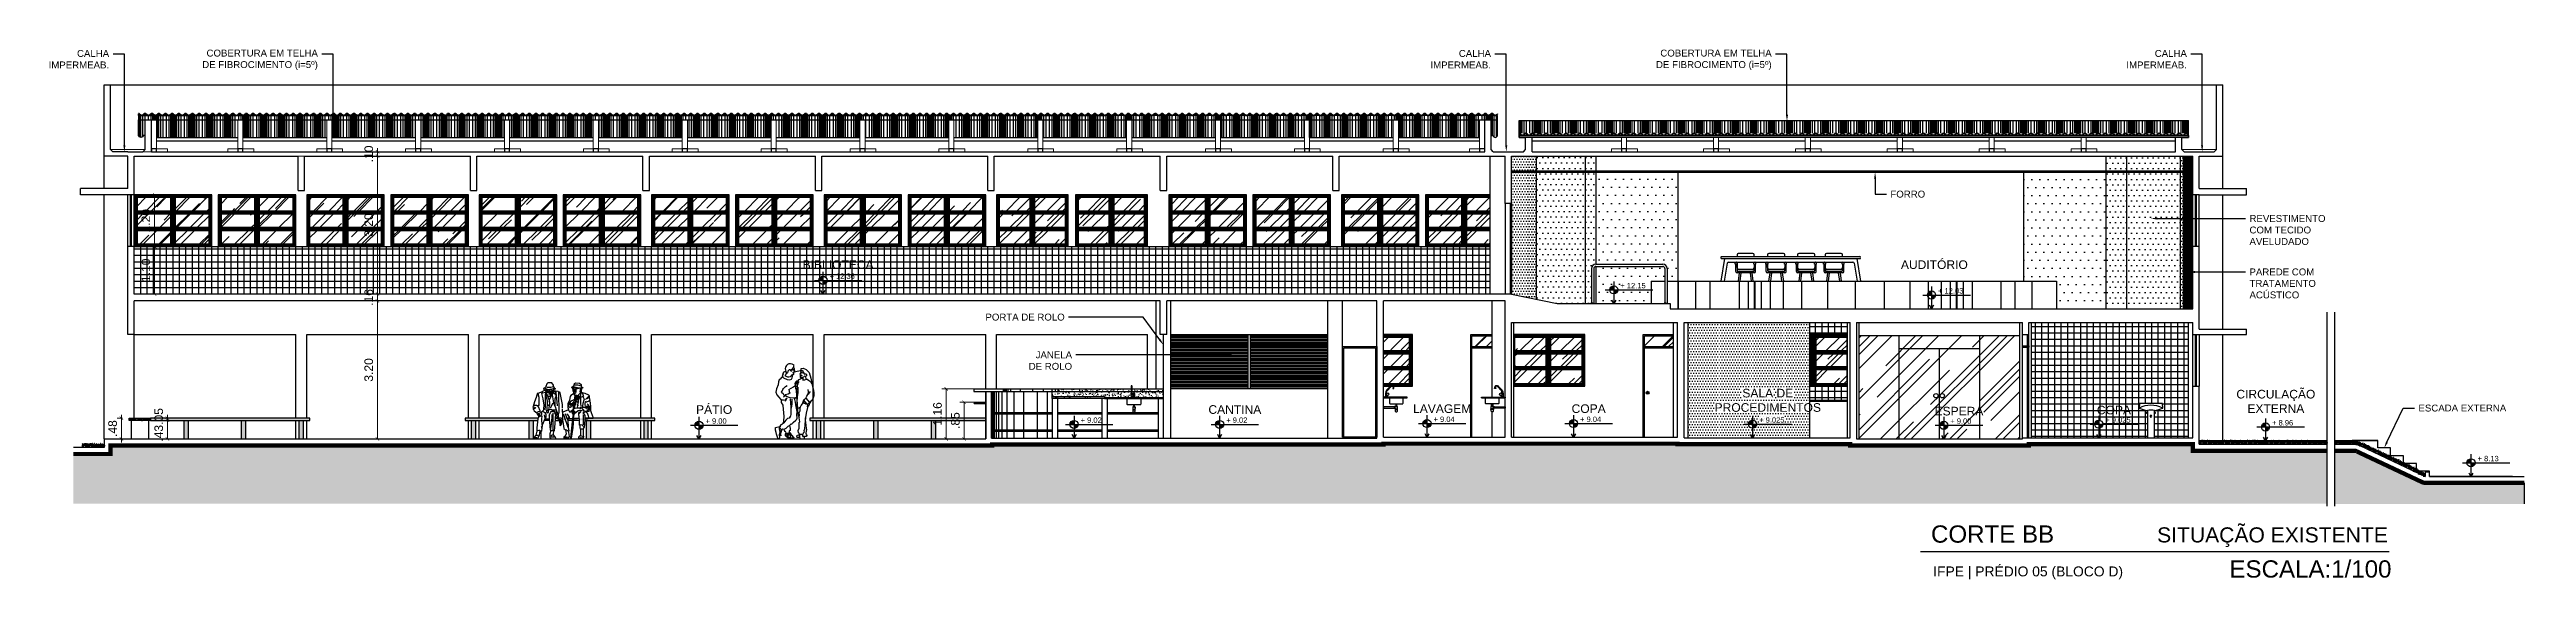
# Model space of a CAD drawing. Header units: metres. Extents: x 2440 to 5689, y 77 to 398.
# Drawn here: x 3403.7 to 3461.1, y 214.3 to 226.6 of the extents above; entities that cross this region are included whole.
import ezdxf
from ezdxf import colors
from ezdxf.entities.mleader import LeaderData, LeaderLine
from ezdxf.math import Vec2, Vec3

# ---------------------------------------------------------------- set-up
doc = ezdxf.new("R2010")
doc.units = ezdxf.units.M
doc.header["$LTSCALE"] = 7
doc.header["$MEASUREMENT"] = 0
doc.header["$PDMODE"] = 2
doc.linetypes.add('CONTINU', pattern=[0])
doc.linetypes.add('DASHDOT', pattern=[1, 0.5, -0.25, 0, -0.25])
for name, color, linetype, lineweight in [('2prancha', 4, 'Continuous', 18), ('ESQUADRIAS', 3, 'Continuous', 35), ('HACH', 251, 'Continuous', 5), ('piso', 1, 'Continuous', 13), ('texto', 3, 'Continuous', 25)]:
    doc.layers.add(name, color=color, linetype=linetype, lineweight=lineweight)
for name, color, linetype in [('COTA 1 100', 2, 'Continuous'), ('COTA DE NÍVEL', 7, 'Continuous'), ('HACHURA', 251, 'Continuous'), ('HACHURA PISOS', 250, 'Continuous'), ('Layout-int', 1, 'Continuous'), ('PENA 0.05', 8, 'Continuous'), ('PENA 0.1', 1, 'Continuous'), ('PENA 0.15', 7, 'Continuous'), ('PENA 0.2', 2, 'Continuous'), ('PENA 01', 1, 'Continuous'), ('PENA 02', 2, 'Continuous'), ('PENA 03', 3, 'Continuous'), ('PENA 05 - ACUSTICA', 5, 'Continuous'), ('PENA 06', 6, 'Continuous'), ('TXT ESPECIFICAÇÃO', 7, 'Continuous'), ('TXT ESPECIFICAÇÕES', 7, 'Continuous'), ('VEG_PLANTAS', 94, 'Continuous')]:
    doc.layers.add(name, color=color, linetype=linetype)
doc.styles.add('GRAF', font='GRAF.SHX')
doc.styles.add('Luana', font='arial.ttf')
doc.styles.get("Standard").update_dxf_attribs({"font": 'arial.ttf'})
doc.linetypes.add('FENCELINE2', pattern='A,0.25,-0.1,[132,ltypeshp.shx,S=0.1,R=0,X=-0.1,Y=0],-0.1,1', length=1.45)
doc.dimstyles.new('arial100', dxfattribs={"dimtxt": 0.2, "dimasz": 0.08, "dimexe": 0.1, "dimexo": 0.2, "dimgap": 0.1, "dimtad": 1, "dimzin": 4, "dimdsep": 46, "dimtxsty": 'Luana', "dimblk": 'ARCHTICK', "dimcen": 0, "dimclrd": 7, "dimclre": 7, "dimclrt": 256, "dimadec": 0, "dimazin": 0, "dimtfac": 1, "dimtix": 1, "dimtmove": 0, "dimatfit": 3, "dimldrblk": 'CLOSEDBLANK', "dimfxl": 0, "dimlwd": 5, "dimlwe": 5, "dimarcsym": 0})
pattern_1 = [(0, (3449.447084, 220.59679), (0.03125, 0.0625), [0, -0.0625])]
pattern_2 = [(0, (3449.44708, 220.59679), (0.0625, 0.125), [0, -0.125])]
pattern_3 = [(0, (3405.61735, 220.93679), (0, 0.15), []), (90, (3405.61735, 220.93679), (-0.15, 9e-18), [])]

msp = doc.modelspace()

# ---------------------------------------------------------------- texts
at = {"layer": 'PENA 0.05', "style": 'Luana'}
msp.add_text('SITUAÇÃO EXISTENTE', height=0.35, dxfattribs=at).set_placement((3452.54, 215.176))
at = {"layer": 'PENA 0.05', "linetype": 'ByBlock', "style": 'Luana'}
msp.add_text('IFPE | PRÉDIO 05 (BLOCO D)', height=0.23, dxfattribs=at).set_placement((3447.346, 214.389))
at = {"layer": 'PENA 0.2', "style": 'Luana'}
for s, p in [('CORTE BB', (3447.295, 215.171)), ('ESCALA:1/100', (3454.218, 214.361))]:
    msp.add_text(s, height=0.4, dxfattribs=at).set_placement(p)
at = {"layer": 'texto', "color": 2, "ltscale": 0.05, "char_height": 0.2, "width": 1.934, "attachment_point": 5, "style": 'Luana'}
for s, insert in [('BIBLIOTECA', (3421.944, 221.617)), ('AUDITÓRIO', (3447.373, 221.617)), ('PÁTIO', (3419.069, 218.257)), ('CANTINA', (3431.147, 218.257)), ('LAVAGEM', (3435.956, 218.277)), ('COPA', (3439.354, 218.277)), ('SALA DE\\PPROCEDIMENTOS', (3443.509, 218.471)), ('COPA', (3451.538, 218.245)), ('CIRCULAÇÃO EXTERNA', (3455.294, 218.448)), ('ESPERA', (3447.944, 218.22))]:
    msp.add_mtext(s, dxfattribs=dict(at, insert=insert))

# ---------------------------------------------------------------- blocks, each defined once
blk = doc.blocks.new('cacho6')
for centre, radius in [((-0.42, 0.24), 0.0184), ((-0.33, 0.28), 0.0156), ((-0.26, 0.26), 0.0104), ((-0.16, 0.31), 0.0082), ((-0.04, 0.22), 0.0116), ((0.01, 0.25), 0.0183), ((0.13, 0.28), 0.0156), ((0.2, 0.26), 0.0104), ((0.29, 0.31), 0.0082), ((0.41, 0.22), 0.0116), ((0.47, 0.25), 0.0183)]:
    blk.add_circle(centre, radius)
blk.add_arc((0.04, 0.24), 0.0184, 202.9972, 106.9767)
for points, knots in [([(0, 0), (0.02, 0.01), (0.05, 0.04), (-0.03, 0.01), (-0.04, 0.09), (-0.06, 0.02), (-0.18, 0.07), (-0.04, 0.07), (0.08, 0.12), (-0.05, 0.08), (0.03, 0.21), (-0.07, 0.07), (-0.08, 0.26), (-0.1, 0.07), (-0.16, 0.21), (0.04, 0.26), (-0.3, 0.3), (-0.13, 0.11), (-0.23, 0.21), (-0.32, 0.09), (-0.13, 0.12), (-0.35, 0), (-0.31, 0.14), (-0.25, 0.23), (-0.45, 0.23), (-0.27, 0.13), (-0.41, 0.06), (-0.45, 0.13), (-0.46, 0.22), (-0.52, 0.13), (-0.43, 0.09), (-0.44, 0.03), (-0.45, 0)], [0.011965, 0.011965, 0.011965, 0.011965, 0.082609, 0.169559, 0.243044, 0.299408, 0.400394, 0.594709, 0.690458, 0.785628, 0.89158, 1.001823, 1.123848, 1.25156, 1.356811, 1.528141, 1.7837, 1.951889, 2.05249, 2.190104, 2.318207, 2.51551, 2.701394, 2.792269, 2.948062, 3.123129, 3.249217, 3.402204, 3.477691, 3.56163, 3.701911, 3.843182, 3.843182, 3.843182, 3.843182]), ([(0.45, 0), (0.47, 0.01), (0.5, 0.04), (0.42, 0.01), (0.41, 0.09), (0.39, 0.02), (0.28, 0.07), (0.41, 0.07), (0.53, 0.12), (0.4, 0.08), (0.48, 0.21), (0.39, 0.07), (0.38, 0.26), (0.35, 0.07), (0.29, 0.21), (0.5, 0.26), (0.16, 0.3), (0.33, 0.11), (0.22, 0.21), (0.13, 0.09), (0.32, 0.12), (0.1, 0), (0.14, 0.14), (0.2, 0.23), (0, 0.23), (0.18, 0.13), (0.05, 0.06), (0.01, 0.13), (-0.01, 0.22), (-0.05, 0.16), (-0.04, 0.14), (-0.04, 0.13)], [0.011965, 0.011965, 0.011965, 0.011965, 0.082609, 0.169559, 0.243044, 0.299408, 0.400394, 0.594709, 0.690458, 0.785628, 0.89158, 1.001823, 1.123848, 1.25156, 1.356811, 1.528141, 1.7837, 1.951889, 2.05249, 2.190104, 2.318207, 2.51551, 2.701394, 2.792269, 2.948062, 3.123129, 3.249217, 3.402204, 3.477691, 3.56163, 3.606746, 3.606746, 3.606746, 3.606746]), ([(0, 0.09), (0, 0.09), (0.01, 0.07), (0.01, 0.05), (0.01, 0.03)], [3.6908032, 3.6908032, 3.6908032, 3.6908032, 3.701911, 3.8032539, 3.8032539, 3.8032539, 3.8032539])]:
    blk.add_open_spline(points, degree=3, knots=knots)
blk = doc.blocks.new('_ArchTick')
at = {"color": 0, "linetype": 'ByBlock', "const_width": 0.15}
blk.add_lwpolyline([(-0.5, -0.5), (0.5, 0.5)], dxfattribs=at)
blk = doc.blocks.new('*D139')
at = {"layer": 'COTA 1 100', "color": 7, "lineweight": 5, "ltscale": 1.5}
for p, q in [((3405.794, 218.007), (3406.488, 218.007)), ((3406.388, 217.577), (3406.388, 218.007)), ((3405.794, 217.577), (3406.488, 217.577))]:
    blk.add_line(p, q, dxfattribs=at)
at = {"layer": 'Defpoints', "color": 0, "ltscale": 1.5}
for p in [(3405.594, 218.007), (3406.388, 218.007), (3405.594, 217.577)]:
    blk.add_point(p, dxfattribs=at)
at = {"layer": 'COTA 1 100', "color": 7, "lineweight": 5, "ltscale": 1.5, "xscale": 0.08, "yscale": 0.08, "zscale": 0.08}
for p, rotation in [((3406.388, 218.007), 90), ((3406.388, 217.577), 270)]:
    blk.add_blockref('_ArchTick', p, dxfattribs=dict(at, rotation=rotation))
at = {"layer": 'COTA 1 100', "ltscale": 1.5, "insert": (3406.186, 217.707), "char_height": 0.2, "attachment_point": 5, "rotation": 90, "style": 'Luana'}
blk.add_mtext('.43', dxfattribs=at)
blk = doc.blocks.new('_ClosedBlank')
at = {"layer": '2prancha', "color": 0, "lineweight": -2}
for p, q in [((-1, 0.17), (0, 0)), ((-1, 0.17), (-1, -0.17)), ((0, 0), (-1, -0.17))]:
    blk.add_line(p, q, dxfattribs=at)
blk = doc.blocks.new('*D140')
at = {"layer": 'COTA 1 100', "color": 7, "lineweight": 5, "ltscale": 1.5}
for p, q in [((3405.794, 218.007), (3406.488, 218.007)), ((3406.244, 218.057), (3406.488, 218.057)), ((3406.388, 218.057), (3406.388, 218.137)), ((3406.388, 218.007), (3406.388, 218.057)), ((3406.388, 218.007), (3406.388, 217.927))]:
    blk.add_line(p, q, dxfattribs=at)
at = {"layer": 'Defpoints', "color": 0, "ltscale": 1.5}
for p in [(3405.594, 218.007), (3406.044, 218.057), (3406.388, 218.057)]:
    blk.add_point(p, dxfattribs=at)
at = {"layer": 'COTA 1 100', "color": 7, "lineweight": 5, "ltscale": 1.5, "xscale": 0.08, "yscale": 0.08, "zscale": 0.08}
for p, rotation in [((3406.388, 218.057), 270), ((3406.388, 218.007), 90)]:
    blk.add_blockref('_ArchTick', p, dxfattribs=dict(at, rotation=rotation))
at = {"layer": 'COTA 1 100', "ltscale": 1.5, "insert": (3406.186, 218.097), "char_height": 0.2, "attachment_point": 5, "rotation": 90, "style": 'Luana'}
blk.add_mtext('.05', dxfattribs=at)
blk = doc.blocks.new('*D141')
at = {"layer": 'COTA 1 100', "color": 7, "lineweight": 5, "ltscale": 1.5}
for p, q in [((3405.347, 218.057), (3405.218, 218.057)), ((3405.318, 218.057), (3405.318, 218.137)), ((3405.318, 217.577), (3405.318, 218.057)), ((3405.347, 217.577), (3405.218, 217.577)), ((3405.318, 217.577), (3405.318, 217.497))]:
    blk.add_line(p, q, dxfattribs=at)
at = {"layer": 'Defpoints', "color": 0, "ltscale": 1.5}
for p in [(3405.318, 218.057), (3405.547, 218.057), (3405.547, 217.577)]:
    blk.add_point(p, dxfattribs=at)
at = {"layer": 'COTA 1 100', "color": 7, "lineweight": 5, "ltscale": 1.5, "xscale": 0.08, "yscale": 0.08, "zscale": 0.08}
for p, rotation in [((3405.318, 218.057), 270), ((3405.318, 217.577), 90)]:
    blk.add_blockref('_ArchTick', p, dxfattribs=dict(at, rotation=rotation))
at = {"layer": 'COTA 1 100', "ltscale": 1.5, "insert": (3405.116, 217.817), "char_height": 0.2, "attachment_point": 5, "rotation": 90, "style": 'Luana'}
blk.add_mtext('.48', dxfattribs=at)
blk = doc.blocks.new('A$C39CA5F87')
at = {"layer": 'HACHURA'}
h = blk.add_hatch(dxfattribs=at)
h.set_pattern_fill('AR-SAND', color=256, scale=0.025, style=0)
h.set_pattern_definition([(37.5, (3.75, -1), (-0.00157483, 0.0481706), [0, -0.038, 0, -0.0425, 0, -0.040625]), (7.5, (3.75, -1), (0.0442444, 0.07055365), [0, -0.0205, 0, -0.03425, 0, -0.013125]), (327.5, (3.71925, -1), (0.07785355, 0.00014148), [0, -0.0125, 0, -0.045, 0, -0.05875]), (317.5, (3.71925, -1), (0.07515317, 0.0219419), [0, -0.00625, 0, -0.0295, 0, -0.03375])])
h.paths.add_polyline_path([(-2.667, 0.43), (-2.767, 0.43), (-2.767, 0), (-2.667, 0)])
h.paths.add_polyline_path([(-1.333, 0.43), (-1.433, 0.43), (-1.433, 0), (-1.333, 0)])
h.paths.add_polyline_path([(0, 0.43), (-0.1, 0.43), (-0.1, 0), (0, 0)])
h.paths.add_polyline_path([(-3.545, 0.48), (-3.545, 0.43), (0.15, 0.43), (0.15, 0.48)])
at = {"layer": 'PENA 01'}
for p, q in [((-2.767, 0), (-2.767, 0.43)), ((-2.667, 0), (-2.667, 0.43)), ((-1.433, 0), (-1.433, 0.43)), ((-1.333, 0), (-1.333, 0.43)), ((-0.175, 0), (-0.175, 0.43)), ((-0.1, 0), (-0.1, 0.43)), ((0, 0), (0, 0.43)), ((0.075, 0), (0.075, 0.43))]:
    blk.add_line(p, q, dxfattribs=at)
blk.add_lwpolyline([(-3.545, 0.43), (0.15, 0.43), (0.15, 0.48), (-3.545, 0.48)], dxfattribs=at)
blk = doc.blocks.new('Pia-s-f')
blk.add_lwpolyline([(22, 885, 0.133256), (21, 891, 0.106756), (16, 896, 0.082828), (9, 900, 0.071352), (0, 901, 0.071352), (-9, 900, 0.082828), (-16, 896, 0.106756), (-21, 891, 0.133256), (-22, 885), (-22, 850), (-25, 850, -0.414214), (-40, 865), (-40, 890), (-45, 900), (-45, 1000), (-42, 1000), (-42, 1010), (-45, 1010), (-45, 1062, 1), (-65, 1062), (-65, 1010), (-68, 1010), (-68, 1000), (-65, 1000), (-65, 900), (-70, 890), (-70, 845, 0.414214), (-50, 825), (-32, 825, -0.414214), (-18, 810), (-35, 802), (-35, 800), (35, 800), (35, 802), (18, 810), (18, 837, 0.077585), (21, 842, 0.133256), (22, 847)], format="xyb", close=True)
at = {"layer": 'Layout-int', "color": 0}
for p, q in [((-70, 890), (-40, 890)), ((-70, 880), (-40, 880)), ((-65, 1010), (-45, 1010)), ((-65, 1000), (-45, 1000)), ((-65, 900), (-45, 900)), ((-35, 802), (35, 802)), ((-22, 847), (-22, 850)), ((-18, 810), (18, 810))]:
    blk.add_line(p, q, dxfattribs=at)
blk.add_lwpolyline([(-7, 892, 0.133256), (-7, 890, 0.106756), (-5, 888, 0.082828), (-3, 887, 0.071352), (0, 887, 0.071352), (3, 887, 0.082828), (5, 888, 0.106756), (7, 890, 0.133256), (7, 892, 0.133256), (7, 894, 0.106756), (5, 895, 0.082828), (3, 897, 0.071352), (0, 897, 0.071352), (-3, 897, 0.082828), (-5, 895, 0.106756), (-7, 894, 0.133256)], format="xyb", close=True, dxfattribs=at)
for centre, radius, start, end in [((-11, 885), 11.4, 180, 210.36119), ((-11, 847), 11.4, 180, 210.36119), ((-6, 888), 17.6, 210.36119, 234.73561), ((-6, 850), 17.6, 210.36119, 234.73561), ((-2, 893), 23.6, 234.73561, 253.67505), ((-2, 855), 23.6, 234.73561, 253.67505), ((0, 901), 31.7, 253.67505, 270), ((0, 863), 31.7, 253.67505, 270), ((0, 901), 31.7, 270, 286.32495), ((0, 863), 31.7, 270, 286.32495), ((2, 893), 23.6, 286.32495, 305.26439), ((2, 855), 23.6, 286.32495, 305.26439), ((6, 888), 17.6, 305.26439, 329.63881), ((6, 850), 17.6, 305.26439, 311.89327), ((11, 885), 11.4, 329.63881, 0)]:
    blk.add_arc(centre, radius, start, end, dxfattribs=at)
at = {"layer": 'PENA 01'}
for p, q in [((-25, 577), (-25, 543)), ((-18, 640), (18, 640)), ((-18, 640), (18, 640)), ((-17, 585), (17, 585)), ((-12, 630), (12, 630)), ((-12, 600), (12, 600)), ((-12, 590), (12, 590)), ((-12, 587), (-12, 585)), ((12, 587), (12, 585)), ((25, 577), (25, 543)), ((-30, 520), (30, 520)), ((-25, 525), (25, 525)), ((-25, 515), (25, 515))]:
    blk.add_line(p, q, dxfattribs=at)
for points in [[(-168, 780), (-188, 780)], [(168, 780), (188, 780)]]:
    blk.add_lwpolyline(points, dxfattribs=at)
blk.add_lwpolyline([(168, 780), (-168, 780), (-168, 660, 0.414214), (-148, 640), (-18, 640), (-18, 630), (-12, 630), (-12, 600), (-18, 600), (-18, 590), (-12, 590), (-12, 587, 0.038997), (-17, 585), (-20, 585, 0.414214), (-25, 580), (-25, 577, 0.301511), (-25, 543), (-25, 525), (-30, 525), (-30, 515), (-25, 515), (-25, 480, 0.414214), (-5, 460), (5, 460, 0.414214), (25, 480), (25, 515), (30, 515), (30, 525), (25, 525), (25, 543, 0.301511), (25, 577), (25, 580, 0.414214), (20, 585), (17, 585, 0.038997), (12, 587), (12, 590), (18, 590), (18, 600), (12, 600), (12, 630), (18, 630), (18, 640), (148, 640, 0.414214), (168, 660)], format="xyb", close=True, dxfattribs=at)
blk = doc.blocks.new('Pia-d-l')
blk.add_lwpolyline([(455, 780), (550, 780), (550, 800), (98, 800), (98, 802), (80, 810), (80, 820, -0.198912), (81, 821), (94, 835), (98, 831), (132, 866, 0.339559), (133, 868, 0.131459), (103, 898, 0.339292), (100, 898, 0.000241), (100, 898), (78, 875), (78, 890), (73, 900, -0.198912), (99, 964), (170, 1034), (180, 1044, -0.671726), (223, 1027), (223, 1010), (220, 1010), (220, 1000), (245, 1000), (245, 1010), (243, 1010), (243, 1027, 0.666179), (166, 1059), (155, 1048), (85, 978, 0.198912), (53, 900), (48, 890), (48, 836, 0.127017), (45, 827), (45, 810), (28, 802), (28, 800), (0, 800), (0, 780), (145, 780), (145, 660, 0.414214), (165, 640), (283, 640), (283, 630), (288, 630), (288, 600), (283, 600), (283, 590), (285, 590), (285, 585), (280, 585, 0.414214), (275, 580, -0.414214), (270, 575), (260, 575), (260, 580), (250, 580), (250, 575), (0, 575), (0, 545), (250, 545), (250, 540), (260, 540), (260, 545), (270, 545, -0.414214), (275, 540), (275, 525), (270, 525), (270, 515), (275, 515), (275, 480, 0.414214), (295, 460), (305, 460, 0.414214), (325, 480), (325, 515), (330, 515), (330, 525), (325, 525), (325, 580, 0.414214), (320, 585), (315, 585), (315, 590), (318, 590), (318, 600), (313, 600), (313, 630), (318, 630), (318, 640), (435, 640, 0.414214), (455, 660)], format="xyb", close=True)
at = {"layer": 'Layout-int', "color": 0}
for p, q in [((28, 802), (98, 802)), ((28, 800), (98, 800)), ((45, 810), (80, 810)), ((48, 890), (78, 890)), ((48, 880), (78, 880)), ((51, 841), (70, 860)), ((53, 900), (73, 900)), ((66, 863), (78, 875)), ((66, 863), (94, 835)), ((103, 897), (131, 869)), ((455, 780), (145, 780)), ((223, 1010), (243, 1010)), ((250, 575), (250, 545)), ((260, 575), (260, 545)), ((283, 640), (318, 640)), ((285, 590), (288, 590)), ((285, 585), (315, 585)), ((288, 630), (300, 630)), ((288, 600), (300, 600)), ((288, 590), (300, 590)), ((300, 630), (313, 630)), ((300, 600), (313, 600)), ((300, 590), (313, 590)), ((313, 590), (315, 590)), ((270, 520), (330, 520)), ((275, 525), (325, 525)), ((275, 515), (325, 515))]:
    blk.add_line(p, q, dxfattribs=at)
for centre, radius, start, end in [((65, 827), 20, 135, 151.04498), ((226, 559), 51.4, 343.93057, 16.37718)]:
    blk.add_arc(centre, radius, start, end, dxfattribs=at)
blk = doc.blocks.new('SDFSDF')
at = {"layer": 'HACHURA'}
h = blk.add_hatch(dxfattribs=at)
h.set_pattern_fill('AR-RROOF', color=256, scale=0.5, angle=45, style=0)
h.set_pattern_definition([(45, (-1.735, 0.065), (0.42426, 1.13137), [7.5, -1, 2.5, -0.5]), (45, (-1.44155, 0.712), (-0.82378, 0.11667), [1.5, -0.165, 3, -0.375]), (45, (-1.85874, 0.5423), (1.601597, 2.07536), [4, -0.7, 2, -0.5])])
h.paths.add_polyline_path([(-0.954, 1.135), (-1.735, 1.135), (-1.735, 0.832), (-0.954, 0.832)])
h.paths.add_polyline_path([(-0.954, 0.752), (-1.735, 0.752), (-1.735, 0.448), (-0.954, 0.448)])
h.paths.add_polyline_path([(-0.954, 0.368), (-1.735, 0.368), (-1.735, 0.065), (-0.954, 0.065)])
h.paths.add_polyline_path([(-0.065, 0.368), (-0.849, 0.368), (-0.849, 0.065), (-0.065, 0.065)])
h.paths.add_polyline_path([(-0.065, 0.752), (-0.849, 0.752), (-0.849, 0.448), (-0.065, 0.448)])
h.paths.add_polyline_path([(-0.065, 1.135), (-0.849, 1.135), (-0.849, 0.832), (-0.065, 0.832)])
at = {"layer": 'PENA 01'}
for p, q in [((-1.775, 1.175), (-1.775, 0.025)), ((-0.914, 1.2), (-0.914, 0)), ((-0.889, 1.2), (-0.889, 0)), ((-0.889, 1.175), (-0.889, 0.025))]:
    blk.add_line(p, q, dxfattribs=at)
for points in [[(0, 1.2), (-1.8, 1.2), (-1.8, 0), (0, 0)], [(-1.775, 0.792), (-0.914, 0.792), (-0.914, 1.175), (-1.775, 1.175)], [(-1.755, 0.812), (-0.934, 0.812), (-0.934, 1.155), (-1.755, 1.155)], [(-0.889, 0.792), (-0.025, 0.792), (-0.025, 1.175), (-0.889, 1.175)], [(-0.869, 0.812), (-0.045, 0.812), (-0.045, 1.155), (-0.869, 1.155)], [(-1.775, 0.408), (-0.914, 0.408), (-0.914, 0.792), (-1.775, 0.792)], [(-1.755, 0.428), (-0.934, 0.428), (-0.934, 0.772), (-1.755, 0.772)], [(-1.735, 0.832), (-0.954, 0.832), (-0.954, 1.135), (-1.735, 1.135)], [(-1.735, 0.448), (-0.954, 0.448), (-0.954, 0.752), (-1.735, 0.752)], [(-0.889, 0.408), (-0.025, 0.408), (-0.025, 0.792), (-0.889, 0.792)], [(-0.869, 0.428), (-0.045, 0.428), (-0.045, 0.772), (-0.869, 0.772)], [(-0.849, 0.832), (-0.065, 0.832), (-0.065, 1.135), (-0.849, 1.135)], [(-0.849, 0.448), (-0.065, 0.448), (-0.065, 0.752), (-0.849, 0.752)], [(-1.775, 0.025), (-0.914, 0.025), (-0.914, 0.408), (-1.775, 0.408)], [(-1.755, 0.045), (-0.934, 0.045), (-0.934, 0.388), (-1.755, 0.388)], [(-1.735, 0.065), (-0.954, 0.065), (-0.954, 0.368), (-1.735, 0.368)], [(-0.889, 0.025), (-0.025, 0.025), (-0.025, 0.408), (-0.889, 0.408)], [(-0.869, 0.045), (-0.045, 0.045), (-0.045, 0.388), (-0.869, 0.388)], [(-0.849, 0.065), (-0.065, 0.065), (-0.065, 0.368), (-0.849, 0.368)]]:
    blk.add_lwpolyline(points, close=True, dxfattribs=at)
for points in [[(-1.8, 1.2), (-1.735, 1.135)], [(-0.914, 1.175), (-1.775, 1.175), (-1.775, 0.025), (-0.914, 0.025)], [(-1.775, 0.025), (-0.914, 0.025), (-0.914, 1.175), (-1.775, 1.175)], [(-0.954, 1.135), (-0.914, 1.175)], [(-0.889, 0.025), (-0.025, 0.025), (-0.025, 1.175), (-0.889, 1.175)], [(-0.889, 1.175), (-0.849, 1.135)], [(-0.065, 1.135), (0, 1.2)], [(-0.954, 0.832), (-0.914, 0.792)], [(-0.954, 0.752), (-0.914, 0.792)], [(-0.849, 0.832), (-0.889, 0.792)], [(-0.889, 0.792), (-0.849, 0.752)], [(-0.065, 0.832), (-0.025, 0.792)], [(-0.065, 0.752), (-0.025, 0.792)], [(-1.735, 0.065), (-1.8, 0)], [(-0.954, 0.448), (-0.914, 0.408)], [(-0.954, 0.368), (-0.914, 0.408)], [(-0.954, 0.065), (-0.914, 0.025)], [(-0.849, 0.448), (-0.889, 0.408)], [(-0.889, 0.408), (-0.849, 0.368)], [(-0.849, 0.065), (-0.889, 0.025)], [(-0.065, 0.448), (-0.025, 0.408)], [(-0.065, 0.368), (-0.025, 0.408)], [(-0.065, 0.065), (0, 0)]]:
    blk.add_lwpolyline(points, dxfattribs=at)
blk = doc.blocks.new('A$C40D1195D')
for p, q in [((-3.271, 0.73), (-3.271, 0.72)), ((-3.184, 0.7), (-3.27, 0.178)), ((-3.251, 0.75), (-0.047, 0.75)), ((-3.251, 0.7), (-0.047, 0.7)), ((-3.12, 0.595), (-3.189, 0.178)), ((-3.091, 0.62), (-0.208, 0.62)), ((-2.935, 0.568), (-2.935, 0.598)), ((-2.905, 0.618), (-2.915, 0.618)), ((-2.895, 0.788), (-2.895, 0.75)), ((-2.895, 0.62), (-2.895, 0.615)), ((-2.885, 0.568), (-2.885, 0.598)), ((-2.525, 0.818), (-2.865, 0.818)), ((-2.505, 0.568), (-2.505, 0.598)), ((-2.495, 0.75), (-2.495, 0.788)), ((-2.495, 0.615), (-2.495, 0.62)), ((-2.485, 0.618), (-2.475, 0.618)), ((-2.455, 0.568), (-2.455, 0.598)), ((-2.226, 0.568), (-2.226, 0.598)), ((-2.196, 0.618), (-2.206, 0.618)), ((-2.186, 0.788), (-2.186, 0.75)), ((-2.186, 0.62), (-2.186, 0.615)), ((-2.176, 0.568), (-2.176, 0.598)), ((-1.816, 0.818), (-2.156, 0.818)), ((-1.796, 0.568), (-1.796, 0.598)), ((-1.786, 0.75), (-1.786, 0.788)), ((-1.786, 0.615), (-1.786, 0.62)), ((-1.776, 0.618), (-1.766, 0.618)), ((-1.746, 0.568), (-1.746, 0.598)), ((-1.529, 0.568), (-1.529, 0.598)), ((-1.499, 0.618), (-1.509, 0.618)), ((-1.489, 0.788), (-1.489, 0.75)), ((-1.489, 0.62), (-1.489, 0.615)), ((-1.479, 0.568), (-1.479, 0.598)), ((-1.119, 0.818), (-1.459, 0.818)), ((-1.098, 0.568), (-1.098, 0.598)), ((-1.089, 0.75), (-1.089, 0.788)), ((-1.089, 0.615), (-1.089, 0.62)), ((-1.078, 0.618), (-1.068, 0.618)), ((-1.048, 0.568), (-1.048, 0.598)), ((-0.888, 0.568), (-0.888, 0.598)), ((-0.858, 0.618), (-0.868, 0.618)), ((-0.848, 0.788), (-0.848, 0.75)), ((-0.848, 0.62), (-0.848, 0.615)), ((-0.838, 0.568), (-0.838, 0.598)), ((-0.478, 0.818), (-0.818, 0.818)), ((-0.458, 0.568), (-0.458, 0.598)), ((-0.448, 0.75), (-0.448, 0.788)), ((-0.448, 0.615), (-0.448, 0.62)), ((-0.438, 0.618), (-0.428, 0.618)), ((-0.408, 0.568), (-0.408, 0.598)), ((-0.179, 0.595), (-0.11, 0.178)), ((-0.115, 0.7), (-0.029, 0.178)), ((-2.885, 0.568), (-2.935, 0.568)), ((-2.924, 0.398), (-2.924, 0.568)), ((-2.895, 0.568), (-2.895, 0.428)), ((-2.894, 0.492), (-2.894, 0.568)), ((-2.495, 0.368), (-2.894, 0.368)), ((-2.845, 0.368), (-2.869, 0.178)), ((-2.525, 0.448), (-2.865, 0.448)), ((-2.525, 0.398), (-2.865, 0.398)), ((-2.805, 0.368), (-2.829, 0.178)), ((-2.561, 0.178), (-2.585, 0.368)), ((-2.52, 0.178), (-2.545, 0.368)), ((-2.505, 0.568), (-2.455, 0.568)), ((-2.495, 0.568), (-2.495, 0.428)), ((-2.465, 0.398), (-2.465, 0.568)), ((-2.176, 0.568), (-2.226, 0.568)), ((-2.216, 0.398), (-2.216, 0.568)), ((-2.186, 0.568), (-2.186, 0.428)), ((-2.186, 0.492), (-2.186, 0.568)), ((-1.786, 0.368), (-2.186, 0.368)), ((-2.136, 0.368), (-2.161, 0.178)), ((-1.816, 0.448), (-2.156, 0.448)), ((-1.816, 0.398), (-2.156, 0.398)), ((-2.096, 0.368), (-2.12, 0.178)), ((-1.852, 0.178), (-1.876, 0.368)), ((-1.811, 0.178), (-1.836, 0.368)), ((-1.796, 0.568), (-1.746, 0.568)), ((-1.786, 0.568), (-1.786, 0.428)), ((-1.756, 0.398), (-1.756, 0.568)), ((-1.479, 0.568), (-1.529, 0.568)), ((-1.518, 0.398), (-1.518, 0.568)), ((-1.489, 0.568), (-1.489, 0.428)), ((-1.488, 0.492), (-1.488, 0.568)), ((-1.089, 0.368), (-1.488, 0.368)), ((-1.439, 0.368), (-1.463, 0.178)), ((-1.119, 0.448), (-1.459, 0.448)), ((-1.119, 0.398), (-1.459, 0.398)), ((-1.398, 0.368), (-1.423, 0.178)), ((-1.154, 0.178), (-1.179, 0.368)), ((-1.114, 0.178), (-1.139, 0.368)), ((-1.098, 0.568), (-1.048, 0.568)), ((-1.089, 0.568), (-1.089, 0.428)), ((-1.059, 0.398), (-1.059, 0.568)), ((-0.838, 0.568), (-0.888, 0.568)), ((-0.877, 0.398), (-0.877, 0.568)), ((-0.848, 0.568), (-0.848, 0.428)), ((-0.847, 0.492), (-0.847, 0.568)), ((-0.448, 0.368), (-0.847, 0.368)), ((-0.798, 0.368), (-0.822, 0.178)), ((-0.478, 0.448), (-0.818, 0.448)), ((-0.478, 0.398), (-0.818, 0.398)), ((-0.757, 0.368), (-0.782, 0.178)), ((-0.513, 0.178), (-0.538, 0.368)), ((-0.473, 0.178), (-0.498, 0.368)), ((-0.458, 0.568), (-0.408, 0.568)), ((-0.448, 0.568), (-0.448, 0.428)), ((-0.418, 0.398), (-0.418, 0.568))]:
    blk.add_line(p, q)
for centre, radius, start, end in [((-3.251, 0.73), 0.02, 90, 180), ((-3.251, 0.72), 0.02, 180, 270), ((-3.091, 0.59), 0.03, 90, 170.67641), ((-2.915, 0.598), 0.02, 90, 180), ((-2.905, 0.598), 0.02, 0, 90), ((-2.865, 0.788), 0.03, 90, 180), ((-2.525, 0.788), 0.03, 0, 90), ((-2.485, 0.598), 0.02, 90, 180), ((-2.475, 0.598), 0.02, 0, 90), ((-2.206, 0.598), 0.02, 90, 180), ((-2.196, 0.598), 0.02, 0, 90), ((-2.156, 0.788), 0.03, 90, 180), ((-1.816, 0.788), 0.03, 0, 90), ((-1.776, 0.598), 0.02, 90, 180), ((-1.766, 0.598), 0.02, 0, 90), ((-1.509, 0.598), 0.02, 90, 180), ((-1.499, 0.598), 0.02, 0, 90), ((-1.459, 0.788), 0.03, 90, 180), ((-1.119, 0.788), 0.03, 0, 90), ((-1.078, 0.598), 0.02, 90, 180), ((-1.068, 0.598), 0.02, 0, 90), ((-0.868, 0.598), 0.02, 90, 180), ((-0.858, 0.598), 0.02, 0, 90), ((-0.818, 0.788), 0.03, 90, 180), ((-0.478, 0.788), 0.03, 0, 90), ((-0.438, 0.598), 0.02, 90, 180), ((-0.428, 0.598), 0.02, 0, 90), ((-0.208, 0.59), 0.03, 9.32359, 90), ((-0.047, 0.73), 0.02, 0, 90), ((-0.047, 0.72), 0.02, 270, 0), ((-2.894, 0.398), 0.03, 180, 270), ((-2.865, 0.428), 0.03, 180, 270), ((-2.845, 0.498), 0.05, 187.03823, 270), ((-2.867, 0.423), 0.0251, 84.53712, 275.46288), ((-2.545, 0.498), 0.05, 270, 352.96177), ((-2.522, 0.423), 0.0251, 264.53712, 95.46288), ((-2.525, 0.428), 0.03, 270, 0), ((-2.495, 0.398), 0.03, 270, 0), ((-2.186, 0.398), 0.03, 180, 270), ((-2.136, 0.498), 0.05, 187.03823, 270), ((-2.156, 0.428), 0.03, 180, 270), ((-2.158, 0.423), 0.0251, 84.53712, 275.46288), ((-1.836, 0.498), 0.05, 270, 352.96177), ((-1.814, 0.423), 0.0251, 264.53712, 95.46288), ((-1.816, 0.428), 0.03, 270, 0), ((-1.786, 0.398), 0.03, 270, 0), ((-1.488, 0.398), 0.03, 180, 270), ((-1.459, 0.428), 0.03, 180, 270), ((-1.439, 0.498), 0.05, 187.03823, 270), ((-1.461, 0.423), 0.0251, 84.53712, 275.46288), ((-1.139, 0.498), 0.05, 270, 352.96177), ((-1.116, 0.423), 0.0251, 264.53712, 95.46288), ((-1.119, 0.428), 0.03, 270, 0), ((-1.089, 0.398), 0.03, 270, 0), ((-0.847, 0.398), 0.03, 180, 270), ((-0.818, 0.428), 0.03, 180, 270), ((-0.798, 0.498), 0.05, 187.03823, 270), ((-0.82, 0.423), 0.0251, 84.53712, 275.46288), ((-0.498, 0.498), 0.05, 270, 352.96177), ((-0.475, 0.423), 0.0251, 264.53712, 95.46288), ((-0.478, 0.428), 0.03, 270, 0), ((-0.448, 0.398), 0.03, 270, 0)]:
    blk.add_arc(centre, radius, start, end)
blk = doc.blocks.new('SDER')
at = {"linetype": 'Continuous'}
for points in [[(729, -74.3), (726.9, -72.4), (726.9, -65), (728.3, -56.1), (729.2, -51.9)], [(730.9, -43.4), (729.8, -50.8), (732.1, -52.3), (737.2, -54.4), (738.5, -54.6), (738.7, -52.9), (737.6, -52.3)], [(730.9, -43.4), (735.9, -47)], [(731.2, -40.2), (731.2, -43.4)], [(747.2, -31.8), (741, -33.4), (732.3, -37.3), (731.3, -39.4), (731.5, -40.2)], [(731.5, -40.2), (739.3, -48.1), (739.5, -48.1)], [(739.5, -63.7), (740.3, -60.8), (740.3, -55.5)], [(746.1, -41.7), (742.9, -47.2), (746.1, -57.6), (747, -67.3)], [(747.2, -31.8), (744.6, -38.7), (744.2, -40.4), (746.1, -41.7)], [(748.9, -20.7), (744.8, -20.7), (747, -22), (748.6, -22.2)], [(746.1, -41.7), (751.4, -43.4)], [(749.9, -30.7), (747.2, -31.8)], [(749.1, -21.8), (748.6, -22.2)], [(749.9, -16.7), (748.9, -20.5)], [(748.9, -20.5), (749.1, -21.8)], [(748.9, -22.2), (748.9, -25)], [(749.1, -21.9), (751.4, -21.9)], [(749.1, -25), (749.7, -25.2)], [(749.1, -25), (749.3, -26.5)], [(749.7, -25.2), (749.3, -26.5)], [(749.3, -26.5), (749.9, -28.2)], [(749.7, -25.2), (750.5, -23.3), (751.4, -23.3)], [(766.2, -14), (764.9, -11), (762.8, -9.5), (753.1, -10.4), (749.9, -13.3), (749.9, -16.5), (749.9, -16.7)], [(766.2, -14.1), (758, -14.1), (749.9, -16.7)], [(749.9, -28.2), (752.7, -30.5), (753.1, -30.3)], [(749.9, -28.2), (749.9, -30.7)], [(749.9, -30.7), (750.5, -31.8)], [(751.3, -43.4), (751.3, -56.9), (750.3, -64.4)], [(750.4, -31.8), (750.4, -33.9), (752, -41.1)], [(750.5, -31.8), (756.5, -38.1), (756.5, -38.3)], [(751.6, -25.8), (750.8, -25), (751.4, -23.9)], [(752.2, -21.6), (751.4, -22)], [(751.4, -22), (752.2, -22.2)], [(751.6, -25.8), (751.8, -26.9)], [(751.6, -25.8), (751.8, -26.9)], [(751.7, -41.1), (751.7, -43.4)], [(751.8, -26.9), (752.2, -27.9)], [(752, -41.1), (753.1, -42.6)], [(753.9, -21.4), (752.2, -21.6)], [(752.2, -21.6), (752.2, -22.2)], [(752.2, -22.2), (755, -23.1), (761.3, -24.6), (761.8, -25.2)], [(755.6, -39.6), (753.1, -42.6)], [(753.1, -42.6), (756.9, -51.4)], [(767.9, -18.2), (754.1, -21), (753.9, -21.4)], [(769, -21.1), (753.9, -21.1)], [(756.5, -53.3), (755.4, -54.2), (755.2, -53.3), (756.3, -53.1), (756.5, -53.3)], [(756.5, -38.3), (755.6, -39.6)], [(755.6, -39.6), (757.1, -43.4)], [(756.5, -38.3), (758.4, -39.6), (759.7, -39.6)], [(756.5, -53.3), (756.7, -53.3)], [(756.9, -51.4), (756.7, -53.3)], [(756.7, -53.3), (756.9, -53.3)], [(757.1, -43.4), (757.1, -51.2), (756.9, -51.4)], [(756.9, -53.3), (758.4, -60.8)], [(757.1, -43.4), (758.2, -43.4)], [(759.7, -39.6), (758.2, -43.4)], [(758.2, -43.4), (761.6, -52.3)], [(761.6, -52.3), (759.2, -53.8), (760.7, -54.8), (763, -53.8)], [(760.5, -39.2), (759.7, -39.6)], [(760.5, -39.2), (760.7, -39.2)], [(764.1, -38.7), (762, -37.3), (760.7, -38.7), (760.7, -39.2)], [(760.7, -39.2), (760.9, -39.2)], [(760.8, -39.2), (760.8, -45.5), (762.6, -46.8)], [(760.9, -39.2), (762.3, -41.3), (762.3, -46.8)], [(762.6, -29.4), (761.3, -31.8)], [(763, -51.9), (761.6, -52.3)], [(761.8, -25.2), (762.4, -25.4)], [(761.8, -25.2), (761.8, -28.6), (762.6, -29.4)], [(763, -33.7), (762.2, -33.2)], [(765.8, -24.9), (763.2, -24.9), (762.4, -25.4)], [(762.4, -25.4), (764.1, -26), (764.5, -26)], [(763.9, -29.2), (762.6, -29.4)], [(762.6, -59.1), (767.3, -52.5)], [(762.7, -53.8), (762.7, -58.6), (762.6, -59.1)], [(762.9, -46.8), (762.9, -51.4)], [(763, -33.4), (765.6, -33.4)], [(763, -33.7), (764.1, -34.1)], [(763.2, -51.4), (763, -51.9)], [(763, -51.9), (763.5, -52.1)], [(763.5, -52.1), (763, -53.8)], [(763.2, -35.4), (764.5, -35.4)], [(763.2, -51.4), (763.7, -51.7)], [(763.7, -51.7), (763.5, -52.1)], [(765.8, -50), (763.7, -51.7)], [(764.9, -26.5), (763.9, -29.2)], [(763.9, -29.2), (765.6, -30.8), (767.9, -30.8)], [(763.9, -61.2), (768.8, -54.4)], [(767.5, -34.9), (765.4, -38.5), (764.1, -38.7)], [(764.1, -38.7), (765.8, -50)], [(765.2, -25.8), (764.5, -26)], [(764.5, -26), (764.9, -26.5)], [(765.2, -25.8), (764.9, -26.5)], [(765.8, -25), (765.2, -25.8)], [(765.8, -25), (766, -25)], [(765.8, -49.6), (768.3, -49.6), (773.4, -51.9), (775.9, -55.5), (775.9, -55.9)], [(766, -25), (766.2, -25)], [(766, -25), (767.1, -26)], [(770, -56.9), (767.5, -59.1), (766, -61.2), (766, -61.4)], [(766.2, -14), (767.9, -17.4), (767.9, -18.2)], [(769.4, -24.2), (766.8, -24.2), (766.2, -25)], [(767.1, -26), (767.7, -26)], [(767.1, -26), (767.3, -26.9)], [(767.7, -26), (767.3, -26.9)], [(767.3, -26.9), (767.7, -28.2)], [(767.5, -34.9), (773.2, -38.7), (775.1, -41.5), (776.8, -49.7), (780.6, -58.2), (780.6, -66.9), (779.3, -72.4), (779.3, -72.6)], [(767.7, -26), (768.8, -25.4)], [(767.7, -28.2), (769, -28.4)], [(767.7, -28.2), (768.3, -29.9)], [(767.7, -30.9), (767.7, -34.9)], [(767.9, -18.2), (770.9, -20.3)], [(768.3, -29.9), (767.9, -30.9)], [(769, -28.4), (768.3, -29.9)], [(770, -56.9), (768.3, -61.4), (769.2, -62)], [(770.9, -20.3), (769, -20.7)], [(769, -20.7), (769.8, -23.5), (769.4, -24.1)], [(769.2, -24.1), (769.2, -28.4)], [(770, -56.9), (770.2, -56.1)], [(770.9, -20.3), (772.8, -21)], [(771.7, -58.6), (772.1, -56.9)], [(775.5, -57.4), (773.4, -59.3)], [(777.2, -57.2), (778.6, -60.1), (778.6, -63.5), (775.1, -66.7), (774, -65.8)], [(775.9, -55.9), (775.5, -57.4)], [(775.5, -57.4), (775.9, -58)], [(775.9, -55.9), (777.2, -57.2)], [(777.2, -57.2), (776.4, -58)], [(802, -30.7), (800.9, -30.5), (799, -33.2), (793.9, -60.1), (793.9, -64.1)], [(802.2, -30.7), (802.2, -41.7), (801.6, -69.4), (801.6, -78.7), (802.6, -83.2)], [(813.4, -27.3), (803.5, -29.2), (802, -30.7)], [(806.9, -45.7), (805.2, -63.1)], [(807, -43), (807, -45.1)], [(807.5, -37.7), (807.1, -37.7)], [(807.3, -36.8), (807.3, -29.9)], [(809.6, -34.9), (807.5, -36.8)], [(807.5, -36.8), (807.5, -37.7)], [(807.5, -37.7), (807.9, -39)], [(807.6, -39), (807.6, -42.6)], [(807.9, -39), (811, -47.6), (810.6, -61.2), (810.6, -64.4)], [(813.4, -27.3), (809.3, -31.8), (809.3, -34.9)], [(812.4, -21.6), (809.4, -23.5), (814.3, -26.5)], [(814.9, -32.2), (810, -35.1), (809.6, -34.9)], [(809.6, -36.6), (809.8, -37.9)], [(816.6, -37.3), (813.4, -56.3), (810.7, -64.1), (810.2, -64.4)], [(813.8, -18.8), (812.4, -21.6)], [(833.5, -21), (831, -23.5), (825.9, -24.8), (813.6, -22.4), (812.4, -21.6)], [(813.4, -27.3), (813.6, -27.3)], [(814.3, -26.7), (813.6, -27.3)], [(813.6, -27.3), (813.8, -27.3)], [(813.8, -18.8), (820.2, -20.4), (827.6, -20.4), (831.4, -18.8)], [(813.8, -27.3), (814, -27.3)], [(814.7, -29.2), (813.8, -29.9), (814.9, -32)], [(814, -18.8), (814, -15.2), (817.4, -10), (827, -10), (829.5, -12.3), (831.6, -18.4), (831.4, -18.8)], [(814, -27.3), (814.3, -27.3)], [(814, -27.3), (814.7, -28.4)], [(814.3, -26.5), (829.1, -27.3)], [(814.3, -26.5), (814.3, -26.7)], [(814.3, -26.7), (814.3, -27.3)], [(814.7, -28.4), (814.7, -29.2)], [(814.7, -28.7), (817.9, -28.7), (818.3, -29.6)], [(814.7, -29.4), (818.3, -29.4)], [(814.9, -32), (814.9, -32.2)], [(814.9, -32.2), (818.3, -32.2)], [(814.9, -32.2), (814.9, -32.4)], [(814.9, -32.4), (816.6, -37.3)], [(815.1, -56.7), (820.6, -66.9), (821, -68.2)], [(816.6, -37.3), (818.9, -39), (818.9, -39.2)], [(818.3, -29.6), (819.6, -30.3)], [(819.6, -30.3), (818.3, -32.4)], [(818.5, -32.4), (818.5, -34.5), (818.9, -34.7)], [(818.7, -35.8), (818.5, -36.6)], [(818.9, -34.7), (818.7, -35.8)], [(818.7, -35.8), (820.4, -36.6)], [(818.9, -34.5), (822.1, -34.5), (822.3, -34.1)], [(818.9, -39.2), (819.8, -39.8)], [(818.9, -39.2), (818.9, -40.4)], [(819.6, -40.2), (818.9, -40.4)], [(818.9, -40.4), (823.8, -49.1), (824, -49.1)], [(819.6, -30.3), (820.4, -30.3)], [(819.8, -39.8), (819.6, -40.2)], [(819.6, -40.2), (820.4, -40.4)], [(819.8, -39.8), (820.6, -40.2)], [(820.4, -37.3), (820, -37.3)], [(822.3, -29.9), (820.4, -30.3)], [(820.4, -30.3), (822.7, -32.6), (826, -32.6), (826, -30.5)], [(822.3, -36.4), (820.4, -36.6)], [(822.3, -36.4), (821.7, -37), (820.4, -37.3)], [(820.4, -36.6), (820.4, -37.3)], [(820.6, -40.2), (820.4, -40.4)], [(820.4, -40.4), (821, -40.6)], [(820.6, -40.2), (821.2, -40.4)], [(827.4, -39.6), (823.2, -41.5), (821, -40.6)], [(821.2, -40.4), (821, -40.6)], [(821.2, -40.4), (823.2, -40.2)], [(822.3, -29.9), (822.7, -28.9), (825.7, -28.9)], [(822.3, -30.2), (826.1, -30.2)], [(822.3, -36.4), (822.5, -36.2)], [(823, -53.1), (823.2, -56.3), (823.2, -62.2), (823.6, -62.4)], [(823.8, -51.7), (824.8, -52.7), (823.8, -53.3), (823.4, -53.1)], [(823.8, -51.7), (823.4, -53.1)], [(823.6, -33.9), (824.6, -37)], [(823.8, -49.1), (823.8, -51.4), (823.8, -51.7)], [(827.4, -39.6), (825.3, -46.6), (824, -49.1)], [(832.7, -34.9), (832, -36.6), (830.3, -45.5), (828.1, -51.9), (828.1, -60.5), (829.3, -67.1), (829.3, -70.7), (830, -73.5), (830, -77.7), (827, -79.2), (825.4, -78.3), (825.4, -74.1)], [(829.1, -27.3), (826.1, -30.5)], [(831.6, -29.2), (830, -31.5), (830, -35.6), (827.4, -39.6)], [(832, -26.8), (829.7, -26.8), (829.1, -27.3)], [(831.4, -18.8), (833.5, -21)], [(831.6, -29.2), (832.7, -30.5), (832.7, -32.2)], [(831.9, -26.9), (831.9, -29.2)], [(832.9, -26.5), (832, -26.7)], [(832, -26.7), (832.3, -26.9)], [(832.3, -26.9), (832.9, -26.9)], [(832.5, -32.4), (832.3, -32.2)], [(832.7, -32.2), (832.5, -32.4)], [(832.6, -32.4), (832.6, -34.9)], [(832.7, -32.2), (839.4, -33.7)], [(833.5, -21), (836.7, -22.9), (837.3, -23.9), (834.6, -25.6), (832.9, -26.5)], [(832.9, -26.5), (832.9, -26.9)], [(832.9, -26.9), (839.2, -30.1), (839.9, -30.3)], [(833, -34.9), (832.9, -43.8), (833.3, -61.4), (833.3, -68.2), (836.7, -72.6), (836.9, -72.6)], [(839.4, -33.7), (841.8, -34.7), (838.8, -46.4), (836.4, -61.2), (836.6, -69.6), (836.6, -72.6)], [(839.7, -30.3), (839.7, -33.7)], [(839.9, -30.3), (850, -34.1)], [(850, -34.1), (847.4, -43), (847.4, -61), (847.9, -62.2)], [(850, -34.1), (851.3, -34.3), (852.6, -37.9), (854.3, -43.8), (858.1, -53.6), (861.3, -64.4), (861, -64.8)], [(715.6, -91.8), (721.3, -91.8)], [(721.3, -91.9), (725.4, -79), (727.1, -74.5)], [(721.3, -91.9), (722.8, -92.7), (731.7, -92.7), (732.1, -92.3)], [(729, -71.5), (728.1, -67.3), (733, -60.8), (735.5, -59.5)], [(731.9, -67.3), (729.2, -71.5), (729, -71.5)], [(729, -71.5), (729, -74.3)], [(729, -74.3), (732.3, -76.1), (737, -76.1), (737.2, -75.8)], [(735.5, -63.9), (734.5, -63.7), (731.5, -66.9), (731.9, -67.3)], [(735.7, -64.4), (732.3, -66.9), (731.9, -67.3)], [(740, -75.6), (735.7, -79), (733.2, -86.4), (732.1, -92.3)], [(732.1, -92.3), (735.9, -94), (738.9, -94)], [(739.5, -63.7), (740.2, -65.4), (734.7, -67.5), (732.9, -69.9), (732.9, -73.2)], [(736.2, -71.5), (734.7, -74.1), (733.2, -74.5)], [(735.5, -63.9), (735.7, -63.7)], [(735.5, -63.9), (735.7, -64.4)], [(739.5, -63.8), (736.8, -63.8), (735.7, -64.4)], [(742.7, -66.7), (741.9, -66.3), (738.5, -68), (737, -70.1)], [(740, -75.6), (737.6, -75.6)], [(742.9, -74.7), (740, -75.6)], [(741.1, -85.3), (741.1, -95.7), (742.9, -112.9)], [(741.4, -85.3), (741.2, -84.5)], [(745, -77.1), (744.8, -78.7), (742.3, -83), (741.4, -85.3)], [(742.7, -66.7), (741.7, -67.3)], [(745, -77.1), (743.4, -77.3), (741.9, -78.5)], [(742.7, -67), (747, -67)], [(743.8, -74.3), (742.9, -74.7)], [(742.9, -74.7), (743.4, -74.7)], [(752.7, -108.9), (751.4, -106.3), (748, -107.4), (744.8, -110.1), (743.4, -112.9)], [(743.4, -112.9), (744.6, -117.1)], [(744.4, -73.2), (743.8, -74.3)], [(743.8, -74.3), (743.8, -74.5)], [(743.8, -74.5), (743.8, -74.7)], [(747.8, -68.6), (744.4, -72.6), (744.4, -73.2)], [(744.4, -73.2), (751.6, -74.5), (752.2, -73.9)], [(744.7, -83.6), (745, -96.9), (745, -106.7)], [(745, -77.1), (745.3, -76.8)], [(745.5, -81.1), (745.3, -81.5)], [(747, -67.3), (747.8, -68.6)], [(749.7, -67.7), (747.8, -68.6)], [(750.1, -67.3), (749.7, -67.7)], [(749.7, -67.7), (750.3, -67.7)], [(750.5, -76.6), (749.9, -76.4)], [(750.1, -67.3), (750.1, -65.8)], [(750.1, -67.3), (750.3, -67.7)], [(750.3, -67.7), (752.2, -68.2)], [(750.5, -76.6), (755.2, -78.1), (756.1, -81.1), (755, -91), (754.6, -92.3)], [(750.5, -76.6), (754.8, -81.9)], [(752.2, -73.9), (751.4, -71.5)], [(752.5, -113.1), (751.6, -117.3)], [(751.9, -68.2), (751.9, -70.3)], [(752.2, -68.3), (759.2, -68.3)], [(752.2, -73.9), (756.9, -74.7), (765.4, -81.5), (766.4, -81.3)], [(752.6, -108.9), (752.6, -113.1)], [(754.3, -92.3), (754, -98.2), (754, -107.4), (752.7, -108.9)], [(754.6, -92.3), (753.5, -92.3)], [(754.6, -92.5), (766.8, -92.5)], [(757.5, -61), (756.9, -62), (756.3, -60.8), (757.3, -60.5), (757.5, -61)], [(758.4, -60.8), (757.5, -61)], [(758.4, -60.8), (759.2, -68.4)], [(759.2, -68.4), (764.1, -69.2)], [(766.4, -81.3), (762.4, -76.4)], [(762.7, -59.1), (762.7, -61.2), (763.9, -61.2)], [(763.9, -61.2), (764.9, -61.6), (766, -61.4)], [(763.9, -69.2), (763.9, -62.2)], [(764.1, -69.2), (766.4, -70.3)], [(769, -81.5), (766.2, -77.1), (764.1, -74.7)], [(770.4, -79.6), (765.6, -73)], [(766, -61.4), (767.1, -69.9)], [(767.1, -92.3), (766, -82.3)], [(767.1, -69.9), (766.4, -70.3)], [(766.4, -70.3), (767.1, -70.7)], [(766.4, -81.3), (768.3, -82.1)], [(767.1, -92.3), (766.8, -92.7)], [(766.8, -92.7), (767.3, -92.9)], [(767.1, -69.9), (767.1, -70.7)], [(767.1, -70.7), (767.5, -71.5)], [(767.5, -71.5), (767.1, -71.5)], [(767.1, -92.3), (767.5, -92.5)], [(767.5, -92.5), (767.3, -92.9)], [(767.3, -92.9), (768.8, -113.3)], [(767.5, -71.5), (767.7, -71.5)], [(767.5, -71.5), (768.3, -72.4)], [(767.5, -92.6), (769.6, -92.6)], [(768.1, -71.3), (767.7, -71.5)], [(768.1, -71.3), (768.3, -72.4)], [(769.2, -62), (768.2, -67.7), (768.2, -71.3)], [(768.3, -72.4), (768.5, -72.6)], [(769, -81.5), (768.3, -82.1)], [(768.3, -82.1), (768.5, -82.3)], [(768.5, -72.6), (770.9, -79.4), (770.4, -79.6)], [(768.5, -72.6), (771.7, -74.7), (771.7, -74.9)], [(769, -81.5), (768.5, -82.3)], [(768.5, -82.3), (769.6, -92.7)], [(769, -81.5), (769.2, -81.5)], [(769, -113.5), (772.4, -138.1), (772.6, -138.5)], [(770.7, -60.3), (769.2, -62)], [(770.4, -79.6), (769.8, -81.5), (769.2, -81.5)], [(769.6, -92.7), (774.7, -137.2), (773.2, -138.7), (772.6, -138.5)], [(771.7, -58.6), (770.7, -60.3)], [(770.7, -60.3), (771.1, -60.5)], [(771.9, -59.9), (771.1, -60.5)], [(771.1, -60.5), (771.9, -63.1), (774, -65.8)], [(771.7, -74.9), (771.3, -75.1)], [(771.7, -58.6), (772.4, -59.3)], [(779.3, -72.6), (776.4, -76.7), (773.6, -76.7), (771.7, -74.9)], [(772.4, -59.3), (771.9, -59.9)], [(771.9, -59.9), (773.8, -61.4)], [(772.4, -59.3), (773.4, -59.3)], [(776.8, -92.5), (773.2, -92.5)], [(775.9, -58), (773.8, -59.3), (773.4, -59.3)], [(776.4, -58), (775.9, -59.9), (774.5, -61.2), (773.8, -61.4)], [(773.9, -61.4), (773.9, -65.8)], [(775.9, -58), (776.4, -58)], [(776.8, -92.3), (778.9, -94)], [(777, -92.3), (777, -89.1), (781, -82.1), (781.2, -81.5)], [(779.5, -113.5), (778.5, -121.3), (778.7, -121.6)], [(779.3, -72.6), (792, -77.3), (792.7, -77.9)], [(780.4, -96.5), (779.3, -90.2)], [(780.4, -96.5), (779.5, -113.5)], [(779.8, -113.5), (789.1, -85.9), (789.9, -82.6)], [(780.4, -96.5), (782.1, -93.1), (785.9, -81.7)], [(793.1, -96.3), (792.2, -99.3), (789.9, -115.6), (785.7, -118.8)], [(789.1, -92.7), (787.2, -92.9)], [(793, -77.9), (793, -70.5)], [(793, -77.9), (793.1, -86.8), (793.1, -91.4)], [(793.3, -91.4), (793.1, -92.9)], [(793.9, -92.1), (793.1, -92.9)], [(793.1, -92.9), (793.1, -96.3)], [(793.1, -96.3), (793.9, -97.8)], [(793.3, -91.4), (793.9, -92.1)], [(793.6, -65.6), (793.6, -68.6)], [(793.7, -64.6), (793.7, -65.2)], [(803, -90.6), (800.9, -90.6), (796.9, -90.6), (793.9, -92.1)], [(793.9, -97.8), (794.6, -97.8)], [(793.9, -97.8), (794.4, -99.1)], [(794.6, -98.9), (794.4, -99.1)], [(794.4, -99.1), (794.8, -99.3)], [(794.6, -97.8), (794.6, -94.8)], [(794.6, -97.8), (794.6, -98.9)], [(794.6, -98.9), (794.8, -99.3)], [(794.8, -99.3), (796.1, -106.3)], [(796, -106.3), (795.9, -97.8), (795.9, -95)], [(796.1, -106.3), (796.7, -107.2)], [(796.7, -107.2), (797.3, -107.2)], [(796.7, -107.2), (797.1, -108.2)], [(797.3, -107.2), (797.1, -108.2)], [(797.1, -108.2), (797.5, -108.6)], [(797.4, -107.2), (797.4, -95), (797.8, -94.2)], [(797.5, -108.6), (798.2, -108.9)], [(797.5, -108.6), (798, -109.3), (798.2, -108.9)], [(804.3, -92.7), (803, -93.6), (801.6, -93.4), (800.3, -96.9), (798.6, -108.6), (798.2, -108.9)], [(806.4, -76.2), (804.3, -79.4), (802.8, -83.2), (802.6, -83.2)], [(802.6, -83.2), (802.6, -84.2)], [(802.6, -84.2), (803.7, -84.5)], [(802.8, -84.2), (803, -87.8), (803, -90.2), (803, -90.8)], [(803, -90.8), (804.3, -92.5), (804.3, -92.7)], [(804.3, -92.7), (808.3, -92.7)], [(823.8, -84.5), (820, -77.5), (818.1, -75.6), (812.1, -75.6), (807.1, -78.5), (806, -82.1), (805.2, -84.9)], [(808.3, -92.7), (805.2, -89.1), (805.2, -85.9)], [(807.7, -72.6), (806.6, -74.7), (806.4, -76.2)], [(806.4, -76.2), (807.7, -76)], [(811.5, -79.2), (810.2, -79.8), (807.3, -85.5)], [(810.2, -64.4), (807.5, -72), (807.7, -72.6)], [(817.4, -72.1), (811.9, -72.3), (807.7, -72.3)], [(808.3, -92.7), (810, -92.9)], [(811.5, -79.2), (809.5, -84.2), (809.8, -90.2), (809.8, -92.9)], [(810, -92.9), (811.7, -113.3), (811.7, -113.5)], [(811.5, -79.2), (811.9, -78.7)], [(811.7, -113.5), (812.6, -120.7), (813.4, -121.6)], [(814.5, -120.5), (814.3, -118.6), (814.9, -107.6), (814.9, -81.7), (814.9, -79.4)], [(820.4, -119.7), (818.9, -111), (816.5, -90), (816.5, -82.8)], [(817.4, -72.2), (822.1, -71.3), (823.6, -72)], [(817.4, -72.2), (818.3, -73)], [(821.9, -113.5), (820.6, -119.4), (820.4, -119.7)], [(823.8, -92.9), (822.1, -109.5), (822.1, -113.5)], [(823.6, -62.4), (824.6, -67.3), (825.5, -70.3), (824.8, -72), (825.3, -73.2)], [(823.6, -62.4), (824.2, -62.4)], [(823.8, -84.5), (824.6, -85.1)], [(823.8, -84.5), (823.8, -92.9)], [(833.3, -92.8), (824.4, -92.8), (823.8, -92.9)], [(824.2, -62.4), (825.3, -62.7), (825.5, -61), (824.6, -60.8), (824.2, -62.4)], [(825.3, -73.2), (825.7, -73.2)], [(825.3, -73.2), (825.3, -74.1)], [(825.3, -74.1), (825.7, -74.1)], [(825.7, -73.2), (826.7, -72.8), (827, -74.3), (825.7, -74.1)], [(825.7, -73.2), (825.7, -74.1)], [(838.8, -75.6), (834.2, -78.1), (831.4, -82.3), (831.4, -89.3), (832.9, -91.4)], [(832.7, -72.6), (834.2, -72.6)], [(832.9, -91.4), (834.6, -84.2)], [(832.9, -91.4), (833.3, -92.7)], [(833.3, -92.7), (833.7, -93.1)], [(833.7, -93.1), (834.4, -92.9)], [(833.7, -93.1), (840.1, -108)], [(836.9, -72.6), (838.8, -75.6)], [(838.8, -75.6), (842.2, -78.5)], [(840.1, -108), (840.9, -94.2), (839.7, -86.4)], [(840.4, -108), (840.4, -110.8)], [(840.5, -113.7), (840.7, -113.9)], [(840.6, -110.8), (840.6, -113.7)], [(840.7, -110.8), (842.2, -112.5)], [(840.7, -113.9), (842.6, -113.7)], [(840.7, -113.9), (841.8, -122), (843.3, -122.4)], [(841.9, -78.5), (841.9, -82.8), (844.1, -87.6), (845.4, -88.1)], [(845.4, -76.4), (842.2, -78.5)], [(845.2, -88.1), (845.2, -81.3), (844.7, -80)], [(845.4, -76.7), (849.2, -76.7), (852.4, -78.7), (852.4, -79)], [(847.1, -87.2), (845.6, -88.3), (845.4, -88.1)], [(849.4, -64.4), (845.6, -73.9), (845.6, -76.4)], [(847.1, -87.2), (847.7, -87.4)], [(847.4, -87.2), (847.4, -80.2)], [(849.4, -85.3), (847.7, -87.4)], [(847.7, -87.4), (849.8, -92.9)], [(847.9, -62.2), (849.2, -60.8)], [(847.9, -62.2), (848.3, -64.1), (849.4, -64.4)], [(849.3, -85.3), (849.5, -83.2), (849.5, -80.4)], [(849.4, -64.4), (853.4, -62.3), (857.9, -62.3), (861, -64.8)], [(852.4, -79), (851.5, -82.6), (849.4, -85.3)], [(849.8, -92.9), (852.1, -113.7)], [(860.2, -71.8), (858.5, -74.9), (855.7, -77.1), (852.4, -79)], [(852.5, -113.7), (852.5, -120.9), (852.4, -122)], [(861, -66.7), (860, -66.9), (860.2, -68.2), (859.3, -68.4), (856.4, -66.3), (855.7, -68), (860.2, -71.8)], [(861.1, -66.7), (861.1, -70.7), (860.2, -71.8)], [(861, -64.8), (861.5, -65.8), (861, -66.7)], [(744.8, -117.1), (744.8, -130), (744, -134.7), (744.8, -137.8), (748.2, -137.7), (750.8, -137.7)], [(744.6, -117.1), (751, -117.1), (751.6, -117.3)], [(749.1, -131.5), (748.2, -133.2), (746.7, -134)], [(752.9, -132.6), (751.2, -132.8), (749.7, -130.7)], [(755.6, -136), (755.8, -137.8), (753.7, -137.7), (750.8, -137.7)], [(750.8, -137.6), (752.7, -136.4)], [(751.5, -117.3), (751.5, -130.7), (752.9, -132.6)], [(752.9, -132.6), (755.6, -135.3), (755.6, -136)], [(755.6, -136), (754.6, -135.7)], [(772.6, -138.5), (772.1, -138.5)], [(778.6, -122), (778.6, -124.9), (777.2, -134.3), (779.8, -137.9), (780, -137.9)], [(778.5, -122), (778.3, -121.8)], [(778.7, -121.6), (778.5, -122)], [(785.7, -118.9), (783.6, -118.9), (778.7, -121.6)], [(789.1, -138.1), (788.6, -136.2), (785.9, -134.8), (783.8, -134.8), (781.9, -137), (780.4, -136.2)], [(780.8, -138.3), (781.5, -138.3)], [(789.1, -138.3), (782.7, -138.3)], [(785.7, -118.8), (784.2, -127.9), (787, -133), (789.8, -136), (789.8, -138.1), (789.1, -138.1)], [(822.4, -132.1), (822.1, -135.3), (822.1, -137.4), (819.6, -138.5), (815.3, -139.6), (808.8, -138.5), (808.5, -137), (809.6, -135.7)], [(814, -130.9), (812.6, -133.2), (809.4, -135.3), (809.6, -135.7)], [(809.6, -135.6), (813.2, -136), (817, -135.7), (819.3, -135.7), (819.6, -134.5)], [(814.5, -120.5), (813.4, -121.6)], [(813.4, -121.6), (814.2, -127.9), (814.2, -130.9)], [(814, -130.8), (817.9, -130.8), (819.1, -132.4), (820.2, -133.4), (822.1, -132.1)], [(820, -120.1), (818.1, -120.3), (815.1, -120.3), (814.5, -120.5)], [(820.4, -119.7), (820, -120.1)], [(820, -120.1), (821.9, -128.1), (821.9, -132.1)], [(842.8, -138.3), (842.4, -137.6)], [(843.2, -122.4), (843.2, -138.1), (842.8, -138.3)], [(842.8, -138.3), (842.8, -138.9)], [(845.8, -120.5), (844.1, -121.1), (843.3, -122.4)], [(845.8, -120.5), (847.5, -119.9), (850.9, -121.1), (852.4, -122)], [(845.8, -120.5), (847.3, -131.1), (848.6, -134.7), (848.8, -134.9)], [(854.7, -131.3), (850.2, -131.3), (849.4, -133.4), (848.8, -134.9)], [(848.8, -134.9), (849.8, -138.3), (850.7, -138.7)], [(859.3, -138.3), (859.1, -139.8), (851.7, -139.8), (850.7, -138.7)], [(850.9, -138.5), (850.7, -138.7)], [(858.5, -135.7), (853.2, -136.6), (850.9, -138.3), (850.9, -138.5)], [(859.3, -138), (856.2, -138.2), (850.9, -138.2)], [(852.4, -122), (854.7, -131.1)], [(854.7, -131.1), (858.5, -135.5), (858.5, -135.7)], [(858.5, -135.7), (859.8, -137.4), (859.3, -138.3)]]:
    blk.add_lwpolyline(points, dxfattribs=at)
blk = doc.blocks.new('Casal13')
for p, q in [((-12.6, 173.3), (-13, 170.3)), ((-10, 177.1), (-12.6, 173.3)), ((-7.6, 179.3), (-10, 177.1)), ((-4.2, 181.3), (-7.6, 179.3)), ((-0.5, 181), (-4.2, 181.3)), ((3.4, 180.5), (-0.5, 181)), ((7.6, 178.3), (3.4, 180.5)), ((4.9, 171.6), (6, 173.7)), ((6, 173.7), (6.8, 173.3)), ((6.6, 173.8), (7.1, 171.7)), ((6.8, 173.3), (7.2, 176.4)), ((7.2, 176.4), (7.6, 178.3)), ((-33.1, 123.3), (-34.4, 115.7)), ((-34.4, 115.7), (-32.1, 109.3)), ((-29.5, 132.7), (-33.1, 123.3)), ((-28.1, 139.5), (-29.5, 132.7)), ((-27.1, 143.8), (-28.1, 139.5)), ((-24.6, 145.7), (-27.1, 143.8)), ((-21.2, 149.6), (-24.6, 145.7)), ((-21.4, 115.7), (-20.1, 117.7)), ((-20.6, 113.7), (-21.4, 115.7)), ((-18.7, 150.5), (-21.2, 149.6)), ((-19.2, 153.3), (-20.1, 152.4)), ((-20.1, 152.4), (-18.5, 150.1)), ((-20.1, 117.7), (-18.7, 121.4)), ((-17.7, 156.8), (-19.4, 156.1)), ((-19.4, 156.1), (-19.2, 153.3)), ((-18.7, 121.4), (-16.5, 124.1)), ((-17.3, 159.1), (-18.5, 159.2)), ((-18.5, 159.2), (-17.7, 156.8)), ((-18.5, 150.1), (-16.8, 148.6)), ((-14.9, 162.6), (-17.7, 160.9)), ((-17.7, 160.9), (-17.3, 159.1)), ((-16.8, 148.6), (-8.2, 144.6)), ((-16.5, 124.1), (-14.5, 126.5)), ((-11.4, 162.9), (-14.9, 162.6)), ((-14.5, 126.5), (-12.5, 128.9)), ((-13.1, 155.1), (-12.4, 155.5)), ((-11.7, 152.6), (-13.1, 155.1)), ((-13, 170.3), (-12, 166.9)), ((-12.5, 128.9), (-8.7, 131)), ((-12.4, 155.5), (-10.4, 157.3)), ((-12, 166.9), (-11.6, 163.2)), ((-7, 150.2), (-11.7, 152.6)), ((-11.6, 163.2), (-10.4, 161.3)), ((-10.4, 161.3), (-10.3, 160)), ((-10.4, 157.3), (-9.9, 159.3)), ((-10.3, 160), (-10.1, 158.5)), ((-9.9, 159.3), (-8.8, 160)), ((-8.8, 160), (-7.4, 160.1)), ((-8.2, 144.6), (-2.5, 144.2)), ((-7.4, 160.1), (-6.9, 161.8)), ((-4.5, 150.2), (-7, 150.2)), ((-6.9, 161.8), (-6.3, 162.6)), ((-6.3, 162.6), (-5.7, 163.6)), ((-5.8, 164.8), (-4.7, 166.6)), ((-5.7, 163.6), (-5.8, 164.8)), ((-4.7, 166.6), (-3.9, 167.7)), ((-4.7, 122.5), (-3.4, 117.4)), ((-1.3, 151.3), (-4.5, 150.2)), ((-4.2, 121.9), (6.1, 127.9)), ((-3.9, 167.7), (-3.1, 168.1)), ((-3.4, 117.4), (-2.4, 113.1)), ((-3.1, 168.1), (-1.9, 167.7)), ((-2.5, 144.2), (1.5, 145.9)), ((-1.9, 167.7), (-1.3, 167)), ((-1.3, 167), (0.2, 164.6)), ((0, 153), (-1.3, 151.3)), ((1.5, 154.8), (0, 153)), ((0.2, 164.6), (1.4, 164)), ((1.2, 165.9), (1.6, 167.3)), ((1.4, 164), (1.2, 165.9)), ((1.5, 167.9), (3, 168.6)), ((1.6, 167.3), (1.5, 167.9)), ((3.8, 155.4), (1.5, 154.8)), ((1.5, 145.9), (3.3, 148.7)), ((3, 168.6), (3.8, 170.3)), ((3.3, 148.7), (3.7, 151.5)), ((3.7, 151.5), (3.9, 153.8)), ((3.8, 170.3), (4.9, 171.6)), ((5.2, 155.5), (3.8, 155.4)), ((3.9, 153.8), (4.1, 155)), ((4.9, 167.7), (4.1, 167.5)), ((5.7, 166), (4.6, 166.7)), ((4.8, 166.8), (6.5, 167.2)), ((6.5, 160.9), (4.8, 161.1)), ((4.8, 161.1), (4.8, 160.6)), ((4.8, 160.6), (6.1, 160.1)), ((6.1, 168), (4.9, 167.7)), ((6, 156.4), (5.2, 155.5)), ((6, 166.5), (5.7, 166)), ((6.5, 167.2), (6, 166.5)), ((6.5, 158.9), (6, 158)), ((6, 158), (6, 156.4)), ((6.9, 168), (6.1, 168)), ((6.1, 160.1), (6.6, 159.8)), ((6.1, 127.9), (9.6, 130.2)), ((7, 161.3), (6.5, 160.9)), ((6.6, 159.8), (6.5, 158.9)), ((7.4, 162.4), (6.8, 162.1)), ((6.8, 162.1), (7, 161.3)), ((7.7, 167.8), (6.9, 168)), ((7.1, 171.7), (7.5, 170.5)), ((8.6, 162.7), (7.4, 162.4)), ((7.5, 170.5), (8.1, 168.9)), ((8.1, 168.9), (7.5, 167.1)), ((7.5, 167.1), (8.3, 165.5)), ((8.3, 165.5), (9, 163.5)), ((9, 163.5), (8.6, 162.7)), ((8.7, 163), (24.8, 166.7)), ((10, 137), (9.5, 135.5)), ((9.7, 136.7), (9.5, 135)), ((9.5, 135.5), (9.5, 134.8)), ((9.5, 135), (10.4, 131.4)), ((9.5, 134.8), (10.3, 133.8)), ((10.8, 136.9), (9.6, 135.8)), ((10.6, 137.5), (9.7, 136.7)), ((12.1, 139.7), (10, 137)), ((10.3, 133.8), (10.8, 131.2)), ((10.4, 131.4), (10.9, 128)), ((13.6, 140.7), (10.6, 137.5)), ((13.9, 137.4), (10.7, 135.5)), ((13.5, 139.1), (10.8, 136.9)), ((10.8, 131.2), (11.7, 129)), ((11.2, 126.9), (10.8, 124.5)), ((10.9, 128), (11.1, 124.3)), ((11.1, 124.3), (13.3, 119.6)), ((11.6, 128.4), (11.2, 126.9)), ((13.1, 135.6), (11.5, 134.1)), ((11.7, 129), (11.9, 126.4)), ((11.9, 126.4), (12.6, 124.1)), ((13.2, 140.1), (12.1, 139.7)), ((14.2, 135.8), (13.1, 135.6)), ((17.1, 140), (13.2, 140.1)), ((13.3, 118.9), (14.4, 122.2)), ((13.3, 119.6), (15.1, 115.3)), ((16.3, 77.5), (13.3, 118.9)), ((16.8, 138.4), (13.5, 139.1)), ((16.2, 142.1), (13.6, 140.7)), ((16.3, 135.9), (13.9, 137.4)), ((14.1, 136), (15.2, 135.4)), ((15.1, 115.3), (14.1, 110.8)), ((14.2, 137.4), (15.9, 137.1)), ((15, 135.7), (14.2, 135.8)), ((14.4, 122.2), (16.3, 124.5)), ((15.7, 135.2), (15, 135.7)), ((15.2, 135.4), (15.9, 134.6)), ((15.4, 129.4), (15.5, 130.4)), ((15.4, 128.7), (15.4, 129.4)), ((15.7, 128.1), (15.4, 128.7)), ((15.5, 130.4), (15.7, 131)), ((16, 133.9), (15.7, 135.2)), ((15.7, 131), (15.8, 132)), ((16.1, 126.4), (15.7, 128.1)), ((15.8, 132), (16, 133.3)), ((15.9, 137.1), (17.4, 136.2)), ((15.9, 134.6), (16.4, 134.1)), ((16, 133.3), (16, 133.9)), ((16.1, 139), (17.6, 139.6)), ((16.3, 124.5), (16.1, 126.4)), ((18.2, 144.2), (16.2, 142.1)), ((16.8, 134.8), (16.3, 135.9)), ((16.3, 127.2), (16.5, 114)), ((16.4, 134.1), (16.8, 134)), ((17.4, 137.6), (16.8, 138.4)), ((16.8, 134), (16.8, 134.8)), ((17.6, 139.6), (17.1, 140)), ((17.9, 136.3), (17.4, 137.6)), ((17.4, 136.2), (17.9, 136.3)), ((18.2, 139.9), (17.6, 137.9)), ((21.1, 145.2), (18.2, 144.2)), ((23, 146.1), (21.1, 145.2)), ((21.5, 158.3), (21.3, 157.4)), ((21.3, 157.4), (21.5, 156.8)), ((22.1, 159.2), (21.5, 158.3)), ((21.5, 156.8), (22, 156.6)), ((22, 151.4), (21.8, 150.2)), ((21.8, 150.2), (22.2, 149.7)), ((22, 156.6), (22.3, 156.2)), ((22.5, 152.5), (22, 151.4)), ((23.2, 160.5), (22.1, 159.2)), ((22.2, 149.7), (23.4, 149.7)), ((22.3, 156.2), (22.3, 155.8)), ((22.3, 155.8), (22.3, 155.5)), ((22.3, 155.5), (23.2, 155.6)), ((23.2, 153), (22.5, 152.8)), ((22.5, 152.8), (22.5, 152.5)), ((22.6, 154.4), (22.6, 155.5)), ((25.6, 154.3), (22.6, 154.4)), ((23.1, 163), (22.7, 162.2)), ((22.7, 162.2), (23.2, 161.4)), ((23.2, 161), (22.7, 161.1)), ((22.7, 152.8), (22.8, 153.5)), ((23, 161.6), (22.8, 162.1)), ((22.8, 153.5), (24.8, 153.4)), ((25.6, 146.9), (23, 146.1)), ((23.5, 164.3), (23.1, 163)), ((23.2, 161.4), (23.2, 160.5)), ((23.2, 155.6), (24.7, 155.1)), ((24.6, 153.3), (23.2, 153)), ((23.4, 149.7), (26.6, 150.2)), ((24, 165.6), (23.5, 164.3)), ((23.8, 161.2), (24.9, 161.4)), ((23.9, 165.6), (24.4, 170.2)), ((24.8, 166.7), (24, 165.6)), ((24, 149.6), (26.2, 149.2)), ((24.4, 170.2), (28.8, 170.8)), ((25.6, 154.1), (24.6, 153.3)), ((24.7, 155.1), (25.7, 154.7)), ((24.9, 161.4), (25.9, 161.7)), ((27, 159.7), (24.9, 161.2)), ((24.9, 161.2), (25.5, 160.8)), ((25.3, 160.3), (24.9, 160)), ((24.9, 160), (26.7, 159.9)), ((25.3, 166.7), (28, 165.3)), ((25.5, 160.8), (25.3, 160.3)), ((25.7, 154.7), (25.6, 154.1)), ((25.9, 161.7), (27.3, 161.3)), ((26.2, 149.2), (27.7, 146.9)), ((26.6, 150.2), (30.4, 150.8)), ((27.8, 144.3), (27.4, 144)), ((27.4, 144), (32.4, 144)), ((27.7, 146.9), (28.2, 144.6)), ((28.2, 144.6), (27.8, 144.3)), ((28, 165.3), (28.8, 161.9)), ((28.8, 170.8), (35.5, 168.3)), ((28.8, 161.9), (30.9, 158.3)), ((30.4, 150.8), (32.8, 153.2)), ((30.9, 158.3), (31.5, 156.9)), ((31.5, 156.9), (33.6, 158.1)), ((32.4, 144), (36.4, 145.3)), ((33.6, 158.1), (35, 157.9)), ((35.1, 152.3), (34.5, 150.7)), ((34.5, 150.7), (35.3, 146.7)), ((35, 157.9), (36.3, 156.4)), ((36.3, 153.5), (35.1, 152.3)), ((35.5, 168.3), (42.8, 161.2)), ((36.3, 156.4), (36.3, 153.5)), ((36.4, 145.3), (38, 145.7)), ((38, 145.7), (41.1, 143.7)), ((40.8, 116), (40.2, 121.5)), ((45, 116.7), (40.7, 111.1)), ((40.7, 111.1), (40.8, 116)), ((41.1, 143.7), (46.1, 140.5)), ((42.8, 161.2), (46.6, 147.6)), ((43.4, 113.6), (45, 116.7)), ((46.1, 140.5), (48.9, 134.8)), ((46.6, 147.6), (48.8, 136.1)), ((48.9, 134.8), (50.4, 128.7)), ((50.4, 128.7), (52, 123.6)), ((52, 123.6), (52.4, 119.3)), ((52.4, 119.3), (53.3, 113.8)), ((-32.1, 109.3), (-27.8, 104.1)), ((-27.8, 104.1), (-23.9, 99.6)), ((-23.9, 99.6), (-20.5, 97.7)), ((-22.3, 98.2), (-21.9, 91.5)), ((-21.9, 91.5), (-18.3, 85.3)), ((-18, 111.8), (-20.6, 113.7)), ((-20.5, 97.7), (-16.8, 97.5)), ((-18.3, 85.3), (-18.2, 84.7)), ((-18.2, 84.7), (-17.1, 67.5)), ((-16.8, 110.7), (-18, 111.8)), ((-17.1, 67.5), (-16.4, 59.1)), ((-12.6, 107.4), (-17, 103.8)), ((-16.4, 59.1), (-17, 48.9)), ((-15.1, 108), (-16.8, 110.7)), ((-16.8, 97.5), (-13.3, 96.8)), ((-13.1, 107.5), (-15.1, 108)), ((-13.3, 96.8), (-9, 101.4)), ((-9, 101.4), (-13.1, 94)), ((-5.9, 111.2), (-13, 109.2)), ((-12, 107), (-12.6, 107.4)), ((-8.7, 104.4), (-12, 107)), ((-1.3, 102.5), (-8.7, 104.4)), ((-2.4, 113.1), (-5.9, 111.2)), ((-1.2, 59), (-4, 55.2)), ((-1.5, 100), (-0.2, 80.8)), ((0.1, 63.6), (-1.4, 57.8)), ((7.8, 101.4), (-1.3, 102.5)), ((-0.2, 80.8), (0.3, 71.1)), ((0.3, 71.1), (0.1, 63.6)), ((2.4, 87.4), (0.9, 78.4)), ((2.2, 99.4), (2.4, 87.4)), ((10.4, 102.2), (7.8, 101.4)), ((9.3, 98.3), (8.3, 101)), ((10.8, 92.2), (9.3, 98.3)), ((10.7, 100.5), (10.4, 102.2)), ((12.2, 102.7), (10.7, 100.5)), ((12, 86), (10.8, 92.2)), ((13.3, 78.7), (12, 86)), ((13.4, 106.9), (12.2, 102.7)), ((14.7, 70.6), (13.3, 78.7)), ((14.1, 110.8), (13.4, 106.9)), ((15.1, 105.7), (14, 91.6)), ((14, 91.6), (14.2, 84.3)), ((14.2, 84.3), (16.3, 77.5)), ((14.3, 62.2), (14.7, 70.6)), ((14.7, 56.6), (14.3, 62.2)), ((15, 83.7), (15.8, 74.7)), ((16.5, 114), (15.1, 105.7)), ((15.5, 77.7), (19.1, 78.9)), ((15.8, 74.7), (16.3, 66.1)), ((16.3, 66.1), (17.4, 61.7)), ((17.4, 61.7), (19.1, 56.5)), ((19.1, 78.9), (22.4, 81.5)), ((19.1, 58), (20.3, 62.1)), ((19.5, 55.7), (19.1, 58)), ((19.8, 67.6), (21.5, 72.1)), ((20.3, 62.1), (19.8, 67.6)), ((21.5, 77.4), (21.2, 80.5)), ((21.5, 72.1), (21.5, 77.4)), ((22.4, 81.5), (24.5, 84.3)), ((24.5, 84.3), (27.1, 88.4)), ((27.1, 88.4), (28.7, 92.9)), ((28.9, 94), (28.4, 91.5)), ((28.4, 91.5), (30.9, 89.9)), ((28.7, 92.9), (30.6, 97.6)), ((30.8, 96.8), (28.9, 94)), ((30.5, 97.3), (34.9, 101.9)), ((38.3, 87.3), (30.5, 97.3)), ((30.6, 97.6), (31.9, 98.9)), ((30.9, 89.9), (32.7, 89.9)), ((32.7, 89.9), (33.8, 93.1)), ((32.8, 89.8), (34.6, 88.8)), ((36, 66.5), (34.4, 57.1)), ((34.6, 88.8), (37.4, 88.7)), ((34.7, 101.4), (37.6, 105.9)), ((34.9, 101.9), (43.6, 91.8)), ((39.3, 82.7), (36, 66.5)), ((37.6, 105.9), (39.7, 109.9)), ((40.3, 88.1), (38.3, 87.3)), ((39.2, 81.2), (39.8, 87.9)), ((41.1, 83.2), (39.2, 81.2)), ((39.7, 109.9), (43.4, 113.6)), ((44.4, 92.5), (40.3, 88.1)), ((42.8, 86.3), (41.1, 83.2)), ((44.3, 89.2), (42.5, 87.8)), ((42.5, 87.8), (42.8, 86.3)), ((46.2, 93.8), (44.3, 89.2)), ((48.9, 95.8), (44.4, 92.5)), ((51.4, 99.8), (48.9, 95.8)), ((53.3, 107.2), (51.4, 99.8)), ((53.3, 113.8), (53.3, 107.2)), ((-35.6, 33.8), (-32, 34.5)), ((-35.3, 31.7), (-35.6, 33.8)), ((-35.1, 27.1), (-35.3, 31.7)), ((-34.2, 22.2), (-35.1, 27.1)), ((-33.2, 17.8), (-34.2, 22.2)), ((-30.7, 11.3), (-33.2, 17.8)), ((-32, 34.5), (-28.3, 35.1)), ((-29.6, 7.6), (-30.7, 11.3)), ((-28.5, 7.3), (-29.6, 7.6)), ((-27, 7.9), (-28.5, 7.3)), ((-28.3, 35.1), (-26.3, 34.9)), ((-24.7, 35.6), (-27.1, 34.4)), ((-27.1, 34.4), (-20.8, 27.6)), ((-26.4, 19.9), (-27.1, 16.1)), ((-27.1, 16.1), (-26.2, 13.5)), ((-25.9, 9.7), (-27, 7.9)), ((-26.3, 34.9), (-26.7, 30.5)), ((-26.7, 30.5), (-26, 26.4)), ((-25, 17.4), (-26.7, 19.2)), ((-25.1, 23.9), (-26.4, 19.9)), ((-26.2, 13.5), (-25.9, 12.9)), ((-26, 26.4), (-25, 24.1)), ((-25.4, 15.8), (-25.9, 12.8)), ((-25.9, 12.8), (-25.9, 9.7)), ((-23.9, 19.5), (-25.4, 20.8)), ((-24.5, 17.9), (-25.4, 15.8)), ((-25, 24.1), (-22.9, 23.4)), ((-24.3, 38.6), (-24.7, 36.7)), ((-24.6, 36.7), (-24.7, 35.4)), ((-23.5, 21.2), (-24.5, 22.4)), ((-23.2, 21.8), (-24.5, 17.9)), ((-24.4, 24.3), (-23.7, 24.8)), ((-22.9, 23.4), (-24.4, 24.3)), ((-23.3, 38.8), (-24.3, 38.6)), ((-23.7, 24.8), (-22.3, 25.4)), ((-23.1, 23.3), (-23.7, 18.2)), ((-23.7, 18.2), (-23.4, 14.6)), ((-23.2, 23.7), (-23.5, 21.2)), ((-23.4, 14.6), (-23.2, 16.9)), ((-22.3, 38.6), (-23.3, 38.8)), ((-22.6, 24.6), (-23.2, 21.8)), ((-23, 20.8), (-23.2, 23.7)), ((-23.2, 16.9), (-23, 20.8)), ((-22.2, 25.6), (-22.6, 24.6)), ((-22.4, 26.4), (-20.9, 27.9)), ((-22.3, 25.4), (-22.4, 26.4)), ((-21.4, 41.1), (-22.3, 38.6)), ((-21.1, 27.8), (-22.2, 25.6)), ((-20.9, 40.6), (-21.4, 41.1)), ((-19.2, 41.8), (-20.9, 40.7)), ((-20.8, 27.6), (-18.7, 30.2)), ((-18.1, 44), (-19.1, 41.7)), ((-18.7, 30.2), (-15.2, 29.9)), ((-17.3, 44.4), (-18.2, 43.4)), ((-17.9, 42.6), (-18.1, 44)), ((-16.3, 44.3), (-17.9, 42.6)), ((-17, 48.9), (-17.3, 44.4)), ((-13.8, 47.4), (-16.3, 44.3)), ((-14.2, 26.8), (-15.6, 29.7)), ((-15.2, 29.9), (-10.4, 32.2)), ((-13.3, 24.2), (-14.2, 26.8)), ((-11.6, 50.5), (-13.8, 47.4)), ((-11.1, 23.8), (-13.3, 24.2)), ((-12, 17.3), (-11.9, 18.7)), ((-12, 14.5), (-12, 17.3)), ((-11.8, 13.3), (-12, 14.5)), ((-11.9, 18.7), (-11.8, 19.6)), ((-11.8, 19.6), (-11.3, 20.5)), ((-10.9, 12.6), (-11.8, 13.3)), ((-10.9, 13.4), (-11.7, 13.9)), ((-7.7, 54.2), (-11.6, 50.5)), ((-11.3, 20.5), (-11.3, 20.2)), ((-11.3, 20.2), (-11.2, 19.2)), ((-11.2, 19.2), (-10.6, 19)), ((-10.9, 20.5), (-11.1, 23.8)), ((-9.3, 19.6), (-10.9, 20.5)), ((-8.9, 12.6), (-10.9, 13.4)), ((-9.5, 11.5), (-10.9, 12.6)), ((-10.6, 19), (-8.7, 18.8)), ((-10.4, 32.2), (-6.9, 35.8)), ((-10.1, 12.5), (-9.6, 14.1)), ((-9.3, 11.4), (-10.1, 12.5)), ((-9.6, 14.1), (-8.1, 16.1)), ((-8.8, 11.1), (-9.5, 11.5)), ((-5.7, 20), (-9.3, 19.6)), ((-7.9, 11.5), (-9.3, 11.4)), ((-7.6, 10.9), (-8.9, 12.6)), ((-6.6, 9.9), (-8.8, 11.1)), ((-8.7, 18.8), (-8.1, 19)), ((-8.2, 13.9), (-3.4, 19.2)), ((-7.6, 14.3), (-8.2, 13.9)), ((-8.1, 19), (-7.8, 19.9)), ((-8.1, 16.1), (-6.4, 18.6)), ((-6.8, 13.4), (-7.9, 11.5)), ((-7.8, 19.9), (-6.3, 20.3)), ((-4, 55.2), (-7.7, 54.2)), ((-5.9, 17.2), (-7.6, 14.3)), ((-4.2, 10), (-7.6, 10.9)), ((-3.8, 37.3), (-6.9, 35.7)), ((-5.3, 16.8), (-6.8, 13.4)), ((-5.1, 8.7), (-6.6, 9.9)), ((-6.4, 18.6), (-5.1, 19.7)), ((-6.3, 20.3), (-4.4, 21.2)), ((-4.3, 19.6), (-5.9, 17.2)), ((-3.6, 22.1), (-5.7, 20)), ((-4.5, 19.6), (-5.3, 16.8)), ((-5.1, 19.7), (-4.3, 19.6)), ((-3.8, 7.8), (-5.1, 8.7)), ((-4.4, 19.2), (-4.7, 20.6)), ((-4.4, 21.2), (-3.3, 21.3)), ((-3.1, 16), (-4.4, 19.2)), ((0.2, 8.9), (-4.2, 10)), ((0.9, 41.7), (-3.8, 37.3)), ((0.8, 7.1), (-3.8, 7.8)), ((-1.6, 26.5), (-3.7, 25.5)), ((-3.7, 25.5), (-3.6, 22.1)), ((-1.4, 21.2), (-3.6, 20.5)), ((-3.4, 19.2), (-1.9, 20.5)), ((-3.3, 21.3), (6.7, 10.6)), ((-0.9, 17.4), (-3.3, 20.4)), ((-3.1, 38), (-1.4, 31)), ((-0.5, 14), (-3.1, 16)), ((-2.8, 21.1), (-2.1, 19)), ((-2.1, 19), (1.2, 16.2)), ((-1.9, 20.5), (-0.5, 19.2)), ((-1.4, 31), (-1.6, 26.5)), ((-1.5, 9.7), (-0.3, 12.3)), ((0.2, 19.4), (-1.4, 21.2)), ((1, 15), (-0.9, 17.4)), ((-0.5, 19.2), (0.8, 16.2)), ((-0.3, 12.3), (-0.5, 14)), ((1.4, 16.8), (0.2, 19.4)), ((4.4, 9), (0.2, 8.9)), ((0.8, 16.2), (1.4, 16.8)), ((3.9, 7.5), (0.8, 7.1)), ((0.9, 41.6), (3.2, 43)), ((2.6, 14), (1, 15)), ((1.2, 16.2), (2.6, 14.1)), ((2.6, 14.1), (4.4, 13)), ((4.8, 12.5), (2.6, 14)), ((3.2, 42.9), (5.5, 45.5)), ((6.7, 8.1), (3.9, 7.5)), ((4.4, 13), (5.9, 11.6)), ((6.7, 10.6), (4.4, 9)), ((5.5, 45.5), (12, 50.4)), ((5.9, 11.6), (7, 10.2)), ((7, 10.2), (6.7, 8.1)), ((12, 50.4), (13.7, 52.8)), ((13.7, 14.6), (13.6, 13.1)), ((13.6, 13.1), (14.1, 11.4)), ((13.7, 52.8), (15.1, 55.2)), ((15.9, 16), (13.7, 14.6)), ((14.1, 11.4), (17.2, 10.9)), ((15.1, 55.2), (14.7, 56.6)), ((16.1, 15.1), (15.9, 16)), ((18.3, 15.5), (16.1, 15.1)), ((17.2, 10.9), (18.3, 10.8)), ((17.4, 26.5), (19.2, 32.3)), ((18.2, 21.5), (17.4, 26.5)), ((19.2, 20.2), (18.2, 21.5)), ((20.7, 17.2), (18.3, 15.5)), ((18.3, 10.8), (19.8, 11)), ((19.2, 32.3), (19.3, 38.9)), ((20, 17.1), (19.2, 20.2)), ((19.3, 45.1), (20.9, 47)), ((19.3, 38.9), (19.3, 45.1)), ((20.9, 47), (19.5, 55.7)), ((19.8, 11), (20.6, 11.1)), ((27.9, 17.1), (20, 17.1)), ((20, 10.1), (20.8, 12.6)), ((21.1, 11.3), (20.3, 13)), ((20.8, 12.6), (20.9, 14.1)), ((20.9, 14.1), (21.1, 17.1)), ((21.2, 10.1), (21.1, 11.3)), ((21.7, 8.2), (21.2, 10.1)), ((22.6, 7.1), (21.7, 8.2)), ((25.1, 6.5), (22.6, 7.1)), ((27.9, 6.5), (25.1, 6.5)), ((26.5, 17.1), (27.2, 13.8)), ((27.5, 12.7), (32.4, 13.1)), ((28.9, 20.3), (27.9, 17.1)), ((30.1, 7.3), (27.9, 6.5)), ((28.7, 15), (29.5, 13.7)), ((30.9, 22.7), (28.9, 20.3)), ((29.5, 13.7), (30.7, 11.4)), ((31.2, 8.7), (30.1, 7.3)), ((31.9, 29.5), (30.6, 25.6)), ((30.6, 25.6), (30.9, 22.7)), ((30.7, 11.4), (31.1, 10)), ((31.1, 10), (31.2, 8.7)), ((33, 40.9), (31.9, 29.5)), ((32.4, 13.1), (34.9, 13.7)), ((34.4, 57.1), (33, 40.9)), ((34.5, 51.3), (34, 56.3)), ((35.1, 45), (34.5, 51.3)), ((34.9, 13.7), (36.4, 13.4)), ((35.4, 38.1), (35.1, 45)), ((36.5, 31.9), (35.4, 38.1)), ((35.6, 19.5), (35.5, 20.2)), ((35.5, 20.2), (36.1, 20.2)), ((36.8, 17.4), (35.6, 19.5)), ((36.1, 20.2), (36.4, 24.7)), ((36.4, 24.7), (37, 29)), ((36.4, 13.4), (37.7, 14.1)), ((37, 29), (36.5, 31.9)), ((37.7, 14.9), (36.8, 17.4)), ((37.7, 14.1), (37.7, 14.9))]:
    blk.add_line(p, q)
blk = doc.blocks.new('NIV02')
h = blk.add_hatch(color=256)
h.paths.add_polyline_path([(-43.09, -49.03, 0.414214), (-44.59, -50.53), (-43.09, -50.53)])
h.paths.add_polyline_path([(-43.09, -52.04, 0.414214), (-41.58, -50.53), (-43.09, -50.53)])
for p, q in [((-46.27, -50.53), (-28.68, -50.53)), ((-43.09, -47.38), (-43.09, -55.58))]:
    blk.add_line(p, q)
blk.add_lwpolyline([(-42.36, -54.32), (-43.09, -55.58), (-43.82, -54.32)])
blk.add_circle((-43.09, -50.53), 1.5)
at = {"style": 'GRAF'}
blk.add_attdef('ELEV', (-40.66, -49.96), '', height=1.26, dxfattribs=at)
blk = doc.blocks.new('7306017_e')
for points in [[(268, 796, 0.366366), (263, 800), (-263, 800, 0.379173), (-268, 796), (-275, 693, 0.305754), (-272, 689, 0.081657), (-85, 635, -0.000868), (-82, 635), (-82, 0), (82, 0), (82, 635, -0.000868), (85, 635, 0.081654), (272, 689, 0.307499), (275, 693)], [(-100, 587, 1), (-100, 573, 1)], [(100, 587, 1), (100, 573, 1)]]:
    blk.add_lwpolyline(points, format="xyb", close=True)
at = {"layer": 'Layout-int', "color": 0, "linetype": 'CONTINU'}
for points in [[(274, 690, 0.235628), (-274, 690)], [(82, 635, 0.057082), (-82, 635)], [(0, 520, 1), (0, 480)], [(0, 480, 1), (0, 520)]]:
    blk.add_lwpolyline(points, format="xyb", dxfattribs=at)
blk = doc.blocks.new('*D150')
at = {"layer": 'COTA 1 100', "color": 7, "lineweight": 5}
for p, q in [((3425.171, 218.427), (3424.766, 218.427)), ((3424.866, 217.577), (3424.866, 218.427)), ((3425.167, 217.577), (3424.766, 217.577))]:
    blk.add_line(p, q, dxfattribs=at)
at = {"layer": 'Defpoints', "color": 0}
for p in [(3424.866, 218.427), (3425.371, 218.427), (3425.367, 217.577)]:
    blk.add_point(p, dxfattribs=at)
at = {"layer": 'COTA 1 100', "color": 7, "lineweight": 5, "xscale": 0.08, "yscale": 0.08, "zscale": 0.08}
for p, rotation in [((3424.866, 218.427), 90), ((3424.866, 217.577), 270)]:
    blk.add_blockref('_ArchTick', p, dxfattribs=dict(at, rotation=rotation))
at = {"layer": 'COTA 1 100', "insert": (3424.663, 218.002), "char_height": 0.2, "attachment_point": 5, "rotation": 90, "style": 'Luana'}
blk.add_mtext('.85', dxfattribs=at)
blk = doc.blocks.new('*D151')
at = {"layer": 'COTA 1 100', "color": 7, "lineweight": 5}
for p, q in [((3425.167, 218.737), (3424.352, 218.737)), ((3424.452, 218.737), (3424.452, 217.577)), ((3425.171, 217.577), (3424.352, 217.577))]:
    blk.add_line(p, q, dxfattribs=at)
at = {"layer": 'Defpoints', "color": 0}
for p in [(3425.367, 218.737), (3424.452, 217.577), (3425.371, 217.577)]:
    blk.add_point(p, dxfattribs=at)
at = {"layer": 'COTA 1 100', "color": 7, "lineweight": 5, "xscale": 0.08, "yscale": 0.08, "zscale": 0.08}
for p, rotation in [((3424.452, 218.737), 90), ((3424.452, 217.577), 270)]:
    blk.add_blockref('_ArchTick', p, dxfattribs=dict(at, rotation=rotation))
at = {"layer": 'COTA 1 100', "insert": (3424.25, 218.157), "char_height": 0.2, "attachment_point": 5, "rotation": 90, "style": 'Luana'}
blk.add_mtext('1.16', dxfattribs=at)
blk = doc.blocks.new('*D152')
at = {"layer": 'COTA 1 100', "color": 7, "lineweight": 5}
for p, q in [((3413.242, 220.777), (3411.16, 220.777)), ((3411.26, 217.577), (3411.26, 220.777)), ((3413.242, 217.577), (3411.16, 217.577))]:
    blk.add_line(p, q, dxfattribs=at)
at = {"layer": 'Defpoints', "color": 0}
for p in [(3411.26, 220.777), (3413.442, 220.777), (3413.442, 217.577)]:
    blk.add_point(p, dxfattribs=at)
at = {"layer": 'COTA 1 100', "color": 7, "lineweight": 5, "xscale": 0.08, "yscale": 0.08, "zscale": 0.08}
for p, rotation in [((3411.26, 220.777), 90), ((3411.26, 217.577), 270)]:
    blk.add_blockref('_ArchTick', p, dxfattribs=dict(at, rotation=rotation))
at = {"layer": 'COTA 1 100', "insert": (3411.057, 219.177), "char_height": 0.2, "attachment_point": 5, "rotation": 90, "style": 'Luana'}
blk.add_mtext('3.20', dxfattribs=at)
blk = doc.blocks.new('*D153')
at = {"layer": 'COTA 1 100', "color": 7, "lineweight": 5}
for p, q in [((3405.817, 220.937), (3411.36, 220.937)), ((3413.242, 220.777), (3411.16, 220.777)), ((3411.26, 220.937), (3411.26, 221.017)), ((3411.26, 220.777), (3411.26, 220.937)), ((3411.26, 220.777), (3411.26, 220.697))]:
    blk.add_line(p, q, dxfattribs=at)
at = {"layer": 'Defpoints', "color": 0}
for p in [(3405.617, 220.937), (3411.26, 220.937), (3413.442, 220.777)]:
    blk.add_point(p, dxfattribs=at)
at = {"layer": 'COTA 1 100', "color": 7, "lineweight": 5, "xscale": 0.08, "yscale": 0.08, "zscale": 0.08}
for p, rotation in [((3411.26, 220.937), 270), ((3411.26, 220.777), 90)]:
    blk.add_blockref('_ArchTick', p, dxfattribs=dict(at, rotation=rotation))
at = {"layer": 'COTA 1 100', "insert": (3411.058, 220.857), "char_height": 0.2, "attachment_point": 5, "rotation": 90, "style": 'Luana'}
blk.add_mtext('.16', dxfattribs=at)
blk = doc.blocks.new('*D154')
at = {"layer": 'COTA 1 100', "color": 7, "lineweight": 5}
for p, q in [((3405.817, 224.137), (3411.36, 224.137)), ((3411.26, 220.937), (3411.26, 224.137)), ((3405.817, 220.937), (3411.36, 220.937))]:
    blk.add_line(p, q, dxfattribs=at)
at = {"layer": 'Defpoints', "color": 0}
for p in [(3405.617, 224.137), (3411.26, 224.137), (3405.617, 220.937)]:
    blk.add_point(p, dxfattribs=at)
at = {"layer": 'COTA 1 100', "color": 7, "lineweight": 5, "xscale": 0.08, "yscale": 0.08, "zscale": 0.08}
for p, rotation in [((3411.26, 224.137), 90), ((3411.26, 220.937), 270)]:
    blk.add_blockref('_ArchTick', p, dxfattribs=dict(at, rotation=rotation))
at = {"layer": 'COTA 1 100', "insert": (3411.057, 222.537), "char_height": 0.2, "attachment_point": 5, "rotation": 90, "style": 'Luana'}
blk.add_mtext('3.20', dxfattribs=at)
blk = doc.blocks.new('*D155')
at = {"layer": 'COTA 1 100', "color": 7, "lineweight": 5}
for p, q in [((3405.667, 224.237), (3411.36, 224.237)), ((3405.817, 224.137), (3411.36, 224.137)), ((3411.26, 224.237), (3411.26, 224.317)), ((3411.26, 224.137), (3411.26, 224.237)), ((3411.26, 224.137), (3411.26, 224.057))]:
    blk.add_line(p, q, dxfattribs=at)
at = {"layer": 'Defpoints', "color": 0}
for p in [(3405.467, 224.237), (3405.617, 224.137), (3411.26, 224.237)]:
    blk.add_point(p, dxfattribs=at)
at = {"layer": 'COTA 1 100', "color": 7, "lineweight": 5, "xscale": 0.08, "yscale": 0.08, "zscale": 0.08}
for p, rotation in [((3411.26, 224.237), 270), ((3411.26, 224.137), 90)]:
    blk.add_blockref('_ArchTick', p, dxfattribs=dict(at, rotation=rotation))
at = {"layer": 'COTA 1 100', "insert": (3411.058, 224.187), "char_height": 0.2, "attachment_point": 5, "rotation": 90, "style": 'Luana'}
blk.add_mtext('.10', dxfattribs=at)
blk = doc.blocks.new('F312X00')
for p, q in [((-40.5, 6.6), (-40.8, 7.1)), ((-38.2, 9.7), (-40, 7.7)), ((-37.7, 9.3), (-39.6, 7.3)), ((-31.3, 9.3), (-29.4, 7.3)), ((-30.8, 9.7), (-29, 7.7)), ((-20.5, 9.7), (-22.3, 7.7)), ((-20, 9.3), (-21.9, 7.3)), ((-13.6, 9.3), (-11.7, 7.3)), ((-13.1, 9.7), (-11.3, 7.7)), ((-2.8, 9.7), (-4.6, 7.7)), ((-2.3, 9.3), (-4.2, 7.3)), ((4.1, 9.3), (6, 7.3)), ((4.6, 9.7), (6.4, 7.7)), ((14.9, 9.7), (13.1, 7.7)), ((15.4, 9.3), (13.5, 7.3)), ((21.8, 9.3), (23.7, 7.3)), ((22.3, 9.7), (24.1, 7.7)), ((32.6, 9.7), (30.8, 7.7)), ((33.1, 9.3), (31.2, 7.3)), ((39.5, 9.3), (41.4, 7.3)), ((40, 9.7), (41.8, 7.7)), ((50.3, 9.7), (48.5, 7.7)), ((50.8, 9.3), (48.9, 7.3)), ((57.2, 9.3), (59.1, 7.3)), ((57.7, 9.7), (59.5, 7.7)), ((68, 9.7), (66.2, 7.7)), ((68.5, 9.3), (66.6, 7.3)), ((69.1, 10), (68.8, 10.4))]:
    blk.add_line(p, q)
for centre, radius, start, end in [((-43.4, 10.8), 4.5, 304.51811, 317.55243), ((-43.4, 10.8), 5.1, 304.51811, 317.55243), ((-34.5, 6.4), 5, 90, 137.55243), ((-34.5, 6.4), 4.4, 90, 137.55243), ((-34.5, 6.4), 5, 42.44757, 90), ((-34.5, 6.4), 4.4, 42.44757, 90), ((-25.7, 10.8), 5.1, 222.44757, 270), ((-25.7, 10.8), 4.5, 222.44757, 270), ((-25.7, 10.8), 4.5, 270, 317.55243), ((-25.7, 10.8), 5.1, 270, 317.55243), ((-16.8, 6.4), 5, 90, 137.55243), ((-16.8, 6.4), 4.4, 90, 137.55243), ((-16.8, 6.4), 5, 42.44757, 90), ((-16.8, 6.4), 4.4, 42.44757, 90), ((-8, 10.8), 5.1, 222.44757, 270), ((-8, 10.8), 4.5, 222.44757, 270), ((-8, 10.8), 4.5, 270, 317.55243), ((-8, 10.8), 5.1, 270, 317.55243), ((0.9, 6.4), 5, 90, 137.55243), ((0.9, 6.4), 4.4, 90, 137.55243), ((0.9, 6.4), 5, 42.44757, 90), ((0.9, 6.4), 4.4, 42.44757, 90), ((9.7, 10.8), 5.1, 222.44757, 270), ((9.7, 10.8), 4.5, 222.44757, 270), ((9.7, 10.8), 4.5, 270, 317.55243), ((9.7, 10.8), 5.1, 270, 317.55243), ((18.6, 6.4), 5, 90, 137.55243), ((18.6, 6.4), 4.4, 90, 137.55243), ((18.6, 6.4), 5, 42.44757, 90), ((18.6, 6.4), 4.4, 42.44757, 90), ((27.4, 10.8), 5.1, 222.44757, 270), ((27.4, 10.8), 4.5, 222.44757, 270), ((27.4, 10.8), 4.5, 270, 317.55243), ((27.4, 10.8), 5.1, 270, 317.55243), ((36.3, 6.4), 5, 90, 137.55243), ((36.3, 6.4), 4.4, 90, 137.55243), ((36.3, 6.4), 5, 42.44757, 90), ((36.3, 6.4), 4.4, 42.44757, 90), ((45.1, 10.8), 5.1, 222.44757, 270), ((45.1, 10.8), 4.5, 222.44757, 270), ((45.1, 10.8), 4.5, 270, 317.55243), ((45.1, 10.8), 5.1, 270, 317.55243), ((54, 6.4), 5, 90, 137.55243), ((54, 6.4), 4.4, 90, 137.55243), ((54, 6.4), 5, 42.44757, 90), ((54, 6.4), 4.4, 42.44757, 90), ((62.8, 10.8), 5.1, 222.44757, 270), ((62.8, 10.8), 4.5, 222.44757, 270), ((62.8, 10.8), 4.5, 270, 317.55243), ((62.8, 10.8), 5.1, 270, 317.55243), ((71.7, 6.4), 5, 125.41858, 137.55243), ((71.7, 6.4), 4.4, 125.41858, 137.55243)]:
    blk.add_arc(centre, radius, start, end)
blk = doc.blocks.new('*D293')
at = {"layer": 'COTA 1 100', "color": 7, "lineweight": 5}
for p, q in [((3405.94, 222.037), (3406.19, 222.037)), ((3406.09, 220.937), (3406.09, 222.037)), ((3405.94, 220.937), (3406.19, 220.937))]:
    blk.add_line(p, q, dxfattribs=at)
at = {"layer": 'Defpoints', "color": 0}
for p in [(3405.617, 222.037), (3406.09, 222.037), (3405.617, 220.937)]:
    blk.add_point(p, dxfattribs=at)
at = {"layer": 'COTA 1 100', "color": 7, "lineweight": 5, "xscale": 0.08, "yscale": 0.08, "zscale": 0.08}
for p, rotation in [((3406.09, 222.037), 90), ((3406.09, 220.937), 270)]:
    blk.add_blockref('_ArchTick', p, dxfattribs=dict(at, rotation=rotation))
at = {"layer": 'COTA 1 100', "insert": (3405.888, 221.487), "char_height": 0.2, "attachment_point": 5, "rotation": 90, "style": 'Luana'}
blk.add_mtext('1.10', dxfattribs=at)
blk = doc.blocks.new('*D294')
at = {"layer": 'COTA 1 100', "color": 7, "lineweight": 5}
for p, q in [((3405.94, 223.237), (3406.19, 223.237)), ((3406.09, 222.037), (3406.09, 223.237)), ((3405.94, 222.037), (3406.19, 222.037))]:
    blk.add_line(p, q, dxfattribs=at)
at = {"layer": 'Defpoints', "color": 0}
for p in [(3405.467, 223.237), (3406.09, 223.237), (3405.617, 222.037)]:
    blk.add_point(p, dxfattribs=at)
at = {"layer": 'COTA 1 100', "color": 7, "lineweight": 5, "xscale": 0.08, "yscale": 0.08, "zscale": 0.08}
for p, rotation in [((3406.09, 223.237), 90), ((3406.09, 222.037), 270)]:
    blk.add_blockref('_ArchTick', p, dxfattribs=dict(at, rotation=rotation))
at = {"layer": 'COTA 1 100', "insert": (3405.888, 222.637), "char_height": 0.2, "attachment_point": 5, "rotation": 90, "style": 'Luana'}
blk.add_mtext('1.20', dxfattribs=at)

# ---------------------------------------------------------------- dimensions: what is measured, and where the dimension line sits
at = {"layer": 'COTA 1 100'}
for base, p1, p2, override, picture, middle in [((3411.26, 224.237), (3405.617, 224.137), (3405.467, 224.237), {"dimtmove": 1}, '*D155', (3411.058, 224.187)), ((3411.26, 224.137), (3405.617, 220.937), (3405.617, 224.137), {"dimtmove": 1}, '*D154', (3411.057, 222.537)), ((3406.09, 223.237), (3405.617, 222.037), (3405.467, 223.237), {"dimtmove": 1, "dimfxl": 0.15, "dimfxlon": 1}, '*D294', (3405.888, 222.637)), ((3406.09, 222.037), (3405.617, 220.937), (3405.617, 222.037), {"dimfxl": 0.15, "dimfxlon": 1}, '*D293', (3405.888, 221.487)), ((3411.26, 220.937), (3413.442, 220.777), (3405.617, 220.937), {"dimtmove": 1}, '*D153', (3411.058, 220.857))]:
    dim = msp.add_linear_dim(base=base, p1=p1, p2=p2, angle=90, dimstyle='arial100', override=override, dxfattribs=at)
    dim.commit()
    dim.dimension.update_dxf_attribs({"geometry": picture, "text_midpoint": middle})
for base, p1, p2, picture, middle in [((3411.26, 220.777), (3413.442, 217.577), (3413.442, 220.777), '*D152', (3411.057, 219.177)), ((3424.452, 217.577), (3425.367, 218.737), (3425.371, 217.577), '*D151', (3424.25, 218.157)), ((3424.866, 218.427), (3425.367, 217.577), (3425.371, 218.427), '*D150', (3424.663, 218.002))]:
    dim = msp.add_linear_dim(base=base, p1=p1, p2=p2, angle=90, dimstyle='arial100', dxfattribs=at)
    dim.commit()
    dim.dimension.update_dxf_attribs({"geometry": picture, "text_midpoint": middle})
at = {"layer": 'COTA 1 100', "ltscale": 1.5}
dim = msp.add_linear_dim(base=(3405.318, 218.057), p1=(3405.547, 217.577), p2=(3405.547, 218.057), angle=90, dimstyle='arial100', override={"dimtmove": 1}, dxfattribs=at)
dim.commit()
dim.dimension.update_dxf_attribs({"geometry": '*D141', "text_midpoint": (3405.116, 217.817)})
dim = msp.add_linear_dim(base=(3406.388, 218.057), p1=(3405.594, 218.007), p2=(3406.044, 218.057), angle=90, dimstyle='arial100', override={"dimtmove": 1}, dxfattribs=at)
dim.commit()
dim.dimension.update_dxf_attribs({"geometry": '*D140', "text_midpoint": (3406.388, 218.097), "dimtype": 160})
dim = msp.add_linear_dim(base=(3406.388, 218.007), p1=(3405.594, 217.577), p2=(3405.594, 218.007), angle=90, dimstyle='arial100', dxfattribs=at)
dim.commit()
dim.dimension.update_dxf_attribs({"geometry": '*D139', "text_midpoint": (3406.388, 217.707), "dimtype": 160})

# ---------------------------------------------------------------- hatches: boundary and pattern name
at = {"layer": 'HACH'}
h = msp.add_hatch(dxfattribs=at)
h.set_pattern_fill('AR-RROOF', color=256, scale=0.5, angle=45, style=0)
h.set_pattern_definition([(45, (3437.63235, 218.8918), (0.42426, 1.13137), [7.5, -1, 2.5, -0.5]), (45, (3437.9258, 219.5388), (-0.82378, 0.11667), [1.5, -0.165, 3, -0.375]), (45, (3437.5086, 219.3691), (1.6016, 2.07536), [4, -0.7, 2, -0.5])])
h.paths.add_polyline_path([(3438.365, 219.625), (3438.365, 219.932), (3437.632, 219.932), (3437.632, 219.625)])
h.paths.add_polyline_path([(3437.632, 219.545), (3437.632, 219.258), (3438.365, 219.258), (3438.365, 219.545)])
h.paths.add_polyline_path([(3438.47, 219.545), (3438.47, 219.258), (3439.202, 219.258), (3439.202, 219.545)])
h.paths.add_polyline_path([(3438.47, 219.932), (3438.47, 219.625), (3439.202, 219.625), (3439.202, 219.932)])
h.paths.add_polyline_path([(3438.365, 218.862), (3438.365, 219.178), (3437.632, 219.178), (3437.632, 218.862)])
h.paths.add_polyline_path([(3439.202, 218.862), (3439.202, 219.178), (3438.47, 219.178), (3438.47, 218.862)])
h = msp.add_hatch(dxfattribs=at)
h.set_pattern_fill('AR-RROOF', color=256, scale=0.5, angle=45, style=0)
h.set_pattern_definition([(45, (3443.78235, 218.8918), (0.42426, 1.13137), [7.5, -1, 2.5, -0.5]), (45, (3444.0758, 219.5388), (-0.82378, 0.11667), [1.5, -0.165, 3, -0.375]), (45, (3443.6586, 219.3691), (1.6016, 2.07536), [4, -0.7, 2, -0.5])])
h.paths.add_polyline_path([(3444.62, 219.545), (3444.62, 219.258), (3445.352, 219.258), (3445.352, 219.545)])
h.paths.add_polyline_path([(3444.62, 219.932), (3444.62, 219.625), (3445.352, 219.625), (3445.352, 219.932)])
h.paths.add_polyline_path([(3445.352, 218.862), (3445.352, 219.178), (3444.62, 219.178), (3444.62, 218.862)])
h.paths.add_polyline_path([(3444.482, 219.932), (3444.482, 219.625), (3444.515, 219.625), (3444.515, 219.932)])
h.paths.add_polyline_path([(3444.482, 219.545), (3444.482, 219.258), (3444.515, 219.258), (3444.515, 219.545)])
h.paths.add_polyline_path([(3444.482, 219.178), (3444.482, 218.862), (3444.515, 218.862), (3444.515, 219.178)])
h = msp.add_hatch(dxfattribs=at)
h.set_pattern_fill('AR-RROOF', color=256, scale=0.75, angle=45, style=0)
h.set_pattern_definition([(45, (3445.60735, 217.5768), (0.6364, 1.69706), [11.25, -1.5, 3.75, -0.75]), (45, (3446.0475, 218.5473), (-1.23567, 0.175), [2.25, -0.2475, 4.5, -0.5625]), (45, (3445.42173, 218.29274), (2.402395, 3.11304), [6, -1.05, 3, -0.75])])
h.paths.add_polyline_path([(3448.42, 219.677), (3447.482, 219.677), (3447.482, 217.577), (3448.42, 217.577)])
h.paths.add_polyline_path([(3447.506, 218.577, -1), (3447.606, 218.577, -1)], flags=16)
h.paths.add_polyline_path([(3447.482, 219.677), (3446.545, 219.677), (3446.545, 217.577), (3447.482, 217.577)])
h.paths.add_polyline_path([(3448.42, 219.977), (3446.545, 219.977), (3446.545, 219.677), (3448.42, 219.677)])
h.paths.add_polyline_path([(3449.357, 219.977), (3448.42, 219.977), (3448.42, 217.577), (3449.357, 217.577)])
h.paths.add_polyline_path([(3445.627, 219.977), (3445.627, 217.577), (3446.545, 217.577), (3446.545, 219.977)])
h = msp.add_hatch(dxfattribs=at)
h.set_pattern_fill('AR-CONC,_O', color=256, scale=0.025)
h.set_pattern_definition([(50, (3426.91235, 218.51679), (0.179315, -0.015688), [0.01875, -0.20625]), (355, (3426.91235, 218.5168), (-0.034688, 0.188048), [0.015, -0.165]), (100.4514, (3426.9273, 218.51548), (0.144627, 0.17236), [0.015935, -0.175286]), (46.184, (3426.91235, 218.5668), (0.26681, -0.04138), [0.028125, -0.309375]), (96.636, (3426.93458, 218.56334), (0.233666, 0.24353), [0.023903, -0.262928]), (351.184, (3426.91235, 218.5668), (0.233665, 0.24353), [0.0225, -0.2475]), (21, (3426.93735, 218.55429), (0.149227, -0.100655), [0.01875, -0.20625]), (326, (3426.93735, 218.5543), (0.060829, 0.181288), [0.015, -0.165]), (71.4514, (3426.94978, 218.5459), (0.210056, 0.080633), [0.015935, -0.175286]), (37.5, (3426.91235, 218.51679), (0.00304, 0.0832235), [0, -0.163, 0, -0.1675, 0, -0.165625]), (7.5, (3426.91235, 218.51679), (0.0657674, 0.098603), [0, -0.0955, 0, -0.15925, 0, -0.063125]), (327.5, (3426.8566, 218.51679), (0.1334556, -0.0056387), [0, -0.0625, 0, -0.195, 0, -0.25875]), (317.5, (3426.8316, 218.51679), (0.1457965, 0.025026), [0, -0.08125, 0, -0.1295, 0, -0.18375])])
h.paths.add_polyline_path([(3428.737, 218.627), (3428.742, 218.637), (3428.742, 218.677), (3426.912, 218.677), (3426.912, 218.557), (3428.122, 218.557), (3428.122, 218.537), (3428.772, 218.537), (3428.772, 218.539), (3428.79, 218.547, 0.414214), (3428.775, 218.562), (3428.757, 218.562, -0.414214), (3428.737, 218.582)])
h.paths.add_polyline_path([(3428.742, 218.737), (3426.912, 218.737), (3426.912, 218.677), (3428.742, 218.677)])
h.paths.add_polyline_path([(3429.492, 218.737), (3428.762, 218.737), (3428.762, 218.677), (3429.492, 218.677)])
h.paths.add_polyline_path([(3429.492, 218.677), (3428.762, 218.677), (3428.762, 218.637), (3428.767, 218.627), (3428.767, 218.602, 0.464153), (3428.785, 218.587), (3428.785, 218.622, -0.133256), (3428.786, 218.628, -0.106756), (3428.791, 218.633, -0.082828), (3428.798, 218.636, -0.071352), (3428.807, 218.638, -0.071352), (3428.816, 218.636, -0.082828), (3428.823, 218.633, -0.106756), (3428.828, 218.628, -0.133256), (3428.83, 218.622), (3428.83, 218.584, -0.133256), (3428.828, 218.578, -0.077585), (3428.825, 218.574), (3428.825, 218.547), (3428.842, 218.539), (3428.842, 218.537), (3429.492, 218.537)])
h.paths.add_polyline_path([(3428.122, 218.557), (3426.912, 218.557), (3426.912, 218.517), (3428.122, 218.517)])
at = {"layer": 'HACHURA'}
h = msp.add_hatch(dxfattribs=at)
h.set_pattern_fill('AR-RROOF', color=256, scale=0.5, angle=45, style=0)
h.set_pattern_definition([(45, (3425.68235, 222.1018), (0.424264, 1.13137), [7.5, -1, 2.5, -0.5]), (45, (3425.9758, 222.7488), (-0.82378, 0.11667), [1.5, -0.165, 3, -0.375]), (45, (3425.5586, 222.5791), (1.601597, 2.075358), [4, -0.7, 2, -0.5])])
h.paths.add_polyline_path([(3426.398, 223.172), (3425.682, 223.172), (3425.682, 222.868), (3426.398, 222.868)])
h.paths.add_polyline_path([(3426.398, 222.788), (3425.682, 222.788), (3425.682, 222.485), (3426.398, 222.485)])
h.paths.add_polyline_path([(3426.398, 222.405), (3425.682, 222.405), (3425.682, 222.102), (3426.398, 222.102)])
h.paths.add_polyline_path([(3427.218, 222.405), (3426.503, 222.405), (3426.503, 222.102), (3427.218, 222.102)])
h.paths.add_polyline_path([(3427.218, 222.788), (3426.503, 222.788), (3426.503, 222.485), (3427.218, 222.485)])
h.paths.add_polyline_path([(3427.218, 223.172), (3426.503, 223.172), (3426.503, 222.868), (3427.218, 222.868)])
h.paths.add_polyline_path([(3428.232, 223.172), (3427.516, 223.172), (3427.516, 222.868), (3428.232, 222.868)])
h.paths.add_polyline_path([(3428.232, 222.788), (3427.516, 222.788), (3427.516, 222.485), (3428.232, 222.485)])
h.paths.add_polyline_path([(3428.232, 222.405), (3427.516, 222.405), (3427.516, 222.102), (3428.232, 222.102)])
h.paths.add_polyline_path([(3429.052, 222.405), (3428.337, 222.405), (3428.337, 222.102), (3429.052, 222.102)])
h.paths.add_polyline_path([(3429.052, 222.788), (3428.337, 222.788), (3428.337, 222.485), (3429.052, 222.485)])
h.paths.add_polyline_path([(3429.052, 223.172), (3428.337, 223.172), (3428.337, 222.868), (3429.052, 222.868)])
h = msp.add_hatch(dxfattribs=at)
h.set_pattern_fill('AR-RROOF', color=256, scale=0.5, angle=45, style=0)
h.set_pattern_definition([(45, (3435.6321, 222.1018), (0.42426, 1.13137), [7.5, -1, 2.5, -0.5]), (45, (3435.92553, 222.7488), (-0.82378, 0.11667), [1.5, -0.165, 3, -0.375]), (45, (3435.50834, 222.5791), (1.6016, 2.07536), [4, -0.7, 2, -0.5])])
h.paths.add_polyline_path([(3436.413, 223.172), (3435.632, 223.172), (3435.632, 222.868), (3436.413, 222.868)])
h.paths.add_polyline_path([(3436.413, 222.788), (3435.632, 222.788), (3435.632, 222.485), (3436.413, 222.485)])
h.paths.add_polyline_path([(3436.413, 222.405), (3435.632, 222.405), (3435.632, 222.102), (3436.413, 222.102)])
h.paths.add_polyline_path([(3437.067, 222.405), (3436.518, 222.405), (3436.518, 222.102), (3437.067, 222.102)])
h.paths.add_polyline_path([(3437.067, 222.788), (3436.518, 222.788), (3436.518, 222.485), (3437.067, 222.485)])
h.paths.add_polyline_path([(3437.067, 223.172), (3436.518, 223.172), (3436.518, 222.868), (3437.067, 222.868)])
h = msp.add_hatch(dxfattribs=at)
h.set_pattern_fill('_USER,_O', color=256, scale=0.15, double=1, pattern_type=0)
h.set_pattern_definition(pattern_3)
h.paths.add_polyline_path([(3437.067, 222.037), (3405.617, 222.037), (3405.617, 220.937), (3421.592, 220.937), (3421.592, 221.159, -0.414214), (3421.498, 221.253, -1), (3421.687, 221.253, -0.414214), (3421.592, 221.159), (3421.592, 220.937), (3437.067, 220.937)])
h.paths.add_polyline_path([(3421.712, 221.255), (3422.364, 221.255), (3422.364, 221.446), (3421.712, 221.446)], flags=24)
h.paths.add_polyline_path([(3421.061, 221.408), (3422.807, 221.408), (3422.807, 221.82), (3421.061, 221.82)], flags=24)
h = msp.add_hatch(dxfattribs=at)
h.set_pattern_fill('_USER,_O', color=256, scale=0.15, double=1, pattern_type=0)
h.set_pattern_definition(pattern_3)
h.paths.add_polyline_path([(3445.357, 220.277), (3444.482, 220.277), (3444.482, 219.997), (3445.357, 219.997)])
h.paths.add_polyline_path([(3444.482, 218.797), (3444.482, 218.472), (3445.357, 218.472), (3445.357, 218.797)])
h.paths.add_polyline_path([(3449.627, 217.602), (3451.185, 217.602), (3451.185, 217.824, -0.414214), (3451.091, 217.918, -1), (3451.28, 217.918, -0.414214), (3451.185, 217.824), (3451.185, 217.602), (3453.267, 217.602), (3453.267, 220.277), (3449.627, 220.277)])
h.paths.add_polyline_path([(3452.133, 218.402), (3452.659, 218.402, -0.393797), (3452.664, 218.398), (3452.671, 218.295, -0.311543), (3452.668, 218.29, -0.082692), (3452.479, 218.237), (3452.479, 217.602), (3452.314, 217.602), (3452.314, 218.237, -0.082697), (3452.124, 218.29, -0.307693), (3452.121, 218.295), (3452.128, 218.397, -0.393797)], flags=16)
h.paths.add_polyline_path([(3452.296, 218.189, -1), (3452.296, 218.174, -1)], flags=16)
h.paths.add_polyline_path([(3452.396, 218.122, -1), (3452.396, 218.082, -1)], flags=0)
h.paths.add_polyline_path([(3451.085, 218.036), (3451.977, 218.036), (3451.977, 218.448), (3451.085, 218.448)], flags=24)
h = msp.add_hatch(dxfattribs=at)
h.set_pattern_fill('AR-RROOF', color=256, scale=0.5, angle=45, style=0)
h.set_pattern_definition([(45, (3434.4186, 219.6451), (0.42426, 1.13137), [7.5, -1, 2.5, -0.5]), (45, (3434.71205, 220.2921), (-0.8238, 0.11667), [1.5, -0.165, 3, -0.375]), (45, (3434.29486, 220.12242), (1.6016, 2.07536), [4, -0.7, 2, -0.5])])
h.paths.add_polyline_path([(3434.593, 219.932), (3434.593, 219.645), (3435.2, 219.645), (3435.2, 219.932)])
h = msp.add_hatch(dxfattribs=at)
h.set_pattern_fill('AR-RROOF', color=256, scale=0.5, angle=45, style=0)
h.set_pattern_definition([(45, (3434.4186, 219.25846), (0.42426, 1.13137), [7.5, -1, 2.5, -0.5]), (45, (3434.71205, 219.90546), (-0.8238, 0.11667), [1.5, -0.165, 3, -0.375]), (45, (3434.29486, 219.73575), (1.6016, 2.07536), [4, -0.7, 2, -0.5])])
h.paths.add_polyline_path([(3434.593, 219.545), (3434.593, 219.258), (3435.2, 219.258), (3435.2, 219.545)])
h = msp.add_hatch(dxfattribs=at)
h.set_pattern_fill('AR-RROOF', color=256, scale=0.5, angle=45, style=0)
h.set_pattern_definition([(45, (5939.97956, 232.286), (0.42426407, 1.13137085), [7.5, -1, 2.5, -0.5]), (45, (5940.273, 232.933), (-0.8237794, 0.11667262), [1.5, -0.165, 3, -0.375]), (45, (5939.8558, 232.7633), (1.60159686, 2.075358403), [4, -0.7, 2, -0.5])])
h.paths.add_polyline_path([(3437.117, 219.717), (3437.117, 219.967), (3436.647, 219.967), (3436.647, 219.717)])
h = msp.add_hatch(dxfattribs=at)
h.set_pattern_fill('AR-RROOF,_O', color=256, scale=0.5, angle=45)
h.set_pattern_definition([(45, (2323.6154, -249.3173), (0.42426407, 1.13137085), [7.5, -1, 2.5, -0.5]), (45, (2323.9089, -248.6703), (-0.8237794, 0.11667262), [1.5, -0.165, 3, -0.375]), (45, (2323.49167, -248.84003), (1.60159686, 2.0753584), [4, -0.7, 2, -0.5])])
h.paths.add_polyline_path([(3441.322, 219.967), (3440.647, 219.967), (3440.647, 219.717), (3441.322, 219.717)])
h = msp.add_hatch(dxfattribs=at)
h.set_pattern_fill('AR-RROOF', color=256, scale=0.5, angle=45, style=0)
h.set_pattern_definition([(45, (3434.4186, 218.9118), (0.42426, 1.13137), [7.5, -1, 2.5, -0.5]), (45, (3434.71205, 219.5588), (-0.8238, 0.11667), [1.5, -0.165, 3, -0.375]), (45, (3434.29486, 219.3891), (1.6016, 2.07536), [4, -0.7, 2, -0.5])])
h.paths.add_polyline_path([(3434.593, 219.198), (3434.593, 218.862), (3435.2, 218.862), (3435.2, 219.198)])
h = msp.add_hatch(dxfattribs=at)
h.set_pattern_fill('HACH24', color=256, scale=0.01, style=0, pattern_type=2)
h.set_pattern_definition([(90, (3425.7884, 218.6768), (-1.0684, 7e-17), []), (90, (3425.8025, 218.6768), (-1.0684, 7e-17), []), (90, (3425.8225, 218.6768), (-1.0684, 7e-17), []), (90, (3425.8508, 218.6768), (-1.0684, 7e-17), []), (90, (3425.8908, 218.6768), (-1.0684, 7e-17), []), (90, (3425.9474, 218.6768), (-1.0684, 7e-17), []), (90, (3426.0274, 218.6768), (-1.0684, 7e-17), []), (90, (3426.1405, 218.6768), (-1.0684, 7e-17), []), (90, (3426.3005, 218.6768), (-1.0684, 7e-17), []), (90, (3426.5268, 218.6768), (-1.0684, 7e-17), []), (90, (3426.8468, 218.6768), (-1.0684, 7e-17), [])])
h.paths.add_polyline_path([(3426.001, 218.737), (3425.778, 218.737), (3425.778, 218.677), (3426.005, 218.677)])
h = msp.add_hatch(dxfattribs=at)
h.set_pattern_fill('AR-SAND', color=256, scale=0.025, style=0)
h.set_pattern_definition([(37.5, (7003.542434, 697.340593), (-0.00157483395, 0.04817059423), [0, -0.038, 0, -0.0425, 0, -0.040625]), (7.5, (7003.542434, 697.340593), (0.0442444176, 0.0705536516), [0, -0.0205, 0, -0.03425, 0, -0.013125]), (327.5, (7003.511684, 697.340593), (0.07785354654, 0.00014147634), [0, -0.0125, 0, -0.045, 0, -0.05875]), (317.5, (7003.511684, 697.340593), (0.0751531651, 0.0219418891), [0, -0.00625, 0, -0.0295, 0, -0.03375])])
h.paths.add_polyline_path([(3415.242, 218.045), (3415.236, 218.046), (3415.146, 218.046), (3415.142, 218.043), (3415.127, 218.007), (3415.246, 218.007)])
h.paths.add_polyline_path([(3415.464, 218.041), (3415.449, 218.039), (3415.437, 218.047), (3415.396, 218.047), (3415.379, 218.045), (3415.376, 218.007), (3415.476, 218.007)])
h.paths.add_polyline_path([(3413.542, 218.007), (3413.442, 218.007), (3413.442, 217.577), (3413.542, 217.577)])
h.paths.add_polyline_path([(3414.876, 218.007), (3414.776, 218.007), (3414.776, 217.577), (3414.876, 217.577)])
h.paths.add_polyline_path([(3416.209, 218.007), (3416.109, 218.007), (3416.109, 217.577), (3416.209, 217.577)])
h.paths.add_polyline_path([(3417.542, 218.007), (3417.442, 218.007), (3417.442, 217.577), (3417.542, 217.577)])
h.paths.add_polyline_path([(3415.932, 218.057), (3415.934, 218.052), (3415.937, 218.052), (3415.939, 218.007), (3417.692, 218.007), (3417.692, 218.057)])
h.paths.add_polyline_path([(3415.784, 218.047), (3415.779, 218.007), (3415.804, 218.007), (3415.807, 218.045), (3415.811, 218.047), (3415.809, 218.052), (3415.81, 218.057), (3415.785, 218.057)])
h.paths.add_polyline_path([(3414.977, 218.007), (3414.982, 218.045), (3414.986, 218.057), (3413.292, 218.057), (3413.292, 218.007)])
h.paths.add_polyline_path([(3415.242, 218.045), (3415.242, 218.057), (3415.15, 218.057), (3415.147, 218.047), (3415.146, 218.046), (3415.236, 218.046)])
h.paths.add_polyline_path([(3415.331, 218.007), (3415.331, 218.057), (3415.313, 218.057), (3415.307, 218.007)])
h.paths.add_polyline_path([(3415.626, 218.007), (3415.609, 218.057), (3415.382, 218.057), (3415.382, 218.045), (3415.396, 218.047), (3415.437, 218.047), (3415.449, 218.039), (3415.464, 218.041), (3415.476, 218.007)])
h.paths.add_polyline_path([(3415.659, 218.043), (3415.676, 218.009), (3415.684, 218.057), (3415.654, 218.057)])
h = msp.add_hatch(dxfattribs=at)
h.set_pattern_fill('AR-SAND', color=256, scale=0.025, style=0)
h.set_pattern_definition([(37.5, (3413.29235, 217.57679), (-0.00157483, 0.0481706), [0, -0.038, 0, -0.0425, 0, -0.040625]), (7.5, (3413.29235, 217.57679), (0.04424442, 0.07055365), [0, -0.0205, 0, -0.03425, 0, -0.013125]), (327.5, (3413.2616, 217.57679), (0.07785355, 0.00014148), [0, -0.0125, 0, -0.045, 0, -0.05875]), (317.5, (3413.2616, 217.57679), (0.07515317, 0.0219419), [0, -0.00625, 0, -0.0295, 0, -0.03375])])
h.paths.add_polyline_path([(3421.542, 218.007), (3421.442, 218.007), (3421.442, 217.577), (3421.542, 217.577)])
h.paths.add_polyline_path([(3422.876, 218.007), (3422.776, 218.007), (3422.776, 217.577), (3422.876, 217.577)])
h.paths.add_polyline_path([(3424.209, 218.007), (3424.109, 218.007), (3424.109, 217.577), (3424.209, 217.577)])
h.paths.add_polyline_path([(3425.371, 218.007), (3425.371, 218.057), (3421.292, 218.057), (3421.292, 218.007)])
at = {"layer": 'HACHURA PISOS', "ltscale": 1.5}
h = msp.add_hatch(dxfattribs=at)
h.set_pattern_fill('HACH23,_O', color=256, scale=0.01, pattern_type=2)
h.set_pattern_definition([(90, (7373.78427, 358.32226), (-0.418, 3e-17), []), (90, (7373.79837, 358.32226), (-0.418, 3e-17), []), (90, (7373.81837, 358.32226), (-0.418, 3e-17), []), (90, (7373.84667, 358.32226), (-0.418, 3e-17), []), (90, (7373.88667, 358.32226), (-0.418, 3e-17), []), (90, (7373.94327, 358.32226), (-0.418, 3e-17), []), (90, (7374.02327, 358.32226), (-0.418, 3e-17), []), (90, (7374.07987, 358.32226), (-0.418, 3e-17), []), (90, (7374.11987, 358.32226), (-0.418, 3e-17), []), (90, (7374.14817, 358.32226), (-0.418, 3e-17), []), (90, (7374.16817, 358.32226), (-0.418, 3e-17), []), (90, (7374.18227, 358.32226), (-0.418, 3e-17), []), (90, (7374.19227, 358.32226), (-0.418, 3e-17), [])])
h.paths.add_polyline_path([(3437.187, 224.571, -0.210516), (3437.154, 224.585), (3437.138, 224.603, 0.210516), (3437.109, 224.615, 0.115293), (3437.092, 224.611), (3437.092, 224.975), (3405.717, 224.975), (3405.717, 225.075), (3437.242, 225.075), (3437.242, 224.975), (3437.242, 224.608, 0.130826), (3437.227, 224.595, -0.28469)])
h.paths.add_polyline_path([(3430.697, 224.571), (3430.697, 224.975), (3428.756, 224.975), (3428.756, 224.571)], flags=17)
h.paths.add_polyline_path([(3430.817, 224.975), (3430.817, 224.571), (3432.759, 224.571), (3432.759, 224.975)], flags=17)
h.paths.add_polyline_path([(3432.879, 224.975), (3432.879, 224.571), (3434.821, 224.571), (3434.821, 224.975)], flags=17)
h.paths.add_polyline_path([(3434.941, 224.975), (3434.941, 224.571), (3436.822, 224.571), (3436.822, 224.975)], flags=17)
h.paths.add_polyline_path([(3416.386, 224.975), (3416.386, 224.571), (3418.327, 224.571), (3418.327, 224.975)], flags=17)
h.paths.add_polyline_path([(3420.389, 224.571), (3420.389, 224.975), (3418.447, 224.975), (3418.447, 224.571)], flags=17)
h.paths.add_polyline_path([(3422.451, 224.571), (3422.451, 224.975), (3420.509, 224.975), (3420.509, 224.571)], flags=17)
h.paths.add_polyline_path([(3424.512, 224.571), (3424.512, 224.975), (3422.571, 224.975), (3422.571, 224.571)], flags=17)
h.paths.add_polyline_path([(3426.574, 224.571), (3426.574, 224.975), (3424.632, 224.975), (3424.632, 224.571)], flags=17)
h.paths.add_polyline_path([(3426.694, 224.571), (3428.636, 224.571), (3428.636, 224.975), (3426.694, 224.975)], flags=17)
h.paths.add_polyline_path([(3405.717, 224.608, -0.052993), (3405.723, 224.603), (3405.74, 224.585, 0.210516), (3405.773, 224.571, 0.298024), (3405.816, 224.594, -0.28469), (3405.85, 224.615, -0.115293), (3405.867, 224.611), (3405.867, 224.975), (3405.717, 224.975)])
h.paths.add_polyline_path([(3408.019, 224.571), (3408.019, 224.975), (3406.137, 224.975), (3406.137, 224.571)], flags=17)
h.paths.add_polyline_path([(3410.081, 224.571), (3410.081, 224.975), (3408.139, 224.975), (3408.139, 224.571)], flags=17)
h.paths.add_polyline_path([(3412.142, 224.571), (3412.142, 224.975), (3410.201, 224.975), (3410.201, 224.571)], flags=17)
h.paths.add_polyline_path([(3414.204, 224.571), (3414.204, 224.975), (3412.262, 224.975), (3412.262, 224.571)], flags=17)
h.paths.add_polyline_path([(3416.266, 224.571), (3416.266, 224.975), (3414.324, 224.975), (3414.324, 224.571)], flags=17)
at = {"layer": 'HACHURA PISOS'}
h = msp.add_hatch(dxfattribs=at)
h.set_pattern_fill('DOTS,_O', color=256, scale=3)
h.set_pattern_definition([(0, (3441.66235, 217.6018), (0.09375, 0.1875), [0, -0.1875])])
h.paths.add_polyline_path([(3441.427, 223.762), (3439.53, 223.762), (3439.53, 221.627), (3441.072, 221.627, -0.414214), (3441.172, 221.527), (3441.172, 221.237), (3441.427, 221.237)])
h.paths.add_polyline_path([(3440.807, 221.237), (3441.122, 221.237), (3441.122, 221.527, 0.414214), (3441.072, 221.577), (3439.53, 221.577), (3439.53, 220.717), (3440.807, 220.717)])
h = msp.add_hatch(dxfattribs=at)
h.set_pattern_fill('DOTS,_O', color=256, scale=3)
h.set_pattern_definition([(0, (3449.44708, 220.5968), (0.09375, 0.1875), [0, -0.1875])])
h.paths.add_polyline_path([(3451.357, 223.762), (3449.447, 223.762), (3449.447, 221.237), (3450.207, 221.237), (3450.207, 220.597), (3451.357, 220.597)])
h = msp.add_hatch(dxfattribs=at)
h.set_pattern_fill('HACH22,_O', color=256, scale=0.15, pattern_type=2)
h.set_pattern_definition([(90, (3443.346, 220.597), (-27.252, 2e-15), []), (90, (3443.558, 220.597), (-27.252, 2e-15), []), (90, (3443.858, 220.597), (-27.252, 2e-15), []), (90, (3444.282, 220.597), (-27.252, 2e-15), []), (90, (3444.882, 220.597), (-27.252, 2e-15), []), (90, (3445.731, 220.597), (-27.252, 2e-15), []), (90, (3446.931, 220.597), (-27.252, 2e-15), []), (90, (3448.628, 220.597), (-27.252, 2e-15), []), (90, (3451.028, 220.597), (-27.252, 2e-15), []), (90, (3454.422, 220.597), (-27.252, 2e-15), []), (90, (3459.222, 220.597), (-27.252, 2e-15), []), (90, (3462.617, 220.597), (-27.252, 2e-15), []), (90, (3465.017, 220.597), (-27.252, 2e-15), []), (90, (3466.713, 220.597), (-27.252, 2e-15), []), (90, (3467.913, 220.597), (-27.252, 2e-15), []), (90, (3468.762, 220.597), (-27.252, 2e-15), []), (90, (3469.362, 220.597), (-27.252, 2e-15), []), (90, (3469.787, 220.597), (-27.252, 2e-15), []), (90, (3470.087, 220.597), (-27.252, 2e-15), []), (90, (3470.298, 220.597), (-27.252, 2e-15), []), (90, (3470.448, 220.597), (-27.252, 2e-15), [])])
h.paths.add_polyline_path([(3444.961, 221.237), (3442.618, 221.237), (3442.618, 220.597), (3444.961, 220.597)])
h = msp.add_hatch(dxfattribs=at)
h.set_pattern_fill('HACH22,_O', color=256, scale=0.15, pattern_type=2)
h.set_pattern_definition([(90, (3447.732, 220.597), (27.252, 2e-15), []), (90, (3447.52, 220.597), (27.252, 2e-15), []), (90, (3447.22, 220.597), (27.252, 2e-15), []), (90, (3446.796, 220.597), (27.252, 2e-15), []), (90, (3446.196, 220.597), (27.252, 2e-15), []), (90, (3445.347, 220.597), (27.252, 2e-15), []), (90, (3444.147, 220.597), (27.252, 2e-15), []), (90, (3442.45, 220.597), (27.252, 2e-15), []), (90, (3440.05, 220.597), (27.252, 2e-15), []), (90, (3436.656, 220.597), (27.252, 2e-15), []), (90, (3431.856, 220.597), (27.252, 2e-15), []), (90, (3428.46, 220.597), (27.252, 2e-15), []), (90, (3426.06, 220.597), (27.252, 2e-15), []), (90, (3424.365, 220.597), (27.252, 2e-15), []), (90, (3423.165, 220.597), (27.252, 2e-15), []), (90, (3422.316, 220.597), (27.252, 2e-15), []), (90, (3421.716, 220.597), (27.252, 2e-15), []), (90, (3421.29, 220.597), (27.252, 2e-15), []), (90, (3420.99, 220.597), (27.252, 2e-15), []), (90, (3420.78, 220.597), (27.252, 2e-15), []), (90, (3420.63, 220.597), (27.252, 2e-15), [])])
h.paths.add_polyline_path([(3446.117, 221.237), (3448.46, 221.237), (3448.46, 220.597), (3446.117, 220.597)])
h = msp.add_hatch(dxfattribs=at)
h.set_pattern_fill('ANSI34,_O', color=256, scale=0.1, angle=135, double=1)
h.set_pattern_definition([(180, (3604.74152, 480.47756), (-7e-18, -0.075), []), (180, (3604.72902, 480.49006), (-7e-18, -0.075), []), (180, (3604.71652, 480.50256), (-7e-18, -0.075), []), (180, (3604.70402, 480.51506), (-7e-18, -0.075), [])])
h.paths.add_polyline_path([(3431.512, 219.997), (3431.512, 218.747), (3433.303, 218.747), (3433.303, 219.997)])
h.paths.add_polyline_path([(3431.452, 218.747), (3431.452, 219.997), (3429.662, 219.997), (3429.662, 218.747)])
h = msp.add_hatch(dxfattribs=at)
h.set_pattern_fill('HACH22,_O', color=256, scale=0.01, pattern_type=2)
h.set_pattern_definition([(90, (3425.5119, 217.5968), (-1.8168, 1e-16), []), (90, (3425.526, 217.5968), (-1.8168, 1e-16), []), (90, (3425.546, 217.5968), (-1.8168, 1e-16), []), (90, (3425.5743, 217.5968), (-1.8168, 1e-16), []), (90, (3425.6143, 217.5968), (-1.8168, 1e-16), []), (90, (3425.6709, 217.5968), (-1.8168, 1e-16), []), (90, (3425.7509, 217.5968), (-1.8168, 1e-16), []), (90, (3425.864, 217.5968), (-1.8168, 1e-16), []), (90, (3426.024, 217.5968), (-1.8168, 1e-16), []), (90, (3426.2503, 217.5968), (-1.8168, 1e-16), []), (90, (3426.5703, 217.5968), (-1.8168, 1e-16), []), (90, (3426.7966, 217.5968), (-1.8168, 1e-16), []), (90, (3426.9566, 217.5968), (-1.8168, 1e-16), []), (90, (3427.0697, 217.5968), (-1.8168, 1e-16), []), (90, (3427.1497, 217.5968), (-1.8168, 1e-16), []), (90, (3427.2063, 217.5968), (-1.8168, 1e-16), []), (90, (3427.2463, 217.5968), (-1.8168, 1e-16), []), (90, (3427.2746, 217.5968), (-1.8168, 1e-16), []), (90, (3427.2946, 217.5968), (-1.8168, 1e-16), []), (90, (3427.3087, 217.5968), (-1.8168, 1e-16), []), (90, (3427.3187, 217.5968), (-1.8168, 1e-16), [])])
h.paths.add_polyline_path([(3426.792, 218.677), (3425.778, 218.677), (3425.502, 218.677), (3425.502, 218.187), (3425.778, 218.187), (3426.792, 218.187)])
h.paths.add_polyline_path([(3426.792, 218.157), (3425.642, 218.157), (3425.502, 218.157), (3425.502, 217.787), (3425.778, 217.787), (3426.792, 217.787)])
h.paths.add_polyline_path([(3426.792, 217.757), (3425.642, 217.757), (3425.502, 217.757), (3425.502, 217.597), (3426.792, 217.597)])
at = {"layer": 'PENA 01', "ltscale": 1.5}
h = msp.add_hatch(dxfattribs=at)
h.set_pattern_fill('HACH23,_O', color=256, scale=0.01, pattern_type=2)
h.set_pattern_definition([(90, (3437.75235, 224.66467), (-0.418, 3e-17), []), (90, (3437.76645, 224.66467), (-0.418, 3e-17), []), (90, (3437.78645, 224.66467), (-0.418, 3e-17), []), (90, (3437.81475, 224.66467), (-0.418, 3e-17), []), (90, (3437.85475, 224.66467), (-0.418, 3e-17), []), (90, (3437.91135, 224.66467), (-0.418, 3e-17), []), (90, (3437.99135, 224.66467), (-0.418, 3e-17), []), (90, (3438.04795, 224.66467), (-0.418, 3e-17), []), (90, (3438.08795, 224.66467), (-0.418, 3e-17), []), (90, (3438.11625, 224.66467), (-0.418, 3e-17), []), (90, (3438.13625, 224.66467), (-0.418, 3e-17), []), (90, (3438.15035, 224.66467), (-0.418, 3e-17), []), (90, (3438.16035, 224.66467), (-0.418, 3e-17), [])])
h.paths.add_polyline_path([(3453.267, 224.959), (3437.742, 224.959), (3437.742, 224.665), (3453.267, 224.665)])
at = {"layer": 'PENA 01'}
h = msp.add_hatch(dxfattribs=at)
h.set_pattern_fill('DOTS,_O', color=256)
h.set_pattern_definition([(0, (3437.567084, 220.81644), (0.03125, 0.0625), [0, -0.0625])])
h.paths.add_polyline_path([(3438.147, 223.762), (3437.567, 223.762), (3437.567, 223.037), (3437.567, 223.037), (3437.567, 220.937), (3438.147, 220.816)])
h.paths.add_polyline_path([(3438.147, 224.137), (3437.567, 224.137), (3437.567, 223.792), (3438.147, 223.792)])
h = msp.add_hatch(dxfattribs=at)
h.set_pattern_fill('DOTS,_O', color=256, scale=2)
h.set_pattern_definition([(0, (3441.66235, 217.60179), (0.0625, 0.125), [0, -0.125])])
h.paths.add_polyline_path([(3439.28, 223.762), (3438.147, 223.762), (3438.147, 220.816), (3438.627, 220.717), (3439.28, 220.717)])
h.paths.add_polyline_path([(3439.53, 223.762), (3439.28, 223.762), (3439.28, 220.717), (3439.408, 220.717), (3439.408, 220.726), (3439.422, 220.726), (3439.422, 221.527, -0.414214), (3439.522, 221.627), (3439.53, 221.627)])
h.paths.add_polyline_path([(3439.53, 224.137), (3439.28, 224.137), (3439.28, 223.792), (3439.53, 223.792)])
h.paths.add_polyline_path([(3439.28, 224.137), (3438.147, 224.137), (3438.147, 223.792), (3439.28, 223.792)])
h = msp.add_hatch(dxfattribs=at)
h.set_pattern_fill('DOTS,_O', color=256, scale=2)
h.set_pattern_definition(pattern_2)
h.paths.add_polyline_path([(3451.841, 224.137), (3451.357, 224.137), (3451.357, 223.792), (3451.841, 223.792)])
h = msp.add_hatch(dxfattribs=at)
h.set_pattern_fill('DOTS,_O', color=256, scale=2)
h.set_pattern_definition(pattern_2)
h.paths.add_polyline_path([(3453.086, 224.137), (3451.841, 224.137), (3451.841, 223.792), (3453.086, 223.792)])
h = msp.add_hatch(dxfattribs=at)
h.set_pattern_fill('DOTS,_O', color=256)
h.set_pattern_definition(pattern_1)
h.paths.add_polyline_path([(3453.151, 224.137), (3453.086, 224.137), (3453.086, 223.792), (3453.151, 223.792)])
h = msp.add_hatch(dxfattribs=at)
h.set_pattern_fill('ANSI31,_O', color=256, scale=0.15)
h.set_pattern_definition([(45, (3453.15125, 220.596791), (-0.01325825, 0.01325825), [])])
h.paths.add_polyline_path([(3453.367, 224.137), (3453.151, 224.137), (3453.151, 220.597), (3453.367, 220.597), (3453.367, 222.037), (3453.367, 223.237)])
h = msp.add_hatch(dxfattribs=at)
h.set_pattern_fill('DOTS,_O', color=256, scale=2)
h.set_pattern_definition(pattern_2)
h.paths.add_polyline_path([(3451.841, 223.762), (3451.357, 223.762), (3451.357, 220.597), (3451.841, 220.597)])
h = msp.add_hatch(dxfattribs=at)
h.set_pattern_fill('DOTS,_O', color=256, scale=2)
h.set_pattern_definition(pattern_2)
h.paths.add_polyline_path([(3453.086, 223.762), (3451.841, 223.762), (3451.841, 220.597), (3453.086, 220.597)])
h = msp.add_hatch(dxfattribs=at)
h.set_pattern_fill('DOTS,_O', color=256)
h.set_pattern_definition(pattern_1)
h.paths.add_polyline_path([(3453.151, 223.762), (3453.086, 223.762), (3453.086, 220.597), (3453.151, 220.597), (3453.151, 222.037), (3453.151, 223.237)])
h = msp.add_hatch(dxfattribs=at)
h.set_pattern_fill('DOTS,_O', color=256)
h.set_pattern_definition([(0, (3441.66235, 217.60179), (0.03125, 0.0625), [0, -0.0625])])
h.paths.add_polyline_path([(3444.482, 220.277), (3441.662, 220.277), (3441.662, 217.602), (3444.482, 217.602)])
at = {"layer": 'PENA 01', "ltscale": 1.5}
h = msp.add_hatch(dxfattribs=at)
h.set_pattern_fill('AR-CONC', color=256, scale=0.01, style=0, double=1)
h.set_pattern_definition([(50, (3405.49735, 218.00679), (0.071726, -0.006275), [0.0075, -0.0825]), (355, (3405.49735, 218.00679), (-0.013875, 0.075219), [0.006, -0.066]), (100.451, (3405.503326, 218.00627), (0.057851, 0.068944), [0.006374, -0.070114]), (46.184, (3405.49735, 218.02679), (0.106724, -0.016552), [0.01125, -0.12375]), (96.636, (3405.50624, 218.02541), (0.093466, 0.097412), [0.009561, -0.105171]), (351.184, (3405.49735, 218.02679), (0.093466, 0.097412), [0.009, -0.099]), (21, (3405.50735, 218.02179), (0.059691, -0.040262), [0.0075, -0.0825]), (326, (3405.50735, 218.02179), (0.024332, 0.072515), [0.006, -0.066]), (71.451, (3405.51232, 218.018436), (0.084022, 0.032253), [0.006374, -0.070114]), (37.5, (3405.49735, 218.00679), (0.001216, 0.0332894), [0, -0.0652, 0, -0.067, 0, -0.06625]), (7.5, (3405.49735, 218.00679), (0.026307, 0.0394412), [0, -0.0382, 0, -0.0637, 0, -0.02525]), (327.5, (3405.47505, 218.00679), (0.0533822, -0.0022555), [0, -0.025, 0, -0.078, 0, -0.1035]), (317.5, (3405.46505, 218.00679), (0.0583186, 0.0100105), [0, -0.0325, 0, -0.0518, 0, -0.0735])])
h.paths.add_polyline_path([(3405.997, 218.057), (3405.497, 218.057), (3405.497, 218.007), (3405.997, 218.007)])
at = {"layer": 'PENA 01'}
h = msp.add_hatch(dxfattribs=at)
h.set_pattern_fill('EARTH', color=256, scale=0.75, angle=45, style=0, double=1)
h.set_pattern_definition([(45, (9241.49168, 518.74429), (3e-17, 0.265165043), [0.1875, -0.1875]), (45, (9241.44196, 518.794), (3e-17, 0.265165043), [0.1875, -0.1875]), (45, (9241.39224, 518.84372), (3e-17, 0.265165043), [0.1875, -0.1875]), (135, (9241.39224, 518.87687), (-0.265165043, 6e-17), [0.1875, -0.1875]), (135, (9241.44196, 518.92659), (-0.265165043, 6e-17), [0.1875, -0.1875]), (135, (9241.49168, 518.9763), (-0.265165043, 6e-17), [0.1875, -0.1875])])
h.paths.add_polyline_path([(3457.17, 217.288, 0.135726), (3457.118, 217.302), (3456.665, 217.302), (3456.665, 216.071), (3461.057, 216.071), (3461.057, 216.557), (3458.78, 216.557, -0.110351), (3458.673, 216.581)])
h.paths.add_polyline_path([(3456.487, 217.302), (3453.367, 217.302), (3453.367, 217.452), (3449.567, 217.452), (3449.567, 217.427), (3445.417, 217.427), (3445.417, 217.452), (3441.417, 217.452), (3434.593, 217.467), (3434.593, 217.447), (3425.521, 217.447), (3425.521, 217.427), (3405.067, 217.427), (3405.067, 217.227), (3404.207, 217.227), (3404.207, 216.076), (3456.487, 216.076)])

# ---------------------------------------------------------------- linework, layer by layer
at = {"layer": 'COTA 1 100'}
msp.add_line((3461.057, 216.557), (3461.057, 216.071), dxfattribs=at)
at = {"layer": 'ESQUADRIAS'}
for p, q in [((3405.742, 225.107), (3405.758, 225.089)), ((3405.746, 225.111), (3405.762, 225.093)), ((3405.837, 225.111), (3405.821, 225.093)), ((3405.841, 225.107), (3405.824, 225.089)), ((3405.898, 225.107), (3405.914, 225.089)), ((3405.901, 225.111), (3405.918, 225.093)), ((3405.992, 225.111), (3405.976, 225.093)), ((3405.996, 225.107), (3405.98, 225.089)), ((3406.002, 225.112), (3405.999, 225.117)), ((3436.592, 225.083), (3436.589, 225.087)), ((3436.612, 225.111), (3436.595, 225.093)), ((3436.616, 225.107), (3436.599, 225.09)), ((3436.672, 225.107), (3436.689, 225.09)), ((3436.676, 225.111), (3436.692, 225.093)), ((3436.767, 225.111), (3436.751, 225.093)), ((3436.771, 225.107), (3436.755, 225.09)), ((3436.828, 225.107), (3436.844, 225.09)), ((3436.832, 225.111), (3436.848, 225.093)), ((3436.922, 225.111), (3436.906, 225.093)), ((3436.926, 225.107), (3436.91, 225.09)), ((3436.983, 225.107), (3436.999, 225.09)), ((3436.987, 225.111), (3437.003, 225.093)), ((3437.077, 225.111), (3437.061, 225.093)), ((3437.081, 225.107), (3437.065, 225.09)), ((3437.138, 225.107), (3437.154, 225.09)), ((3437.142, 225.111), (3437.158, 225.093)), ((3437.233, 225.111), (3437.217, 225.093)), ((3437.237, 225.107), (3437.22, 225.09)), ((3437.242, 225.112), (3437.242, 225.119)), ((3437.771, 224.65), (3437.787, 224.633)), ((3437.862, 224.65), (3437.846, 224.633)), ((3437.926, 224.65), (3437.943, 224.633)), ((3438.017, 224.65), (3438.001, 224.633)), ((3438.027, 224.652), (3438.024, 224.657)), ((3453.027, 224.651), (3453.011, 224.633)), ((3453.092, 224.651), (3453.108, 224.633)), ((3453.182, 224.651), (3453.166, 224.633)), ((3453.247, 224.651), (3453.263, 224.633)), ((3437.767, 224.647), (3437.783, 224.629)), ((3437.866, 224.647), (3437.849, 224.629)), ((3437.923, 224.647), (3437.939, 224.629)), ((3438.021, 224.647), (3438.005, 224.629)), ((3453.007, 224.623), (3453.004, 224.627)), ((3453.031, 224.647), (3453.015, 224.629)), ((3453.088, 224.647), (3453.104, 224.629)), ((3453.186, 224.647), (3453.17, 224.629)), ((3453.243, 224.647), (3453.259, 224.629))]:
    msp.add_line(p, q, dxfattribs=at)
for centre, radius, start, end in [((3405.714, 225.081), 0.0439, 42.44757, 85.36349), ((3405.714, 225.081), 0.0386, 42.44757, 84.72955), ((3405.791, 225.12), 0.0447, 222.44757, 270), ((3405.791, 225.12), 0.0395, 222.44757, 270), ((3405.791, 225.12), 0.0395, 270, 317.55243), ((3405.791, 225.12), 0.0447, 270, 317.55243), ((3405.869, 225.081), 0.0439, 90, 137.55243), ((3405.869, 225.081), 0.0386, 90, 137.55243), ((3405.869, 225.081), 0.0439, 42.44757, 90), ((3405.869, 225.081), 0.0386, 42.44757, 90), ((3405.947, 225.12), 0.0447, 222.44757, 270), ((3405.947, 225.12), 0.0395, 222.44757, 270), ((3405.947, 225.12), 0.0395, 270, 317.55243), ((3405.947, 225.12), 0.0447, 270, 317.55243), ((3406.024, 225.081), 0.0439, 125.41858, 137.55243), ((3406.024, 225.081), 0.0386, 125.41858, 137.55243), ((3436.566, 225.12), 0.0395, 304.51811, 317.55243), ((3436.566, 225.12), 0.0447, 304.51811, 317.55243), ((3436.644, 225.081), 0.0439, 90, 137.55243), ((3436.644, 225.081), 0.0386, 90, 137.55243), ((3436.644, 225.081), 0.0439, 42.44757, 90), ((3436.644, 225.081), 0.0386, 42.44757, 90), ((3436.722, 225.12), 0.0447, 222.44757, 270), ((3436.722, 225.12), 0.0395, 222.44757, 270), ((3436.722, 225.12), 0.0395, 270, 317.55243), ((3436.722, 225.12), 0.0447, 270, 317.55243), ((3436.799, 225.081), 0.0439, 90, 137.55243), ((3436.799, 225.081), 0.0386, 90, 137.55243), ((3436.799, 225.081), 0.0439, 42.44757, 90), ((3436.799, 225.081), 0.0386, 42.44757, 90), ((3436.877, 225.12), 0.0447, 222.44757, 270), ((3436.877, 225.12), 0.0395, 222.44757, 270), ((3436.877, 225.12), 0.0395, 270, 317.55243), ((3436.877, 225.12), 0.0447, 270, 317.55243), ((3436.955, 225.081), 0.0439, 90, 137.55243), ((3436.955, 225.081), 0.0386, 90, 137.55243), ((3436.955, 225.081), 0.0439, 42.44757, 90), ((3436.955, 225.081), 0.0386, 42.44757, 90), ((3437.032, 225.12), 0.0447, 222.44757, 270), ((3437.032, 225.12), 0.0395, 222.44757, 270), ((3437.032, 225.12), 0.0395, 270, 317.55243), ((3437.032, 225.12), 0.0447, 270, 317.55243), ((3437.11, 225.081), 0.0439, 90, 137.55243), ((3437.11, 225.081), 0.0386, 90, 137.55243), ((3437.11, 225.081), 0.0439, 42.44757, 90), ((3437.11, 225.081), 0.0386, 42.44757, 90), ((3437.187, 225.12), 0.0447, 222.44757, 270), ((3437.187, 225.12), 0.0395, 222.44757, 270), ((3437.187, 225.12), 0.0395, 270, 317.55243), ((3437.187, 225.12), 0.0447, 270, 317.55243), ((3437.265, 225.081), 0.0439, 121.15832, 137.55243), ((3437.265, 225.081), 0.0386, 126.01237, 137.55243), ((3437.739, 224.621), 0.0439, 42.44757, 85.36349), ((3437.739, 224.621), 0.0386, 42.44757, 84.72955), ((3437.894, 224.621), 0.0439, 90, 137.55243), ((3437.894, 224.621), 0.0386, 90, 137.55243), ((3437.894, 224.621), 0.0439, 42.44757, 90), ((3437.894, 224.621), 0.0386, 42.44757, 90), ((3438.049, 224.621), 0.0439, 125.41858, 137.55243), ((3438.049, 224.621), 0.0386, 125.41858, 137.55243), ((3453.06, 224.621), 0.0439, 90, 137.55243), ((3453.06, 224.621), 0.0386, 90, 137.55243), ((3453.06, 224.621), 0.0439, 42.44757, 90), ((3453.06, 224.621), 0.0386, 42.44757, 90), ((3453.215, 224.621), 0.0439, 90, 137.55243), ((3453.215, 224.621), 0.0386, 90, 137.55243), ((3453.215, 224.621), 0.0439, 42.44757, 90), ((3453.215, 224.621), 0.0386, 42.44757, 90), ((3437.816, 224.659), 0.0447, 222.44757, 270), ((3437.816, 224.659), 0.0395, 222.44757, 270), ((3437.816, 224.659), 0.0395, 270, 317.55243), ((3437.816, 224.659), 0.0447, 270, 317.55243), ((3437.972, 224.659), 0.0447, 222.44757, 270), ((3437.972, 224.659), 0.0395, 222.44757, 270), ((3437.972, 224.659), 0.0395, 270, 317.55243), ((3437.972, 224.659), 0.0447, 270, 317.55243), ((3452.982, 224.66), 0.0395, 304.51811, 317.55243), ((3452.982, 224.66), 0.0447, 304.51811, 317.55243), ((3453.137, 224.66), 0.0447, 222.44757, 270), ((3453.137, 224.66), 0.0395, 222.44757, 270), ((3453.137, 224.66), 0.0395, 270, 317.55243), ((3453.137, 224.66), 0.0447, 270, 317.55243), ((3453.292, 224.66), 0.0447, 222.44757, 235.84023), ((3453.292, 224.66), 0.0395, 222.44757, 230.47836)]:
    msp.add_arc(centre, radius, start, end, dxfattribs=at)
at = {"layer": 'HACH'}
for p, q in [((3405.067, 224.287), (3405.867, 224.287)), ((3453.917, 224.287), (3453.117, 224.287)), ((3445.627, 219.977), (3449.357, 219.977))]:
    msp.add_line(p, q, dxfattribs=at)
at = {"layer": 'HACHURA'}
for p, q in [((3407.417, 222.037), (3435.567, 222.037)), ((3431.452, 218.747), (3431.452, 219.997)), ((3431.512, 218.747), (3431.512, 219.997)), ((3426.178, 218.677), (3426.178, 218.737)), ((3426.464, 218.677), (3426.464, 218.737)), ((3426.71, 218.677), (3426.71, 218.737)), ((3425.641, 218.157), (3425.641, 218.187)), ((3425.641, 217.757), (3425.641, 217.787)), ((3425.796, 218.157), (3425.796, 218.187)), ((3425.796, 217.757), (3425.796, 217.787)), ((3425.968, 218.157), (3425.968, 218.187)), ((3425.968, 217.757), (3425.968, 217.787)), ((3426.12, 218.157), (3426.12, 218.187)), ((3426.12, 217.757), (3426.12, 217.787)), ((3426.204, 218.157), (3426.204, 218.187)), ((3426.204, 217.757), (3426.204, 217.787)), ((3426.464, 218.157), (3426.464, 218.187)), ((3426.464, 217.757), (3426.464, 217.787)), ((3426.71, 218.157), (3426.71, 218.187)), ((3426.71, 217.757), (3426.71, 217.787))]:
    msp.add_line(p, q, dxfattribs=at)
at = {"layer": 'HACHURA PISOS'}
for p, q in [((3441.427, 221.237), (3441.427, 220.597)), ((3441.836, 221.237), (3441.836, 220.597)), ((3442.167, 221.237), (3442.167, 220.597)), ((3443.196, 221.237), (3443.196, 220.597)), ((3448.912, 221.237), (3448.912, 220.597)), ((3449.242, 221.237), (3449.242, 220.597)), ((3449.637, 221.237), (3449.637, 220.597))]:
    msp.add_line(p, q, dxfattribs=at)
at = {"layer": 'PENA 0.1', "ltscale": 1.5}
for p, q in [((3405.067, 225.787), (3454.067, 225.787)), ((3405.717, 224.608), (3405.717, 224.975)), ((3437.242, 224.608), (3437.242, 224.975)), ((3406.137, 224.571), (3408.019, 224.571)), ((3406.137, 224.487), (3408.019, 224.487)), ((3408.139, 224.571), (3410.081, 224.571)), ((3408.139, 224.487), (3410.081, 224.487)), ((3410.201, 224.571), (3412.142, 224.571)), ((3410.201, 224.487), (3412.142, 224.487)), ((3412.262, 224.571), (3414.204, 224.571)), ((3412.262, 224.487), (3414.204, 224.487)), ((3414.324, 224.571), (3416.266, 224.571)), ((3414.324, 224.487), (3416.266, 224.487)), ((3416.386, 224.571), (3418.327, 224.571)), ((3416.386, 224.487), (3418.327, 224.487)), ((3418.447, 224.571), (3420.389, 224.571)), ((3418.447, 224.487), (3420.389, 224.487)), ((3420.509, 224.571), (3422.451, 224.571)), ((3420.509, 224.487), (3422.451, 224.487)), ((3422.571, 224.571), (3424.512, 224.571)), ((3422.571, 224.487), (3424.512, 224.487)), ((3424.632, 224.571), (3426.574, 224.571)), ((3424.632, 224.487), (3426.574, 224.487)), ((3426.694, 224.571), (3428.636, 224.571)), ((3426.694, 224.487), (3428.636, 224.487)), ((3428.756, 224.571), (3430.697, 224.571)), ((3428.756, 224.487), (3430.697, 224.487)), ((3430.817, 224.571), (3432.759, 224.571)), ((3430.817, 224.487), (3432.759, 224.487)), ((3432.879, 224.571), (3434.821, 224.571)), ((3432.879, 224.487), (3434.821, 224.487)), ((3434.941, 224.571), (3436.822, 224.571)), ((3434.941, 224.487), (3436.822, 224.487)), ((3437.742, 224.571), (3437.742, 224.615)), ((3437.742, 224.571), (3437.892, 224.571)), ((3438.042, 224.487), (3440.114, 224.487)), ((3440.234, 224.487), (3442.247, 224.487)), ((3442.367, 224.487), (3444.379, 224.487)), ((3444.499, 224.487), (3446.511, 224.487)), ((3446.631, 224.487), (3448.643, 224.487)), ((3448.763, 224.487), (3450.775, 224.487)), ((3450.895, 224.487), (3452.967, 224.487)), ((3453.117, 224.571), (3453.267, 224.571)), ((3453.267, 224.615), (3453.267, 224.571))]:
    msp.add_line(p, q, dxfattribs=at)
at = {"layer": 'PENA 0.15'}
for p, q in [((3454.067, 223.387), (3454.067, 225.787)), ((3437.067, 220.937), (3437.067, 224.137)), ((3439.28, 223.792), (3439.28, 224.137)), ((3451.357, 223.792), (3451.357, 224.137)), ((3451.841, 223.792), (3451.841, 224.137)), ((3439.28, 220.717), (3439.28, 223.762)), ((3451.357, 220.597), (3451.357, 223.762)), ((3451.841, 220.597), (3451.841, 223.762)), ((3454.067, 220.122), (3454.067, 223.237)), ((3440.807, 221.237), (3440.807, 220.717)), ((3440.807, 221.237), (3441.122, 221.237)), ((3441.172, 221.237), (3450.207, 221.237)), ((3450.207, 221.237), (3450.207, 220.597)), ((3429.322, 218.737), (3429.322, 220.777)), ((3429.662, 217.597), (3429.662, 220.777)), ((3433.303, 217.597), (3433.303, 220.777)), ((3433.643, 217.617), (3433.643, 220.777)), ((3437.117, 218.547), (3437.117, 220.777)), ((3437.617, 217.617), (3437.617, 220.277)), ((3441.322, 217.617), (3441.322, 220.277)), ((3441.662, 217.602), (3441.662, 220.277)), ((3444.482, 217.602), (3444.482, 220.277)), ((3445.357, 217.602), (3445.357, 220.277)), ((3445.627, 217.577), (3445.627, 220.277)), ((3449.357, 217.577), (3449.357, 220.277)), ((3449.627, 217.602), (3449.627, 220.277)), ((3453.267, 217.602), (3453.267, 220.277)), ((3454.067, 217.452), (3454.067, 220.002)), ((3426.912, 218.677), (3426.912, 218.737)), ((3426.912, 218.737), (3428.742, 218.737)), ((3426.912, 218.517), (3426.912, 218.677)), ((3426.912, 218.677), (3428.742, 218.677)), ((3426.912, 218.557), (3428.122, 218.557)), ((3426.912, 218.517), (3426.912, 217.597)), ((3428.122, 218.517), (3426.912, 218.517)), ((3427.032, 218.517), (3427.032, 217.597)), ((3428.062, 218.517), (3428.062, 217.597)), ((3428.122, 218.557), (3428.122, 218.517)), ((3428.122, 218.537), (3429.492, 218.537)), ((3428.122, 218.517), (3429.492, 218.517)), ((3428.182, 218.517), (3428.182, 217.597)), ((3428.762, 218.737), (3429.492, 218.737)), ((3428.762, 218.677), (3429.492, 218.677)), ((3429.372, 218.517), (3429.372, 217.597)), ((3415.748, 218.049), (3415.902, 218.049)), ((3437.117, 217.617), (3437.117, 218.207))]:
    msp.add_line(p, q, dxfattribs=at)
at = {"layer": 'PENA 0.15', "ltscale": 1.5}
for p, q in [((3437.742, 224.959), (3453.267, 224.959)), ((3437.742, 224.615), (3437.742, 224.959)), ((3453.267, 224.615), (3453.267, 224.959))]:
    msp.add_line(p, q, dxfattribs=at)
at = {"layer": 'PENA 0.15'}
for points in [[(3404.917, 223.387), (3404.917, 224.137)], [(3404.917, 217.577), (3404.917, 223.237)], [(3405.617, 218.057), (3405.617, 220.777)], [(3429.662, 219.997), (3433.303, 219.997)], [(3429.662, 218.747), (3433.303, 218.747)], [(3433.643, 217.617), (3434.443, 217.617)]]:
    msp.add_lwpolyline(points, dxfattribs=at)
for points in [[(3433.643, 219.717), (3434.443, 219.717), (3434.443, 217.617), (3433.643, 217.617)], [(3433.673, 219.687), (3434.413, 219.687), (3434.413, 217.617), (3433.673, 217.617)]]:
    msp.add_lwpolyline(points, close=True, dxfattribs=at)
at = {"layer": 'PENA 01', "ltscale": 1.5}
for p, q in [((3405.717, 225.075), (3405.717, 225.119)), ((3437.742, 224.615), (3437.742, 224.659)), ((3426.792, 218.677), (3426.792, 218.187)), ((3426.792, 218.157), (3426.792, 217.787)), ((3426.792, 217.757), (3426.792, 217.597))]:
    msp.add_line(p, q, dxfattribs=at)
at = {"layer": 'PENA 01'}
for p, q in [((3439.53, 223.792), (3439.53, 224.137)), ((3439.53, 221.627), (3439.53, 223.762)), ((3441.427, 220.597), (3441.427, 223.762)), ((3449.447, 221.237), (3449.447, 223.762)), ((3425.642, 223.212), (3425.642, 222.062)), ((3426.438, 223.237), (3426.438, 222.037)), ((3426.463, 223.237), (3426.463, 222.037)), ((3426.463, 223.212), (3426.463, 222.062)), ((3427.476, 223.212), (3427.476, 222.062)), ((3428.272, 223.237), (3428.272, 222.037)), ((3428.297, 223.237), (3428.297, 222.037)), ((3428.297, 223.212), (3428.297, 222.062)), ((3435.592, 223.212), (3435.592, 222.062)), ((3436.453, 223.237), (3436.453, 222.037)), ((3436.478, 223.237), (3436.478, 222.037)), ((3436.478, 223.212), (3436.478, 222.062)), ((3439.53, 220.717), (3439.53, 221.577)), ((3445.539, 221.237), (3445.539, 220.597)), ((3447.875, 221.237), (3447.875, 220.597)), ((3405.617, 219.997), (3409.367, 219.997)), ((3409.367, 218.057), (3409.367, 219.997)), ((3409.617, 218.057), (3409.617, 219.997)), ((3409.617, 219.997), (3413.367, 219.997)), ((3413.367, 218.057), (3413.367, 219.997)), ((3413.617, 218.057), (3413.617, 219.997)), ((3413.617, 219.997), (3417.367, 219.997)), ((3417.367, 218.057), (3417.367, 219.997)), ((3417.617, 218.057), (3417.617, 219.997)), ((3417.617, 219.997), (3421.367, 219.997)), ((3421.367, 218.057), (3421.367, 219.997)), ((3421.617, 218.057), (3421.617, 219.997)), ((3421.617, 219.997), (3425.367, 219.997)), ((3425.367, 218.737), (3425.367, 219.997)), ((3425.617, 218.737), (3425.617, 219.997)), ((3425.617, 219.997), (3429.117, 219.997)), ((3429.117, 218.737), (3429.117, 219.997)), ((3438.405, 219.997), (3438.405, 218.797)), ((3438.43, 219.997), (3438.43, 218.797)), ((3444.555, 219.997), (3444.555, 218.797)), ((3444.58, 219.997), (3444.58, 218.797)), ((3425.367, 218.427), (3425.367, 218.677)), ((3425.367, 217.577), (3425.367, 218.397)), ((3409.367, 217.577), (3409.367, 218.007)), ((3409.617, 217.577), (3409.617, 218.007)), ((3413.367, 217.577), (3413.367, 218.007)), ((3413.442, 217.577), (3413.442, 218.007)), ((3413.542, 217.577), (3413.542, 218.007)), ((3413.617, 217.577), (3413.617, 218.007)), ((3414.776, 217.577), (3414.776, 218.007)), ((3414.876, 217.577), (3414.876, 218.007)), ((3415.246, 218.007), (3415.127, 218.007)), ((3415.779, 218.007), (3415.676, 218.007)), ((3415.939, 218.007), (3415.804, 218.007)), ((3416.109, 217.577), (3416.109, 218.007)), ((3416.209, 217.577), (3416.209, 218.007)), ((3417.367, 217.577), (3417.367, 218.007)), ((3417.442, 217.577), (3417.442, 218.007)), ((3417.542, 217.577), (3417.542, 218.007)), ((3417.617, 217.577), (3417.617, 218.007)), ((3421.367, 217.577), (3421.367, 218.007)), ((3421.367, 217.577), (3421.367, 218.007)), ((3421.442, 217.577), (3421.442, 218.007)), ((3421.542, 217.577), (3421.542, 218.007)), ((3421.617, 217.577), (3421.617, 218.007)), ((3421.617, 217.577), (3421.617, 218.007)), ((3422.776, 217.577), (3422.776, 218.007)), ((3422.876, 217.577), (3422.876, 218.007)), ((3424.109, 217.577), (3424.109, 218.007)), ((3424.209, 217.577), (3424.209, 218.007))]:
    msp.add_line(p, q, dxfattribs=at)
at = {"layer": 'PENA 01', "color": 1}
for p, q in [((3436.617, 217.617), (3436.617, 219.997)), ((3436.617, 219.997), (3437.117, 219.997)), ((3436.647, 219.967), (3437.117, 219.967)), ((3436.647, 217.617), (3436.647, 219.967)), ((3436.647, 219.717), (3437.117, 219.717)), ((3436.647, 219.687), (3437.117, 219.687)), ((3438.43, 219.972), (3438.43, 218.822)), ((3440.617, 217.617), (3440.617, 219.997)), ((3440.617, 219.997), (3441.322, 219.997)), ((3440.647, 219.967), (3441.322, 219.967)), ((3440.647, 217.617), (3440.647, 219.967)), ((3440.647, 219.717), (3441.322, 219.717)), ((3440.647, 219.687), (3441.322, 219.687)), ((3444.58, 219.972), (3444.58, 218.822)), ((3446.545, 219.977), (3446.545, 217.577)), ((3446.545, 219.677), (3448.42, 219.677)), ((3447.482, 219.677), (3447.482, 217.577)), ((3448.42, 219.977), (3448.42, 217.577))]:
    msp.add_line(p, q, dxfattribs=at)
at = {"layer": 'PENA 01', "ltscale": 1.5}
for points in [[(3405.867, 224.611, 0.115293), (3405.85, 224.615, 0.210516), (3405.822, 224.603), (3405.806, 224.585, -0.210516), (3405.773, 224.571, -0.210516), (3405.74, 224.585), (3405.723, 224.603, 0.052993), (3405.717, 224.608)], [(3437.092, 224.611, -0.115293), (3437.109, 224.615, -0.210516), (3437.138, 224.603), (3437.154, 224.585, 0.210516), (3437.187, 224.571, 0.210516), (3437.22, 224.585), (3437.236, 224.603, -0.052993), (3437.242, 224.608)]]:
    msp.add_lwpolyline(points, format="xyb", dxfattribs=at)
at = {"layer": 'PENA 01'}
for points in [[(3427.283, 223.237), (3425.617, 223.237), (3425.617, 222.037), (3427.283, 222.037)], [(3425.642, 222.828), (3426.438, 222.828), (3426.438, 223.212), (3425.642, 223.212)], [(3425.662, 222.848), (3426.418, 222.848), (3426.418, 223.192), (3425.662, 223.192)], [(3425.682, 222.868), (3426.398, 222.868), (3426.398, 223.172), (3425.682, 223.172)], [(3426.463, 222.828), (3427.258, 222.828), (3427.258, 223.212), (3426.463, 223.212)], [(3426.483, 222.848), (3427.238, 222.848), (3427.238, 223.192), (3426.483, 223.192)], [(3426.503, 222.868), (3427.218, 222.868), (3427.218, 223.172), (3426.503, 223.172)], [(3429.117, 223.237), (3427.451, 223.237), (3427.451, 222.037), (3429.117, 222.037)], [(3427.476, 222.828), (3428.272, 222.828), (3428.272, 223.212), (3427.476, 223.212)], [(3427.496, 222.848), (3428.252, 222.848), (3428.252, 223.192), (3427.496, 223.192)], [(3427.516, 222.868), (3428.232, 222.868), (3428.232, 223.172), (3427.516, 223.172)], [(3428.297, 222.828), (3429.092, 222.828), (3429.092, 223.212), (3428.297, 223.212)], [(3428.317, 222.848), (3429.072, 222.848), (3429.072, 223.192), (3428.317, 223.192)], [(3428.337, 222.868), (3429.052, 222.868), (3429.052, 223.172), (3428.337, 223.172)], [(3435.592, 222.828), (3436.453, 222.828), (3436.453, 223.212), (3435.592, 223.212)], [(3435.612, 222.848), (3436.433, 222.848), (3436.433, 223.192), (3435.612, 223.192)], [(3435.632, 222.868), (3436.413, 222.868), (3436.413, 223.172), (3435.632, 223.172)], [(3425.642, 222.445), (3426.438, 222.445), (3426.438, 222.828), (3425.642, 222.828)], [(3425.642, 222.062), (3426.438, 222.062), (3426.438, 222.445), (3425.642, 222.445)], [(3425.662, 222.465), (3426.418, 222.465), (3426.418, 222.808), (3425.662, 222.808)], [(3425.662, 222.082), (3426.418, 222.082), (3426.418, 222.425), (3425.662, 222.425)], [(3425.682, 222.485), (3426.398, 222.485), (3426.398, 222.788), (3425.682, 222.788)], [(3425.682, 222.102), (3426.398, 222.102), (3426.398, 222.405), (3425.682, 222.405)], [(3426.463, 222.445), (3427.258, 222.445), (3427.258, 222.828), (3426.463, 222.828)], [(3426.463, 222.062), (3427.258, 222.062), (3427.258, 222.445), (3426.463, 222.445)], [(3426.483, 222.465), (3427.238, 222.465), (3427.238, 222.808), (3426.483, 222.808)], [(3426.483, 222.082), (3427.238, 222.082), (3427.238, 222.425), (3426.483, 222.425)], [(3426.503, 222.485), (3427.218, 222.485), (3427.218, 222.788), (3426.503, 222.788)], [(3426.503, 222.102), (3427.218, 222.102), (3427.218, 222.405), (3426.503, 222.405)], [(3427.476, 222.445), (3428.272, 222.445), (3428.272, 222.828), (3427.476, 222.828)], [(3427.476, 222.062), (3428.272, 222.062), (3428.272, 222.445), (3427.476, 222.445)], [(3427.496, 222.465), (3428.252, 222.465), (3428.252, 222.808), (3427.496, 222.808)], [(3427.496, 222.082), (3428.252, 222.082), (3428.252, 222.425), (3427.496, 222.425)], [(3427.516, 222.485), (3428.232, 222.485), (3428.232, 222.788), (3427.516, 222.788)], [(3427.516, 222.102), (3428.232, 222.102), (3428.232, 222.405), (3427.516, 222.405)], [(3428.297, 222.445), (3429.092, 222.445), (3429.092, 222.828), (3428.297, 222.828)], [(3428.297, 222.062), (3429.092, 222.062), (3429.092, 222.445), (3428.297, 222.445)], [(3428.317, 222.465), (3429.072, 222.465), (3429.072, 222.808), (3428.317, 222.808)], [(3428.317, 222.082), (3429.072, 222.082), (3429.072, 222.425), (3428.317, 222.425)], [(3428.337, 222.485), (3429.052, 222.485), (3429.052, 222.788), (3428.337, 222.788)], [(3428.337, 222.102), (3429.052, 222.102), (3429.052, 222.405), (3428.337, 222.405)], [(3435.592, 222.445), (3436.453, 222.445), (3436.453, 222.828), (3435.592, 222.828)], [(3435.592, 222.062), (3436.453, 222.062), (3436.453, 222.445), (3435.592, 222.445)], [(3435.612, 222.465), (3436.433, 222.465), (3436.433, 222.808), (3435.612, 222.808)], [(3435.612, 222.082), (3436.433, 222.082), (3436.433, 222.425), (3435.612, 222.425)], [(3435.632, 222.485), (3436.413, 222.485), (3436.413, 222.788), (3435.632, 222.788)], [(3435.632, 222.102), (3436.413, 222.102), (3436.413, 222.405), (3435.632, 222.405)]]:
    msp.add_lwpolyline(points, close=True, dxfattribs=at)
for points in [[(3425.617, 223.237), (3425.682, 223.172)], [(3426.438, 223.212), (3425.642, 223.212), (3425.642, 222.062), (3426.438, 222.062)], [(3425.642, 222.062), (3426.438, 222.062), (3426.438, 223.212), (3425.642, 223.212)], [(3426.398, 223.172), (3426.438, 223.212)], [(3426.463, 222.062), (3427.258, 222.062), (3427.258, 223.212), (3426.463, 223.212)], [(3426.463, 223.212), (3426.503, 223.172)], [(3427.218, 223.172), (3427.283, 223.237)], [(3427.451, 223.237), (3427.516, 223.172)], [(3428.272, 223.212), (3427.476, 223.212), (3427.476, 222.062), (3428.272, 222.062)], [(3427.476, 222.062), (3428.272, 222.062), (3428.272, 223.212), (3427.476, 223.212)], [(3428.232, 223.172), (3428.272, 223.212)], [(3428.297, 222.062), (3429.092, 222.062), (3429.092, 223.212), (3428.297, 223.212)], [(3428.297, 223.212), (3428.337, 223.172)], [(3429.052, 223.172), (3429.117, 223.237)], [(3437.067, 223.237), (3435.567, 223.237), (3435.567, 222.037), (3437.067, 222.037)], [(3435.567, 223.237), (3435.632, 223.172)], [(3436.453, 223.212), (3435.592, 223.212), (3435.592, 222.062), (3436.453, 222.062)], [(3435.592, 222.062), (3436.453, 222.062), (3436.453, 223.212), (3435.592, 223.212)], [(3436.413, 223.172), (3436.453, 223.212)], [(3437.067, 223.212), (3436.478, 223.212), (3436.478, 222.828), (3437.067, 222.828)], [(3436.478, 223.212), (3436.518, 223.172)], [(3437.067, 223.212), (3436.478, 223.212)], [(3437.067, 223.192), (3436.498, 223.192), (3436.498, 222.848), (3437.067, 222.848)], [(3437.067, 223.172), (3436.518, 223.172), (3436.518, 222.868), (3437.067, 222.868)], [(3405.682, 222.785), (3405.642, 222.745)], [(3405.642, 222.745), (3405.682, 222.705)], [(3405.682, 222.438), (3405.642, 222.398)], [(3405.642, 222.398), (3405.682, 222.358)], [(3426.398, 222.868), (3426.438, 222.828)], [(3426.398, 222.788), (3426.438, 222.828)], [(3426.398, 222.485), (3426.438, 222.445)], [(3426.398, 222.405), (3426.438, 222.445)], [(3426.503, 222.868), (3426.463, 222.828)], [(3426.463, 222.828), (3426.503, 222.788)], [(3426.503, 222.485), (3426.463, 222.445)], [(3426.463, 222.445), (3426.503, 222.405)], [(3427.218, 222.868), (3427.258, 222.828)], [(3427.218, 222.788), (3427.258, 222.828)], [(3427.218, 222.485), (3427.258, 222.445)], [(3427.218, 222.405), (3427.258, 222.445)], [(3428.232, 222.868), (3428.272, 222.828)], [(3428.232, 222.788), (3428.272, 222.828)], [(3428.232, 222.485), (3428.272, 222.445)], [(3428.232, 222.405), (3428.272, 222.445)], [(3428.337, 222.868), (3428.297, 222.828)], [(3428.297, 222.828), (3428.337, 222.788)], [(3428.337, 222.485), (3428.297, 222.445)], [(3428.297, 222.445), (3428.337, 222.405)], [(3429.052, 222.868), (3429.092, 222.828)], [(3429.052, 222.788), (3429.092, 222.828)], [(3429.052, 222.485), (3429.092, 222.445)], [(3429.052, 222.405), (3429.092, 222.445)], [(3436.413, 222.868), (3436.453, 222.828)], [(3436.413, 222.788), (3436.453, 222.828)], [(3436.413, 222.485), (3436.453, 222.445)], [(3436.413, 222.405), (3436.453, 222.445)], [(3436.518, 222.868), (3436.478, 222.828)], [(3437.067, 222.828), (3436.478, 222.828), (3436.478, 222.445), (3437.067, 222.445)], [(3436.478, 222.828), (3436.518, 222.788)], [(3436.518, 222.485), (3436.478, 222.445)], [(3437.067, 222.445), (3436.478, 222.445), (3436.478, 222.062), (3437.067, 222.062)], [(3436.478, 222.445), (3436.518, 222.405)], [(3437.067, 222.808), (3436.498, 222.808), (3436.498, 222.465), (3437.067, 222.465)], [(3437.067, 222.425), (3436.498, 222.425), (3436.498, 222.082), (3437.067, 222.082)], [(3437.067, 222.788), (3436.518, 222.788), (3436.518, 222.485), (3437.067, 222.485)], [(3437.067, 222.405), (3436.518, 222.405), (3436.518, 222.102), (3437.067, 222.102)], [(3425.682, 222.102), (3425.617, 222.037)], [(3426.398, 222.102), (3426.438, 222.062)], [(3426.503, 222.102), (3426.463, 222.062)], [(3427.218, 222.102), (3427.283, 222.037)], [(3427.516, 222.102), (3427.451, 222.037)], [(3428.232, 222.102), (3428.272, 222.062)], [(3428.337, 222.102), (3428.297, 222.062)], [(3429.052, 222.102), (3429.117, 222.037)], [(3435.632, 222.102), (3435.567, 222.037)], [(3436.413, 222.102), (3436.453, 222.062)], [(3436.518, 222.102), (3436.478, 222.062)], [(3436.478, 222.062), (3437.067, 222.062)], [(3444.482, 218.472), (3445.357, 218.472)], [(3444.482, 218.452), (3445.357, 218.452)], [(3414.986, 218.057), (3413.292, 218.057), (3413.292, 218.007), (3414.977, 218.007)], [(3415.376, 218.007), (3415.476, 218.007)], [(3415.442, 218.057), (3415.382, 218.057)], [(3416.067, 218.007), (3417.692, 218.007), (3417.692, 218.057), (3416.068, 218.057)], [(3425.371, 218.057), (3421.292, 218.057), (3421.292, 218.007), (3425.371, 218.007)]]:
    msp.add_lwpolyline(points, dxfattribs=at)
at = {"layer": 'PENA 01', "color": 1}
for points in [[(3434.593, 218.797), (3435.265, 218.797), (3435.265, 219.997), (3434.593, 219.997)], [(3434.593, 218.822), (3435.24, 218.822), (3435.24, 219.972), (3434.593, 219.972)], [(3434.593, 219.585), (3435.24, 219.585), (3435.24, 219.972), (3434.593, 219.972)], [(3434.593, 219.605), (3435.22, 219.605), (3435.22, 219.952), (3434.593, 219.952)], [(3434.593, 219.625), (3435.2, 219.625), (3435.2, 219.932), (3434.593, 219.932)], [(3434.593, 219.218), (3435.24, 219.218), (3435.24, 219.585), (3434.593, 219.585)], [(3434.593, 219.238), (3435.22, 219.238), (3435.22, 219.565), (3434.593, 219.565)], [(3434.593, 219.258), (3435.2, 219.258), (3435.2, 219.545), (3434.593, 219.545)], [(3435.2, 219.932), (3435.265, 219.997)], [(3435.2, 219.625), (3435.24, 219.585)], [(3435.2, 219.545), (3435.24, 219.585)], [(3437.617, 218.797), (3439.267, 218.797), (3439.267, 219.997), (3437.617, 219.997)], [(3438.405, 219.972), (3437.617, 219.972)], [(3437.617, 218.822), (3438.405, 218.822), (3438.405, 219.972), (3437.617, 219.972)], [(3437.617, 219.585), (3438.405, 219.585), (3438.405, 219.972), (3437.617, 219.972)], [(3437.617, 219.605), (3438.385, 219.605), (3438.385, 219.952), (3437.617, 219.952)], [(3437.617, 219.947), (3437.632, 219.932)], [(3437.632, 219.625), (3437.617, 219.61)], [(3437.617, 219.218), (3438.405, 219.218), (3438.405, 219.585), (3437.617, 219.585)], [(3437.617, 219.238), (3438.385, 219.238), (3438.385, 219.565), (3437.617, 219.565)], [(3437.617, 219.56), (3437.632, 219.545)], [(3438.365, 219.932), (3438.405, 219.972)], [(3438.365, 219.625), (3438.405, 219.585)], [(3438.365, 219.545), (3438.405, 219.585)], [(3438.43, 218.822), (3439.242, 218.822), (3439.242, 219.972), (3438.43, 219.972)], [(3438.43, 219.972), (3438.47, 219.932)], [(3438.47, 219.625), (3438.43, 219.585)], [(3438.43, 219.585), (3438.47, 219.545)], [(3439.202, 219.932), (3439.267, 219.997)], [(3439.202, 219.625), (3439.242, 219.585)], [(3439.202, 219.545), (3439.242, 219.585)], [(3445.357, 219.997), (3444.482, 219.997)], [(3444.555, 219.972), (3444.482, 219.972)], [(3444.482, 218.822), (3444.555, 218.822), (3444.555, 219.972), (3444.482, 219.972)], [(3444.482, 219.585), (3444.555, 219.585), (3444.555, 219.972), (3444.482, 219.972)], [(3444.482, 219.605), (3444.535, 219.605), (3444.535, 219.952), (3444.482, 219.952)], [(3444.482, 219.625), (3444.515, 219.625), (3444.515, 219.932), (3444.482, 219.932)], [(3444.482, 219.218), (3444.555, 219.218), (3444.555, 219.585), (3444.482, 219.585)], [(3444.482, 219.238), (3444.535, 219.238), (3444.535, 219.565), (3444.482, 219.565)], [(3444.482, 219.258), (3444.515, 219.258), (3444.515, 219.545), (3444.482, 219.545)], [(3444.515, 219.932), (3444.555, 219.972)], [(3444.515, 219.625), (3444.555, 219.585)], [(3444.515, 219.545), (3444.555, 219.585)], [(3445.357, 219.972), (3444.58, 219.972), (3444.58, 219.585), (3445.357, 219.585)], [(3444.58, 219.972), (3444.62, 219.932)], [(3445.357, 219.972), (3444.58, 219.972)], [(3444.62, 219.625), (3444.58, 219.585)], [(3445.357, 219.585), (3444.58, 219.585), (3444.58, 219.218), (3445.357, 219.218)], [(3444.58, 219.585), (3444.62, 219.545)], [(3445.357, 219.952), (3444.6, 219.952), (3444.6, 219.605), (3445.357, 219.605)], [(3445.357, 219.565), (3444.6, 219.565), (3444.6, 219.238), (3445.357, 219.238)], [(3445.352, 219.932), (3445.357, 219.937)], [(3445.352, 219.625), (3445.357, 219.62)], [(3445.352, 219.545), (3445.357, 219.55)], [(3445.627, 219.977), (3449.357, 219.977), (3449.357, 219.977), (3449.357, 219.977)], [(3434.593, 218.822), (3435.24, 218.822), (3435.24, 219.218), (3434.593, 219.218)], [(3434.593, 218.842), (3435.22, 218.842), (3435.22, 219.198), (3434.593, 219.198)], [(3434.593, 218.862), (3435.2, 218.862), (3435.2, 219.178), (3434.593, 219.178)], [(3435.2, 219.258), (3435.24, 219.218)], [(3435.2, 219.178), (3435.24, 219.218)], [(3437.632, 219.258), (3437.617, 219.243)], [(3437.617, 218.822), (3438.405, 218.822), (3438.405, 219.218), (3437.617, 219.218)], [(3437.617, 218.842), (3438.385, 218.842), (3438.385, 219.198), (3437.617, 219.198)], [(3437.617, 219.193), (3437.632, 219.178)], [(3438.365, 219.258), (3438.405, 219.218)], [(3438.365, 219.178), (3438.405, 219.218)], [(3438.47, 219.258), (3438.43, 219.218)], [(3438.43, 219.218), (3438.47, 219.178)], [(3439.202, 219.258), (3439.242, 219.218)], [(3439.202, 219.178), (3439.242, 219.218)], [(3444.482, 218.822), (3444.555, 218.822), (3444.555, 219.218), (3444.482, 219.218)], [(3444.482, 218.842), (3444.535, 218.842), (3444.535, 219.198), (3444.482, 219.198)], [(3444.482, 218.862), (3444.515, 218.862), (3444.515, 219.178), (3444.482, 219.178)], [(3444.515, 219.258), (3444.555, 219.218)], [(3444.515, 219.178), (3444.555, 219.218)], [(3444.62, 219.258), (3444.58, 219.218)], [(3445.357, 219.218), (3444.58, 219.218), (3444.58, 218.822), (3445.357, 218.822)], [(3444.58, 219.218), (3444.62, 219.178)], [(3445.357, 219.198), (3444.6, 219.198), (3444.6, 218.842), (3445.357, 218.842)], [(3445.352, 219.258), (3445.357, 219.253)], [(3445.352, 219.178), (3445.357, 219.183)], [(3435.2, 218.862), (3435.265, 218.797)], [(3437.632, 218.862), (3437.617, 218.847)], [(3437.617, 218.822), (3438.405, 218.822)], [(3438.365, 218.862), (3438.405, 218.822)], [(3438.47, 218.862), (3438.43, 218.822)], [(3439.202, 218.862), (3439.267, 218.797)], [(3444.482, 218.822), (3444.555, 218.822)], [(3444.482, 218.797), (3445.357, 218.797)], [(3444.515, 218.862), (3444.555, 218.822)], [(3444.62, 218.862), (3444.58, 218.822)], [(3444.58, 218.822), (3445.357, 218.822)], [(3445.352, 218.862), (3445.357, 218.857)]]:
    msp.add_lwpolyline(points, dxfattribs=at)
for points in [[(3437.632, 219.625), (3438.365, 219.625), (3438.365, 219.932), (3437.632, 219.932)], [(3437.632, 219.258), (3438.365, 219.258), (3438.365, 219.545), (3437.632, 219.545)], [(3438.43, 219.585), (3439.242, 219.585), (3439.242, 219.972), (3438.43, 219.972)], [(3438.43, 219.218), (3439.242, 219.218), (3439.242, 219.585), (3438.43, 219.585)], [(3438.45, 219.605), (3439.222, 219.605), (3439.222, 219.952), (3438.45, 219.952)], [(3438.45, 219.238), (3439.222, 219.238), (3439.222, 219.565), (3438.45, 219.565)], [(3438.47, 219.625), (3439.202, 219.625), (3439.202, 219.932), (3438.47, 219.932)], [(3438.47, 219.258), (3439.202, 219.258), (3439.202, 219.545), (3438.47, 219.545)], [(3444.62, 219.625), (3445.352, 219.625), (3445.352, 219.932), (3444.62, 219.932)], [(3444.62, 219.258), (3445.352, 219.258), (3445.352, 219.545), (3444.62, 219.545)], [(3437.632, 218.862), (3438.365, 218.862), (3438.365, 219.178), (3437.632, 219.178)], [(3438.43, 218.822), (3439.242, 218.822), (3439.242, 219.218), (3438.43, 219.218)], [(3438.45, 218.842), (3439.222, 218.842), (3439.222, 219.198), (3438.45, 219.198)], [(3438.47, 218.862), (3439.202, 218.862), (3439.202, 219.178), (3438.47, 219.178)], [(3444.62, 218.862), (3445.352, 218.862), (3445.352, 219.178), (3444.62, 219.178)]]:
    msp.add_lwpolyline(points, close=True, dxfattribs=at)
at = {"layer": 'PENA 01', "ltscale": 1.5}
for points in [[(3425.502, 218.187), (3425.642, 218.187), (3426.912, 218.187)], [(3425.502, 218.157), (3425.642, 218.157), (3426.912, 218.157)], [(3425.502, 217.787), (3425.642, 217.787), (3426.912, 217.787)], [(3425.502, 217.757), (3425.642, 217.757), (3426.912, 217.757)], [(3427.032, 218.187), (3428.062, 218.187)], [(3427.032, 218.157), (3428.062, 218.157)], [(3427.032, 217.787), (3428.062, 217.787)], [(3427.032, 217.757), (3428.062, 217.757)], [(3428.182, 218.187), (3429.372, 218.187)], [(3428.182, 218.157), (3429.372, 218.157)], [(3428.182, 217.787), (3429.372, 217.787)], [(3428.182, 217.757), (3429.372, 217.757)], [(3453.517, 217.537), (3456.487, 217.537)], [(3456.665, 217.537), (3457.657, 217.537), (3457.657, 217.537)], [(3460.784, 216.707), (3458.857, 216.707), (3458.857, 216.827), (3458.557, 216.827), (3458.557, 217.007), (3458.257, 217.007), (3458.257, 217.187), (3457.957, 217.187), (3457.957, 217.367), (3457.657, 217.367), (3457.657, 217.537), (3457.067, 217.537)]]:
    msp.add_lwpolyline(points, dxfattribs=at)
at = {"layer": 'PENA 01', "color": 1}
for centre, radius in [((3440.719, 218.648), 0.0346), ((3440.719, 218.648), 0.00868), ((3447.409, 218.577), 0.05), ((3447.556, 218.577), 0.05)]:
    msp.add_circle(centre, radius, dxfattribs=at)
at = {"layer": 'PENA 02'}
for p, q in [((3405.717, 225.075), (3428.117, 225.075)), ((3437.742, 224.615), (3453.267, 224.615)), ((3437.742, 224.615), (3453.267, 224.615)), ((3438.147, 223.792), (3438.147, 224.137)), ((3453.086, 223.792), (3453.086, 224.137)), ((3438.147, 220.816), (3438.147, 223.762)), ((3453.086, 220.597), (3453.086, 223.762)), ((3405.467, 222.037), (3405.467, 223.237)), ((3405.617, 222.037), (3405.617, 223.237)), ((3437.417, 223.037), (3437.417, 220.937)), ((3453.367, 222.037), (3453.367, 223.237)), ((3453.517, 222.037), (3453.517, 223.237)), ((3439.422, 221.527), (3439.422, 220.726)), ((3439.472, 221.527), (3439.472, 220.726)), ((3439.522, 221.627), (3441.072, 221.627)), ((3439.522, 221.577), (3441.072, 221.577)), ((3441.122, 221.527), (3441.122, 220.726)), ((3441.172, 221.527), (3441.172, 220.726)), ((3449.417, 217.602), (3449.417, 220.002)), ((3453.367, 218.802), (3453.367, 220.002)), ((3453.517, 220.002), (3453.517, 218.802)), ((3425.778, 218.737), (3426.912, 218.737)), ((3425.778, 218.677), (3426.912, 218.677)), ((3429.492, 218.677), (3429.492, 218.737))]:
    msp.add_line(p, q, dxfattribs=at)
for points in [[(3405.717, 224.975), (3437.242, 224.975), (3437.242, 225.075), (3405.717, 225.075)], [(3406.137, 224.307), (3406.017, 224.307), (3406.017, 224.237), (3406.137, 224.237)], [(3408.139, 224.307), (3408.019, 224.307), (3408.019, 224.237), (3408.139, 224.237)], [(3410.201, 224.307), (3410.081, 224.307), (3410.081, 224.237), (3410.201, 224.237)], [(3412.262, 224.307), (3412.142, 224.307), (3412.142, 224.237), (3412.262, 224.237)], [(3414.324, 224.307), (3414.204, 224.307), (3414.204, 224.237), (3414.324, 224.237)], [(3416.386, 224.307), (3416.266, 224.307), (3416.266, 224.237), (3416.386, 224.237)], [(3418.447, 224.307), (3418.327, 224.307), (3418.327, 224.237), (3418.447, 224.237)], [(3420.509, 224.307), (3420.389, 224.307), (3420.389, 224.237), (3420.509, 224.237)], [(3422.571, 224.307), (3422.451, 224.307), (3422.451, 224.237), (3422.571, 224.237)], [(3424.632, 224.307), (3424.512, 224.307), (3424.512, 224.237), (3424.632, 224.237)], [(3426.694, 224.307), (3426.574, 224.307), (3426.574, 224.237), (3426.694, 224.237)], [(3428.756, 224.307), (3428.636, 224.307), (3428.636, 224.237), (3428.756, 224.237)], [(3430.817, 224.307), (3430.697, 224.307), (3430.697, 224.237), (3430.817, 224.237)], [(3432.879, 224.307), (3432.759, 224.307), (3432.759, 224.237), (3432.879, 224.237)], [(3434.941, 224.307), (3434.821, 224.307), (3434.821, 224.237), (3434.941, 224.237)], [(3436.942, 224.307), (3436.822, 224.307), (3436.822, 224.237), (3436.942, 224.237)], [(3437.742, 224.577), (3453.267, 224.577), (3453.267, 224.615), (3437.742, 224.615)], [(3440.234, 224.307), (3440.114, 224.307), (3440.114, 224.237), (3440.234, 224.237)], [(3442.367, 224.307), (3442.247, 224.307), (3442.247, 224.237), (3442.367, 224.237)], [(3444.499, 224.307), (3444.379, 224.307), (3444.379, 224.237), (3444.499, 224.237)], [(3446.631, 224.307), (3446.511, 224.307), (3446.511, 224.237), (3446.631, 224.237)], [(3448.763, 224.307), (3448.643, 224.307), (3448.643, 224.237), (3448.763, 224.237)], [(3450.895, 224.307), (3450.775, 224.307), (3450.775, 224.237), (3450.895, 224.237)]]:
    msp.add_lwpolyline(points, close=True, dxfattribs=at)
for points in [[(3405.717, 225.075), (3405.717, 225.075)], [(3437.742, 224.615), (3437.742, 224.615)]]:
    msp.add_lwpolyline(points, dxfattribs=at)
at = {"layer": 'PENA 02', "ltscale": 1.5}
for points in [[(3439.447, 220.726), (3439.408, 220.726), (3439.408, 220.717), (3439.447, 220.717)], [(3439.447, 220.726), (3439.487, 220.726), (3439.487, 220.717), (3439.447, 220.717)], [(3441.147, 220.726), (3441.108, 220.726), (3441.108, 220.717), (3441.147, 220.717)], [(3441.147, 220.726), (3441.187, 220.726), (3441.187, 220.717), (3441.147, 220.717)], [(3405.547, 218.007), (3405.547, 218.007), (3405.547, 217.577)], [(3405.947, 218.007), (3405.947, 218.007), (3405.947, 217.577)]]:
    msp.add_lwpolyline(points, dxfattribs=at)
at = {"layer": 'PENA 02', "const_width": 0.1}
for points in [[(3456.487, 217.302), (3453.367, 217.302), (3453.367, 217.452), (3449.567, 217.452), (3449.567, 217.427), (3445.417, 217.427), (3445.417, 217.452), (3441.417, 217.452), (3441.417, 217.467), (3434.593, 217.467), (3434.593, 217.447), (3425.521, 217.447), (3425.521, 217.427), (3405.067, 217.427), (3405.067, 217.227), (3404.207, 217.227)], [(3456.935, 217.302), (3456.665, 217.302)]]:
    msp.add_lwpolyline(points, dxfattribs=at)
msp.add_lwpolyline([(3456.665, 217.302), (3457.118, 217.302, -0.135726), (3457.17, 217.288), (3458.673, 216.581, 0.110351), (3458.78, 216.557), (3461.057, 216.557)], format="xyb", dxfattribs=at)
at = {"layer": 'PENA 02'}
for centre, radius, start, end in [((3439.522, 221.527), 0.1, 90, 180), ((3439.522, 221.527), 0.05, 90, 180), ((3441.072, 221.527), 0.1, 360, 90), ((3441.072, 221.527), 0.05, 360, 90)]:
    msp.add_arc(centre, radius, start, end, dxfattribs=at)
at = {"layer": 'PENA 03'}
for p, q in [((3437.567, 223.792), (3453.151, 223.792)), ((3437.567, 223.762), (3453.151, 223.762)), ((3405.527, 222.037), (3405.527, 223.237)), ((3405.557, 222.037), (3405.557, 223.237)), ((3437.537, 223.037), (3437.537, 220.937)), ((3437.567, 223.037), (3437.567, 220.937)), ((3453.427, 222.037), (3453.427, 223.237)), ((3453.457, 222.037), (3453.457, 223.237)), ((3449.537, 219.732), (3449.537, 220.002)), ((3449.537, 217.602), (3449.537, 219.702)), ((3449.567, 219.732), (3449.567, 220.002)), ((3449.567, 217.602), (3449.567, 219.702)), ((3453.427, 218.802), (3453.427, 220.002)), ((3453.457, 218.802), (3453.457, 220.002)), ((3425.095, 218.737), (3425.095, 218.677)), ((3425.11, 218.397), (3425.371, 218.397)), ((3435.143, 218.527), (3435.143, 218.547)), ((3436.867, 218.547), (3436.867, 218.527))]:
    msp.add_line(p, q, dxfattribs=at)
at = {"layer": 'PENA 03', "linetype": 'DASHDOT', "ltscale": 1.5}
for p, q in [((3456.487, 216.014), (3456.487, 220.516)), ((3456.665, 216.014), (3456.665, 220.516))]:
    msp.add_line(p, q, dxfattribs=at)
at = {"layer": 'PENA 03', "linetype": 'FENCELINE2', "ltscale": 0.1}
msp.add_line((3429.492, 217.597), (3429.492, 219.997), dxfattribs=at)
at = {"layer": 'PENA 03', "ltscale": 1.5}
for p, q in [((3425.11, 218.427), (3425.371, 218.427)), ((3425.778, 218.737), (3425.778, 218.677))]:
    msp.add_line(p, q, dxfattribs=at)
at = {"layer": 'PENA 03'}
for points in [[(3449.417, 219.732), (3449.567, 219.732)], [(3449.417, 219.702), (3449.567, 219.702)], [(3434.593, 218.547), (3435.143, 218.547)], [(3434.593, 218.527), (3435.143, 218.527)], [(3436.867, 218.547), (3437.417, 218.547)], [(3436.867, 218.527), (3437.417, 218.527)]]:
    msp.add_lwpolyline(points, dxfattribs=at)
for points in [[(3449.417, 219.732), (3449.567, 219.732), (3449.567, 219.702), (3449.417, 219.702)], [(3425.778, 218.157), (3425.502, 218.157), (3425.502, 218.187), (3425.778, 218.187)], [(3425.778, 217.757), (3425.502, 217.757), (3425.502, 217.787), (3425.778, 217.787)]]:
    msp.add_lwpolyline(points, close=True, dxfattribs=at)
at = {"layer": 'PENA 03', "ltscale": 1.5}
for points in [[(3425.095, 218.737), (3425.778, 218.737)], [(3425.095, 218.677), (3425.778, 218.677)]]:
    msp.add_lwpolyline(points, dxfattribs=at)
msp.add_arc((3425.11, 218.412), 0.015, 90, 270, dxfattribs=at)
at = {"layer": 'PENA 05 - ACUSTICA'}
msp.add_lwpolyline([(3453.151, 220.597), (3453.151, 224.137)], dxfattribs=at)
at = {"layer": 'PENA 06'}
for p, q in [((3404.917, 225.787), (3405.067, 225.787)), ((3453.917, 224.287), (3453.917, 225.787)), ((3453.917, 225.787), (3454.067, 225.787)), ((3454.067, 224.137), (3454.067, 225.787)), ((3405.867, 224.287), (3405.867, 224.975)), ((3405.867, 224.975), (3406.017, 224.975)), ((3406.017, 224.237), (3406.017, 224.975)), ((3436.942, 224.237), (3436.942, 224.975)), ((3436.942, 224.975), (3437.092, 224.975)), ((3437.092, 224.287), (3437.092, 224.975)), ((3405.467, 224.237), (3405.817, 224.237)), ((3405.467, 223.387), (3405.467, 224.137)), ((3405.617, 224.137), (3409.417, 224.137)), ((3405.617, 223.237), (3405.617, 224.137)), ((3405.817, 224.237), (3405.867, 224.287)), ((3406.017, 224.237), (3436.942, 224.237)), ((3409.417, 223.337), (3409.417, 224.137)), ((3409.567, 223.337), (3409.567, 224.137)), ((3409.567, 224.137), (3413.417, 224.137)), ((3413.417, 223.337), (3413.417, 224.137)), ((3413.567, 223.337), (3413.567, 224.137)), ((3413.567, 224.137), (3417.417, 224.137)), ((3417.417, 223.337), (3417.417, 224.137)), ((3417.567, 223.337), (3417.567, 224.137)), ((3417.567, 224.137), (3421.417, 224.137)), ((3421.417, 223.337), (3421.417, 224.137)), ((3421.567, 223.337), (3421.567, 224.137)), ((3421.567, 224.137), (3425.417, 224.137)), ((3425.417, 223.337), (3425.417, 224.137)), ((3425.567, 223.337), (3425.567, 224.137)), ((3425.567, 224.137), (3429.417, 224.137)), ((3429.417, 223.337), (3429.417, 224.137)), ((3429.567, 223.337), (3429.567, 224.137)), ((3429.567, 224.137), (3433.417, 224.137)), ((3433.417, 223.337), (3433.417, 224.137)), ((3433.567, 223.337), (3433.567, 224.137)), ((3433.567, 224.137), (3437.417, 224.137)), ((3437.142, 224.237), (3437.092, 224.287)), ((3437.142, 224.237), (3437.842, 224.237)), ((3437.417, 223.037), (3437.417, 224.137)), ((3437.567, 223.037), (3437.567, 224.137)), ((3437.567, 224.137), (3453.367, 224.137)), ((3437.842, 224.237), (3437.892, 224.287)), ((3437.892, 224.287), (3437.892, 224.577)), ((3437.892, 224.577), (3438.042, 224.577)), ((3438.042, 224.237), (3438.042, 224.577)), ((3438.042, 224.237), (3452.967, 224.237)), ((3452.967, 224.237), (3452.967, 224.577)), ((3452.967, 224.577), (3453.117, 224.577)), ((3453.117, 224.287), (3453.117, 224.577)), ((3453.167, 224.237), (3453.117, 224.287)), ((3453.167, 224.237), (3453.867, 224.237)), ((3453.517, 223.387), (3453.517, 224.137)), ((3453.517, 224.137), (3454.067, 224.137)), ((3453.867, 224.237), (3453.917, 224.287)), ((3404.367, 223.237), (3404.367, 223.387)), ((3405.617, 223.237), (3405.467, 223.237)), ((3409.417, 223.337), (3409.567, 223.337)), ((3413.417, 223.337), (3413.567, 223.337)), ((3417.417, 223.337), (3417.567, 223.337)), ((3421.417, 223.337), (3421.567, 223.337)), ((3425.417, 223.337), (3425.567, 223.337)), ((3429.417, 223.337), (3429.567, 223.337)), ((3433.417, 223.337), (3433.567, 223.337)), ((3437.567, 223.037), (3437.417, 223.037)), ((3453.517, 223.237), (3453.367, 223.237)), ((3454.617, 223.237), (3454.617, 223.387)), ((3405.467, 219.997), (3405.467, 222.037)), ((3405.617, 222.037), (3405.467, 222.037)), ((3405.617, 220.937), (3405.617, 222.037)), ((3453.517, 222.037), (3453.367, 222.037)), ((3453.517, 220.122), (3453.517, 222.037)), ((3437.567, 220.937), (3405.617, 220.937)), ((3405.617, 219.997), (3405.617, 220.777)), ((3429.417, 220.777), (3405.617, 220.777)), ((3429.417, 219.997), (3429.417, 220.777)), ((3429.567, 219.997), (3429.567, 220.777)), ((3434.443, 220.777), (3429.567, 220.777)), ((3434.443, 217.597), (3434.443, 220.777)), ((3434.593, 217.617), (3434.593, 220.777)), ((3437.417, 220.777), (3434.593, 220.777)), ((3437.417, 217.617), (3437.417, 220.777)), ((3437.567, 217.617), (3437.567, 220.277)), ((3437.567, 220.277), (3441.417, 220.277)), ((3441.417, 217.617), (3441.417, 220.277)), ((3441.567, 217.602), (3441.567, 220.277)), ((3441.567, 220.277), (3445.417, 220.277)), ((3445.417, 217.602), (3445.417, 220.277)), ((3445.567, 220.277), (3449.417, 220.277)), ((3449.417, 220.002), (3449.417, 220.277)), ((3449.567, 220.002), (3449.567, 220.277)), ((3449.567, 220.277), (3453.367, 220.277)), ((3453.367, 220.002), (3453.367, 220.277)), ((3454.617, 220.002), (3454.617, 220.122)), ((3405.617, 219.997), (3405.467, 219.997)), ((3425.371, 218.677), (3425.371, 217.577)), ((3425.371, 218.677), (3425.502, 218.677)), ((3453.517, 217.452), (3453.517, 218.802))]:
    msp.add_line(p, q, dxfattribs=at)
for points in [[(3405.467, 224.137), (3404.917, 224.137), (3404.917, 225.787)], [(3405.467, 224.237), (3405.117, 224.237), (3405.067, 224.287), (3405.067, 225.787)], [(3453.367, 223.237), (3453.367, 224.137)], [(3405.467, 223.387), (3404.367, 223.387)], [(3405.467, 223.237), (3404.367, 223.237)], [(3453.517, 223.387), (3454.617, 223.387)], [(3453.517, 223.237), (3454.617, 223.237)], [(3441.247, 220.717), (3441.247, 220.597), (3453.367, 220.597), (3453.367, 222.037)], [(3437.567, 220.937), (3438.627, 220.717)], [(3438.627, 220.717), (3441.247, 220.717)], [(3453.517, 220.122), (3454.617, 220.122)], [(3429.567, 219.997), (3429.417, 219.997)], [(3453.517, 220.002), (3454.617, 220.002)]]:
    msp.add_lwpolyline(points, dxfattribs=at)
at = {"layer": 'PENA 06', "ltscale": 1.5}
for points in [[(3445.567, 220.277), (3445.567, 217.577), (3449.417, 217.577), (3449.417, 217.602)], [(3449.417, 220.002), (3449.567, 220.002)], [(3453.367, 220.002), (3453.517, 220.002)], [(3425.502, 218.677), (3425.502, 217.597), (3434.443, 217.597)], [(3449.417, 217.602), (3453.367, 217.602), (3453.367, 218.802)], [(3453.367, 218.802), (3453.517, 218.802)], [(3404.917, 217.577), (3404.917, 217.377), (3404.207, 217.377)], [(3404.917, 217.577), (3425.371, 217.577)], [(3434.593, 217.617), (3437.417, 217.617)], [(3437.567, 217.617), (3441.417, 217.617)], [(3441.567, 217.602), (3445.417, 217.602)], [(3453.517, 217.452), (3456.487, 217.452)], [(3458.857, 216.707), (3458.857, 216.807), (3458.757, 216.807), (3458.757, 216.707)], [(3458.857, 216.707), (3461.057, 216.707)]]:
    msp.add_lwpolyline(points, dxfattribs=at)
msp.add_lwpolyline([(3405.497, 218.057), (3405.997, 218.057), (3405.997, 218.007), (3405.497, 218.007)], close=True, dxfattribs=at)
msp.add_lwpolyline([(3456.665, 217.452), (3457.118, 217.452, -0.126377), (3457.239, 217.421), (3458.757, 216.707)], format="xyb", dxfattribs=at)
at = {"layer": 'piso'}
for p, q in [((3406.137, 224.307), (3406.137, 224.975)), ((3408.019, 224.307), (3408.019, 224.975)), ((3408.139, 224.307), (3408.139, 224.975)), ((3410.081, 224.307), (3410.081, 224.975)), ((3410.201, 224.307), (3410.201, 224.975)), ((3412.142, 224.307), (3412.142, 224.975)), ((3412.262, 224.307), (3412.262, 224.975)), ((3414.204, 224.307), (3414.204, 224.975)), ((3414.324, 224.307), (3414.324, 224.975)), ((3416.266, 224.307), (3416.266, 224.975)), ((3416.386, 224.307), (3416.386, 224.975)), ((3418.327, 224.307), (3418.327, 224.975)), ((3418.447, 224.307), (3418.447, 224.975)), ((3420.389, 224.307), (3420.389, 224.975)), ((3420.509, 224.307), (3420.509, 224.975)), ((3422.451, 224.307), (3422.451, 224.975)), ((3422.571, 224.307), (3422.571, 224.975)), ((3424.512, 224.307), (3424.512, 224.975)), ((3424.632, 224.307), (3424.632, 224.975)), ((3426.574, 224.307), (3426.574, 224.975)), ((3426.694, 224.307), (3426.694, 224.975)), ((3428.636, 224.307), (3428.636, 224.975)), ((3428.756, 224.307), (3428.756, 224.975)), ((3430.697, 224.307), (3430.697, 224.975)), ((3430.817, 224.307), (3430.817, 224.975)), ((3432.759, 224.307), (3432.759, 224.975)), ((3432.879, 224.307), (3432.879, 224.975)), ((3434.821, 224.307), (3434.821, 224.975)), ((3434.941, 224.307), (3434.941, 224.975)), ((3436.822, 224.307), (3436.822, 224.975)), ((3436.942, 224.307), (3436.942, 224.975)), ((3440.114, 224.307), (3440.114, 224.577)), ((3440.234, 224.307), (3440.234, 224.577)), ((3442.247, 224.307), (3442.247, 224.577)), ((3442.367, 224.307), (3442.367, 224.577)), ((3444.379, 224.307), (3444.379, 224.577)), ((3444.499, 224.307), (3444.499, 224.577)), ((3446.511, 224.307), (3446.511, 224.577)), ((3446.631, 224.307), (3446.631, 224.577)), ((3448.643, 224.307), (3448.643, 224.577)), ((3448.763, 224.307), (3448.763, 224.577)), ((3450.775, 224.307), (3450.775, 224.577)), ((3450.895, 224.307), (3450.895, 224.577))]:
    msp.add_line(p, q, dxfattribs=at)
for points in [[(3406.017, 224.237), (3406.388, 224.237), (3406.388, 224.307), (3406.017, 224.307)], [(3436.942, 224.307), (3436.593, 224.307), (3436.593, 224.237), (3436.942, 224.237)]]:
    msp.add_lwpolyline(points, dxfattribs=at)
for points in [[(3408.389, 224.307), (3407.789, 224.307), (3407.789, 224.237), (3408.389, 224.237)], [(3410.451, 224.307), (3409.851, 224.307), (3409.851, 224.237), (3410.451, 224.237)], [(3412.513, 224.307), (3411.913, 224.307), (3411.913, 224.237), (3412.513, 224.237)], [(3414.574, 224.307), (3413.974, 224.307), (3413.974, 224.237), (3414.574, 224.237)], [(3416.636, 224.307), (3416.036, 224.307), (3416.036, 224.237), (3416.636, 224.237)], [(3418.698, 224.307), (3418.098, 224.307), (3418.098, 224.237), (3418.698, 224.237)], [(3420.759, 224.307), (3420.159, 224.307), (3420.159, 224.237), (3420.759, 224.237)], [(3422.821, 224.307), (3422.221, 224.307), (3422.221, 224.237), (3422.821, 224.237)], [(3424.883, 224.307), (3424.283, 224.307), (3424.283, 224.237), (3424.883, 224.237)], [(3426.944, 224.307), (3426.344, 224.307), (3426.344, 224.237), (3426.944, 224.237)], [(3429.006, 224.307), (3428.406, 224.307), (3428.406, 224.237), (3429.006, 224.237)], [(3431.068, 224.307), (3430.468, 224.307), (3430.468, 224.237), (3431.068, 224.237)], [(3433.129, 224.307), (3432.529, 224.307), (3432.529, 224.237), (3433.129, 224.237)], [(3435.191, 224.307), (3434.591, 224.307), (3434.591, 224.237), (3435.191, 224.237)], [(3440.485, 224.307), (3439.885, 224.307), (3439.885, 224.237), (3440.485, 224.237)], [(3442.617, 224.307), (3442.017, 224.307), (3442.017, 224.237), (3442.617, 224.237)], [(3444.749, 224.307), (3444.149, 224.307), (3444.149, 224.237), (3444.749, 224.237)], [(3446.881, 224.307), (3446.281, 224.307), (3446.281, 224.237), (3446.881, 224.237)], [(3449.013, 224.307), (3448.413, 224.307), (3448.413, 224.237), (3449.013, 224.237)], [(3451.145, 224.307), (3450.545, 224.307), (3450.545, 224.237), (3451.145, 224.237)]]:
    msp.add_lwpolyline(points, close=True, dxfattribs=at)
at = {"layer": 'TXT ESPECIFICAÇÃO', "linetype": 'ByBlock'}
msp.add_line((3447.048, 214.963), (3457.92, 214.963), dxfattribs=at)

# ---------------------------------------------------------------- block references
at = {"layer": 'COTA DE NÍVEL', "ltscale": 0.05}
ref = msp.add_blockref('NIV02', (3424.293, 224.42), dxfattribs=dict(at, xscale=0.06266711229946524, yscale=0.06266711229946524, zscale=0.06266711229946524))
ref.add_attrib('ELEV', '+ 12.36', (3421.744, 221.289), dxfattribs={"layer": '0', "height": 0.125, "style": 'Luana'})
ref = msp.add_blockref('NIV02', (3442.637, 224.2), dxfattribs=dict(at, xscale=0.06266711229946524, yscale=0.06266711229946524, zscale=0.06266711229946524))
ref.add_attrib('ELEV', '+ 12.15', (3440.089, 221.069), dxfattribs={"layer": '0', "height": 0.125, "style": 'Luana'})
ref = msp.add_blockref('NIV02', (3450.007, 224.08), dxfattribs=dict(at, xscale=0.06266711229946524, yscale=0.06266711229946524, zscale=0.06266711229946524))
ref.add_attrib('ELEV', '+ 12.03', (3447.459, 220.949), dxfattribs={"layer": '0', "height": 0.125, "style": 'Luana'})
ref = msp.add_blockref('NIV02', (3421.417, 221.06), dxfattribs=dict(at, xscale=0.06266711229946524, yscale=0.06266711229946524, zscale=0.06266711229946524))
ref.add_attrib('ELEV', '+ 9.00', (3418.869, 217.929), dxfattribs={"layer": '0', "height": 0.125, "style": 'Luana'})
ref = msp.add_blockref('NIV02', (3430.117, 221.08), dxfattribs=dict(at, xscale=0.06266711229946524, yscale=0.06266711229946524, zscale=0.06266711229946524))
ref.add_attrib('ELEV', '+ 9.02', (3427.569, 217.949), dxfattribs={"layer": '0', "height": 0.125, "style": 'Luana'})
ref = msp.add_blockref('NIV02', (3433.495, 221.08), dxfattribs=dict(at, xscale=0.06266711229946524, yscale=0.06266711229946524, zscale=0.06266711229946524))
ref.add_attrib('ELEV', '+ 9.02', (3430.947, 217.949), dxfattribs={"layer": '0', "height": 0.125, "style": 'Luana'})
ref = msp.add_blockref('NIV02', (3438.304, 221.1), dxfattribs=dict(at, xscale=0.06266711229946524, yscale=0.06266711229946524, zscale=0.06266711229946524))
ref.add_attrib('ELEV', '+ 9.04', (3435.756, 217.969), dxfattribs={"layer": '0', "height": 0.125, "style": 'Luana'})
ref = msp.add_blockref('NIV02', (3441.702, 221.1), dxfattribs=dict(at, xscale=0.06266711229946524, yscale=0.06266711229946524, zscale=0.06266711229946524))
ref.add_attrib('ELEV', '+ 9.04', (3439.154, 217.969), dxfattribs={"layer": '0', "height": 0.125, "style": 'Luana'})
ref = msp.add_blockref('NIV02', (3445.857, 221.085), dxfattribs=dict(at, xscale=0.06266711229946524, yscale=0.06266711229946524, zscale=0.06266711229946524))
ref.add_attrib('ELEV', '+ 9.025', (3443.309, 217.954), dxfattribs={"layer": '0', "height": 0.125, "style": 'Luana'})
ref = msp.add_blockref('NIV02', (3450.292, 221.06), dxfattribs=dict(at, xscale=0.06266711229946524, yscale=0.06266711229946524, zscale=0.06266711229946524))
ref.add_attrib('ELEV', '+ 9.00', (3447.743, 217.929), dxfattribs={"layer": '0', "height": 0.125, "style": 'Luana'})
ref = msp.add_blockref('NIV02', (3453.886, 221.085), dxfattribs=dict(at, xscale=0.06266711229946524, yscale=0.06266711229946524, zscale=0.06266711229946524))
ref.add_attrib('ELEV', '+ 9.025', (3451.337, 217.954), dxfattribs={"layer": '0', "height": 0.125, "style": 'Luana'})
ref = msp.add_blockref('NIV02', (3457.754, 221.02), dxfattribs=dict(at, xscale=0.06266711229946524, yscale=0.06266711229946524, zscale=0.06266711229946524))
ref.add_attrib('ELEV', '+ 8.96', (3455.206, 217.889), dxfattribs={"layer": '0', "height": 0.125, "style": 'Luana'})
ref = msp.add_blockref('NIV02', (3462.521, 220.19), dxfattribs=dict(at, xscale=0.06266711229946524, yscale=0.06266711229946524, zscale=0.06266711229946524))
ref.add_attrib('ELEV', '+ 8.13', (3459.973, 217.059), dxfattribs={"layer": '0', "height": 0.125, "style": 'Luana'})
at = {"layer": 'ESQUADRIAS', "xscale": 0.0087719298245589, "yscale": 0.0087719298245589, "zscale": 0.0087719298245589}
for p in [(3406.334, 225.025), (3407.272, 225.025), (3408.211, 225.025), (3409.142, 225.025), (3410.08, 225.025), (3411.019, 225.025), (3411.957, 225.025), (3412.897, 225.025), (3413.835, 225.025), (3414.774, 225.025), (3415.712, 225.025), (3416.644, 225.025), (3417.582, 225.025), (3418.521, 225.025), (3419.459, 225.025), (3420.399, 225.025), (3421.337, 225.025), (3422.276, 225.025), (3423.214, 225.025), (3424.146, 225.025), (3425.084, 225.025), (3426.022, 225.025), (3426.799, 225.025), (3427.737, 225.025), (3428.669, 225.025), (3429.608, 225.025), (3430.547, 225.025), (3431.485, 225.025), (3432.424, 225.025), (3433.355, 225.025), (3434.293, 225.025), (3435.232, 225.025), (3436.008, 225.025), (3438.359, 224.565), (3439.297, 224.565), (3440.236, 224.565), (3441.167, 224.565), (3442.105, 224.565), (3443.044, 224.565), (3443.982, 224.565), (3444.922, 224.565), (3445.86, 224.565), (3446.799, 224.565), (3447.737, 224.565), (3448.669, 224.565), (3449.607, 224.565), (3450.546, 224.565), (3451.484, 224.565), (3452.424, 224.565)]:
    msp.add_blockref('F312X00', p, dxfattribs=at)
at = {"layer": 'HACHURA PISOS'}
msp.add_blockref('A$C40D1195D', (3445.69, 221.059), dxfattribs=at)
at = {"layer": 'PENA 0.15'}
for name, p, xscale, yscale, zscale in [('Casal13', (3420.846, 217.506), 0.01, 0.01, 0.01), ('SDER', (3423.48, 218.974), -0.01, 0.01, 0.01), ('Pia-s-f', (3428.807, 217.737), 0.001, 0.001, 0.001)]:
    msp.add_blockref(name, p, dxfattribs=dict(at, xscale=xscale, yscale=yscale, zscale=zscale))
at = {"layer": 'PENA 01'}
for p in [(3407.417, 222.037), (3409.367, 222.037), (3411.417, 222.037), (3413.367, 222.037), (3415.417, 222.037), (3417.367, 222.037), (3419.417, 222.037), (3421.367, 222.037), (3423.417, 222.037), (3425.367, 222.037), (3431.417, 222.037), (3433.367, 222.037), (3435.417, 222.037)]:
    msp.add_blockref('SDFSDF', p, dxfattribs=at)
at = {"layer": 'PENA 01', "color": 1, "yscale": 0.001, "zscale": 0.001}
for p, xscale in [((3434.593, 217.747), 0.001), ((3437.417, 217.747), -0.001)]:
    msp.add_blockref('Pia-d-l', p, dxfattribs=dict(at, xscale=xscale))
at = {"layer": 'PENA 01', "xscale": 0.001, "yscale": 0.001, "zscale": 0.001}
msp.add_blockref('7306017_e', (3452.396, 217.602), dxfattribs=at)
at = {"layer": 'PENA 06'}
msp.add_blockref('A$C39CA5F87', (3409.542, 217.577), dxfattribs=at)
at = {"layer": 'VEG_PLANTAS', "xscale": -0.2913324155519772, "yscale": 0.2913324155519772, "zscale": 0.2913324155519772}
for p in [(3404.548, 217.384), (3404.785, 217.377), (3453.664, 217.459), (3453.901, 217.451), (3454.193, 217.459), (3454.43, 217.451), (3454.718, 217.459), (3454.955, 217.451), (3455.085, 217.459), (3455.322, 217.451), (3455.61, 217.459), (3455.847, 217.451), (3455.979, 217.451), (3456.216, 217.444), (3456.342, 217.444), (3456.818, 217.444), (3457.009, 217.444)]:
    msp.add_blockref('cacho6', p, dxfattribs=at)
at = {"layer": 'VEG_PLANTAS', "zscale": 0.2913324155519772}
for p, xscale, yscale, rotation in [((3457.24, 217.41), -0.2913324155519772, 0.2913324155519772, 341.351230136588), ((3457.469, 217.309), -0.2913324155519773, 0.2913324155519773, 332.908533077708), ((3457.706, 217.197), -0.2913324155519773, 0.2913324155519773, 332.908533077708), ((3457.942, 217.086), -0.2913324155519773, 0.2913324155519773, 332.908533077708), ((3458.179, 216.975), -0.2913324155519773, 0.2913324155519773, 332.908533077708), ((3458.416, 216.863), -0.2913324155519773, 0.2913324155519773, 332.908533077708), ((3458.602, 216.759), -0.2913324155519773, 0.2913324155519773, 332.908533077708)]:
    msp.add_blockref('cacho6', p, dxfattribs=dict(at, xscale=xscale, yscale=yscale, rotation=rotation))

msp.set_redraw_order([(e.dxf.handle, doc.entitydb.next_handle()) for e in msp.query("TEXT MTEXT ATTDEF DIMENSION ARC_DIMENSION")])  # texts and dimensions are drawn at this point

# ---------------------------------------------------------------- leaders
at = {"layer": 'TXT ESPECIFICAÇÕES', "ltscale": 0.05}
ml = msp.add_multileader_mtext('Standard', dxfattribs=at)
ml.set_content('CALHA\\PIMPERMEAB.', color=256)
ml.set_leader_properties()
ml.build(insert=Vec2(0, 0))
ml.multileader.update_dxf_attribs({"dogleg_length": 0.36, "arrow_head_size": 0.15})
ctx = ml.context
ctx.base_point, ctx.char_height, ctx.arrow_head_size, ctx.landing_gap_size, ctx.plane_origin = Vec3(3403.582, 226.501), 0.16, 0.15, 0.09, Vec3(3410.42, 221.081)
ctx.text_align_type = 2
notes = []
notes.append((ctx, [(0, (1, 1, 0), (3405.389, 226.501), (-1, 0), 0.264, [(0, [(3405.389, 224.237)], 0, [])])]))
ctx.mtext.insert, ctx.mtext.alignment, ctx.mtext.flow_direction = Vec3(3405.035, 226.597), 3, 5
ml = msp.add_multileader_mtext('Standard', dxfattribs=at)
ml.set_content('COBERTURA EM TELHA\\PDE FIBROCIMENTO (i=5º)', color=256)
ml.set_leader_properties()
ml.build(insert=Vec2(0, 0))
ml.multileader.update_dxf_attribs({"dogleg_length": 0.36, "arrow_head_size": 0.15})
ctx = ml.context
ctx.base_point, ctx.char_height, ctx.arrow_head_size, ctx.landing_gap_size, ctx.plane_origin = Vec3(3407.129, 226.501), 0.16, 0.15, 0.09, Vec3(3415.262, 221.081)
ctx.text_align_type = 2
notes.append((ctx, [(0, (1, 1, 0), (3410.231, 226.501), (-1, 0), 0.264, [(0, [(3410.231, 224.944)], 0, [])])]))
ctx.mtext.insert, ctx.mtext.alignment, ctx.mtext.flow_direction = Vec3(3409.877, 226.605), 3, 5
ml = msp.add_multileader_mtext('Standard', dxfattribs=at)
ml.set_content('CALHA\\PIMPERMEAB.', color=256)
ml.set_leader_properties()
ml.build(insert=Vec2(0, 0))
ml.multileader.update_dxf_attribs({"dogleg_length": 0.36, "arrow_head_size": 0.15})
ctx = ml.context
ctx.base_point, ctx.char_height, ctx.arrow_head_size, ctx.landing_gap_size, ctx.plane_origin = Vec3(3435.635, 226.501), 0.16, 0.15, 0.09, Vec3(3442.474, 221.081)
ctx.text_align_type = 2
notes.append((ctx, [(0, (1, 1, 0), (3437.443, 226.501), (-1, 0), 0.264, [(0, [(3437.443, 224.237)], 0, [])])]))
ctx.mtext.insert, ctx.mtext.alignment, ctx.mtext.flow_direction = Vec3(3437.088, 226.597), 3, 5
ml = msp.add_multileader_mtext('Standard', dxfattribs=at)
ml.set_content('COBERTURA EM TELHA\\PDE FIBROCIMENTO (i=5º)', color=256)
ml.set_leader_properties()
ml.build(insert=Vec2(0, 0))
ml.multileader.update_dxf_attribs({"dogleg_length": 0.36, "arrow_head_size": 0.15})
ctx = ml.context
ctx.base_point, ctx.char_height, ctx.arrow_head_size, ctx.landing_gap_size, ctx.plane_origin = Vec3(3440.851, 226.501), 0.16, 0.15, 0.09, Vec3(3448.985, 221.081)
ctx.text_align_type = 2
notes.append((ctx, [(0, (1, 1, 0), (3443.954, 226.501), (-1, 0), 0.264, [(0, [(3443.954, 224.944)], 0, [])])]))
ctx.mtext.insert, ctx.mtext.alignment, ctx.mtext.flow_direction = Vec3(3443.599, 226.605), 3, 5
ml = msp.add_multileader_mtext('Standard', dxfattribs=at)
ml.set_content('CALHA\\PIMPERMEAB.', color=256)
ml.set_leader_properties()
ml.build(insert=Vec2(0, 0))
ml.multileader.update_dxf_attribs({"dogleg_length": 0.36, "arrow_head_size": 0.15})
ctx = ml.context
ctx.base_point, ctx.char_height, ctx.arrow_head_size, ctx.landing_gap_size, ctx.plane_origin = Vec3(3451.777, 226.501), 0.16, 0.15, 0.09, Vec3(3458.616, 221.081)
ctx.text_align_type = 2
notes.append((ctx, [(0, (1, 1, 0), (3453.584, 226.501), (-1, 0), 0.264, [(0, [(3453.584, 224.237)], 0, [])])]))
ctx.mtext.insert, ctx.mtext.alignment, ctx.mtext.flow_direction = Vec3(3453.23, 226.597), 3, 5
ml = msp.add_multileader_mtext('Standard', dxfattribs=at)
ml.set_content('FORRO', color=256)
ml.set_leader_properties()
ml.build(insert=Vec2(0, 0))
ml.multileader.update_dxf_attribs({"dogleg_length": 0.36, "arrow_head_size": 0.15})
ctx = ml.context
ctx.base_point, ctx.char_height, ctx.arrow_head_size, ctx.landing_gap_size, ctx.plane_origin = Vec3(3446.263, 223.253), 0.16, 0.15, 0.09, Vec3(3440.968, 229.326)
notes.append((ctx, [(0, (1, 1, 0), (3445.999, 223.253), (1, 0), 0.264, [(0, [(3445.998, 223.762)], 0, [])])]))
ctx.mtext.insert, ctx.mtext.flow_direction = Vec3(3446.353, 223.334), 5
ml = msp.add_multileader_mtext('Standard', dxfattribs=at)
ml.set_content('REVESTIMENTO\\PCOM TECIDO\\PAVELUDADO', color=256)
ml.set_leader_properties()
ml.build(insert=Vec2(0, 0))
ml.multileader.update_dxf_attribs({"dogleg_length": 0.36, "arrow_head_size": 0.15})
ctx = ml.context
ctx.base_point, ctx.char_height, ctx.arrow_head_size, ctx.landing_gap_size, ctx.plane_origin = Vec3(3454.593, 222.688), 0.16, 0.15, 0.09, Vec3(3449.348, 228.761)
notes.append((ctx, [(0, (1, 1, 0), (3454.329, 222.688), (1, 0), 0.264, [(0, [(3452.395, 222.688)], 0, [])])]))
ctx.mtext.insert, ctx.mtext.flow_direction = Vec3(3454.683, 222.769), 5
ml = msp.add_multileader_mtext('Standard', dxfattribs=at)
ml.set_content('PAREDE COM \\PTRATAMENTO\\PACÚSTICO', color=256)
ml.set_leader_properties()
ml.build(insert=Vec2(0, 0))
ml.multileader.update_dxf_attribs({"dogleg_length": 0.36, "arrow_head_size": 0.15})
ctx = ml.context
ctx.base_point, ctx.char_height, ctx.arrow_head_size, ctx.landing_gap_size, ctx.plane_origin = Vec3(3454.593, 221.448), 0.16, 0.15, 0.09, Vec3(3449.348, 227.521)
notes.append((ctx, [(0, (1, 1, 0), (3454.329, 221.448), (1, 0), 0.264, [(0, [(3453.268, 221.448)], 0, [])])]))
ctx.mtext.insert, ctx.mtext.flow_direction = Vec3(3454.683, 221.53), 5
ml = msp.add_multileader_mtext('Standard', dxfattribs=at)
ml.set_content('PORTA DE ROLO', color=256)
ml.set_leader_properties()
ml.build(insert=Vec2(0, 0))
ml.multileader.update_dxf_attribs({"dogleg_length": 0.36, "arrow_head_size": 0.15})
ctx = ml.context
ctx.base_point, ctx.char_height, ctx.arrow_head_size, ctx.landing_gap_size, ctx.plane_origin = Vec3(3425.299, 220.401), 0.16, 0.15, 0.09, Vec3(3432.585, 226.474)
ctx.text_align_type = 2
notes.append((ctx, [(0, (1, 1, 0), (3429.019, 220.401), (-1, 0), 1.73, [(0, [(3429.492, 219.757)], 0, [])])]))
ctx.mtext.insert, ctx.mtext.alignment, ctx.mtext.flow_direction = Vec3(3427.2, 220.482), 3, 5
ml = msp.add_multileader_mtext('Standard', dxfattribs=at)
ml.set_content('JANELA\\P DE ROLO', color=256)
ml.set_leader_properties()
ml.build(insert=Vec2(0, 0))
ml.multileader.update_dxf_attribs({"dogleg_length": 0.36, "arrow_head_size": 0.15})
ctx = ml.context
ctx.base_point, ctx.char_height, ctx.arrow_head_size, ctx.landing_gap_size, ctx.plane_origin = Vec3(3426.223, 219.525), 0.16, 0.15, 0.09, Vec3(3437.074, 226.474)
ctx.text_align_type = 2
notes.append((ctx, [(0, (1, 1, 0), (3427.827, 219.525), (-1, 0), 0.366, [(0, [(3431.087, 219.525)], 0, [])])]))
ctx.mtext.insert, ctx.mtext.alignment, ctx.mtext.flow_direction = Vec3(3427.371, 219.607), 3, 5
ml = msp.add_multileader_mtext('Standard', dxfattribs=at)
ml.set_content('ESCADA EXTERNA', color=256)
ml.set_leader_properties()
ml.build(insert=Vec2(0, 0))
ml.multileader.update_dxf_attribs({"dogleg_length": 0.36, "arrow_head_size": 0.15})
ctx = ml.context
ctx.base_point, ctx.char_height, ctx.arrow_head_size, ctx.landing_gap_size, ctx.plane_origin = Vec3(3458.512, 218.292), 0.16, 0.15, 0.09, Vec3(3453.267, 224.365)
notes.append((ctx, [(0, (1, 1, 0), (3458.248, 218.292), (1, 0), 0.264, [(0, [(3457.807, 217.367)], 0, [])])]))
ctx.mtext.insert, ctx.mtext.flow_direction = Vec3(3458.602, 218.373), 5
for ctx, leaders in notes:
    for number, flags, end, landing, length, lines in leaders:
        leader = LeaderData()
        leader.index, (leader.has_last_leader_line, leader.has_dogleg_vector, leader.attachment_direction) = number, flags
        leader.last_leader_point, leader.dogleg_vector, leader.dogleg_length = Vec3(end), Vec3(landing), length
        for number, points, colour, breaks in lines:
            line = LeaderLine()
            line.index, line.vertices, line.color, line.breaks = number, Vec3.list(points), colors.encode_raw_color(colour), breaks
            leader.lines.append(line)
        ctx.leaders.append(leader)

doc.saveas('drawing.dxf')
